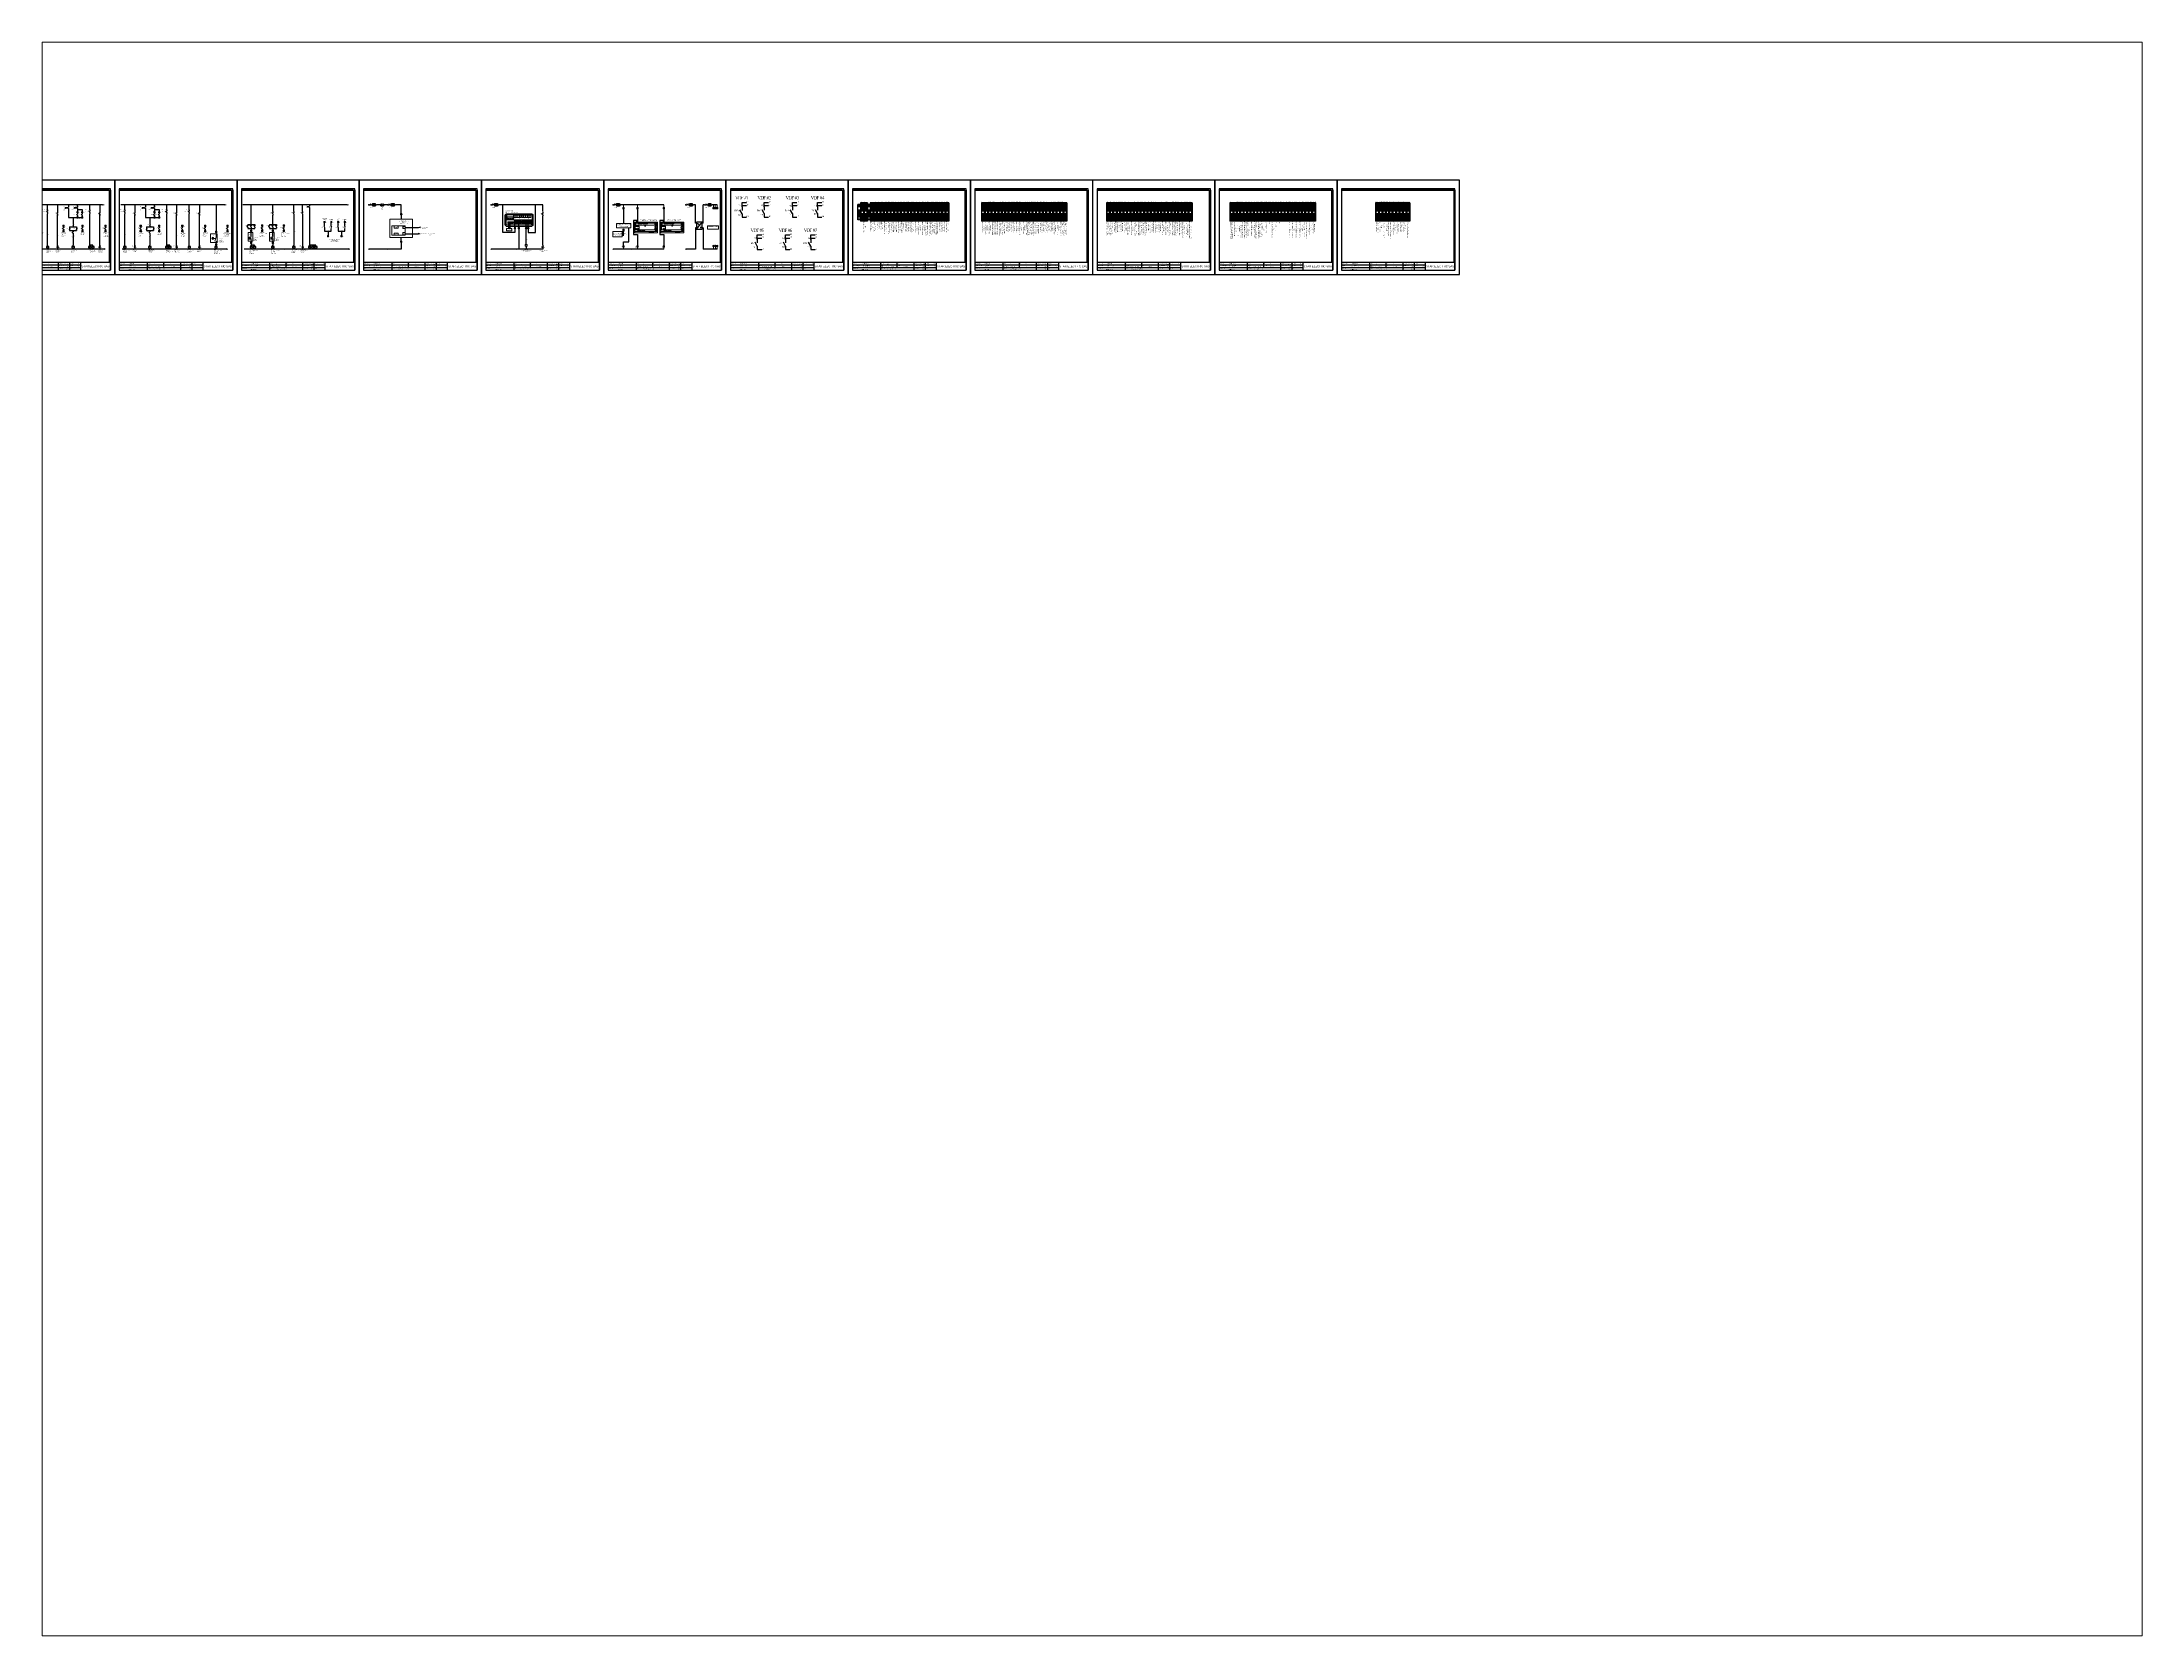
# Paper-space layout 'Presentación2' of a CAD drawing. Header units: millimetres. Extents: x 26 to 231, y 20 to 176.
# The model-space entities are those that its viewports show. They can reach past a viewport. Long polylines and large blocks are cut down to what shows.
import ezdxf
from ezdxf.enums import TextEntityAlignment as Align

# ---------------------------------------------------------------- set-up
doc = ezdxf.new("R2010")
doc.units = ezdxf.units.MM
doc.linetypes.add('DASHEDX2', pattern=[1.5, 1, -0.5])
doc.linetypes.add('HIDDEN', pattern=[0.375, 0.25, -0.125])
for name, color, linetype in [('-DIAGRAMA', 7, 'Continuous'), ('-Electrico', 5, 'Continuous'), ('CO_TEXTO', 7, 'Continuous'), ('CSET', 7, 'Continuous'), ('DESC', 150, 'Continuous'), ('LOC', 8, 'Continuous'), ('MISC', 7, 'Continuous'), ('sc', 7, 'Continuous'), ('SYMS', 7, 'Continuous'), ('TAGS', 150, 'Continuous'), ('TERMS', 123, 'Continuous'), ('uc4', 7, 'Continuous'), ('uc8', 7, 'Continuous'), ('WIRENO', 72, 'Continuous'), ('YEL_14_THHN', 2, 'Continuous')]:
    doc.layers.add(name, color=color, linetype=linetype)
doc.styles.add('MtXpl_Arial_Black', font='')
doc.styles.add('OBRA', font='arialbd.ttf', dxfattribs={"width": 1.2})
doc.styles.add('ROMANS', font='romans')
doc.styles.get("Standard").update_dxf_attribs({"font": 'arial.ttf'})
doc.styles.add('WD_IEC', font='ISOCP2.shx', dxfattribs={"width": 0.9, "height": 4})
doc.styles.get('MtXpl_Arial_Black').set_extended_font_data('Arial Black', italic=True, bold=True)

# ---------------------------------------------------------------- blocks, each defined once
blk = doc.blocks.new('*T3')
at = {"color": 0, "linetype": 'ByBlock', "lineweight": -2}
for p, q in [((0, 0), (139.9, 0)), ((0, 0), (0, -18)), ((64.1, 0), (64.1, -18)), ((101.4, 0), (101.4, -12)), ((139.9, 0), (139.9, -18)), ((0, -6), (139.9, -6)), ((0, -12), (139.9, -12)), ((0, -18), (139.9, -18))]:
    blk.add_line(p, q, dxfattribs=at)
at = {"color": 0, "char_height": 1.5, "attachment_point": 1}
for s, insert, width in [('{\\fArial|b0|i0|c162|p34;Supervisado por:}', (1, -7), 62.082), ('{\\fArial|b0|i0|c162|p34;Diseñado por:}', (1, -1), 62.082), ('Dibujado por:', (1, -13), 62.082), ('{\\fArial|b0|i0|c162|p34;Archivo:}', (65.1, -7), 35.357), ('{\\fArial|b0|i0|c162|p34;proyecto:}', (65.1, -13), 73.839), ('{\\fArial|b0|i0|c162|p34;Pagina:}', (65.1, -1), 35.357), ('{\\fArial|b0|i0|c162|p34;de}:', (102.4, -1), 36.481), ('Fecha:', (102.4, -7), 36.481)]:
    blk.add_mtext(s, dxfattribs=dict(at, insert=insert, width=width))
blk = doc.blocks.new('*T4')
at = {"color": 0, "linetype": 'ByBlock', "lineweight": -2}
for p, q in [((0, 0), (119.5, 0)), ((0, 0), (0, -18.1)), ((25.9, 0), (25.9, -18.1)), ((51.1, 0), (51.1, -18.1)), ((119.5, 0), (119.5, -18.1)), ((0, -6.1), (51.1, -6.1)), ((0, -12.1), (51.1, -12.1)), ((0, -18.1), (119.5, -18.1))]:
    blk.add_line(p, q, dxfattribs=at)
at = {"color": 0}
for s, insert, char_height, width, attachment_point in [('Voltaje nominal:', (1, -7.1), 1.5, 23.894, 1), ('Corriente nominal:', (1, -1), 1.5, 23.894, 1), ('Frecuencia:', (1, -13.1), 1.5, 23.894, 1), ('{\\fArial|b0|i0|c162|p34;Orden}:', (26.9, -13.1), 1.5, 23.231, 1), ('{\\fArial|b0|i0|c162|p34;N° fases:}', (26.9, -1), 1.5, 23.231, 1), ('{\\fArial|b0|i0|c162|p34;N° hilos:}', (26.9, -7.1), 1.5, 23.231, 1), ('{\\fArial|b0|i0|c162|p34;STAR ELECTRIC SAS}', (85.3, -9), 4.5, 66.354, 5)]:
    blk.add_mtext(s, dxfattribs=dict(at, insert=insert, char_height=char_height, width=width, attachment_point=attachment_point))
blk = doc.blocks.new('CAJETIN')
for p, q in [((0, 186), (-259.4, 186)), ((-259.4, 186), (-259.4, 0.1)), ((-259.4, 186), (-3, 186)), ((-259.4, 186), (-259.4, 183)), ((-259.4, 183), (-3, 183)), ((-242.3, 186), (-242.3, 183)), ((-225.3, 186), (-225.3, 183)), ((-208.2, 186), (-208.2, 183)), ((-191.1, 186), (-191.1, 183)), ((-174.1, 186), (-174.1, 183)), ((-157, 186), (-157, 183)), ((-139.9, 186), (-139.9, 183)), ((-122.8, 186), (-122.8, 183)), ((-105.8, 186), (-105.8, 183)), ((-88.7, 186), (-88.7, 183)), ((-71.6, 186), (-71.6, 183)), ((-54.6, 186), (-54.6, 183)), ((-37.5, 186), (-37.5, 183)), ((-20.4, 186), (-20.4, 183)), ((-3, 183), (-3, 18.1)), ((-3, 166.6), (0, 166.6)), ((-3, 149.2), (0, 149.2)), ((0, 0.1), (0, 186)), ((0, 183), (0, 18.1)), ((-3, 132.8), (0, 132.8)), ((-3, 116.4), (0, 116.4)), ((-3, 100), (0, 100)), ((-3, 83.6), (0, 83.6)), ((-3, 67.2), (0, 67.2)), ((-3, 50.9), (0, 50.9)), ((-259.4, 0.1), (0, 0.1)), ((-3, 34.5), (0, 34.5)), ((-3, 18.1), (0, 18.1))]:
    blk.add_line(p, q)
blk.add_lwpolyline([(-269.4, -9.9), (10, -9.9), (10, 206), (-269.4, 206)], close=True)
for name, p in [('*T3', (-259.4, 18.1)), ('*T4', (-119.5, 18.1))]:
    blk.add_blockref(name, p)
blk.add_text('0', height=1.5).set_placement((-2.1, 174))
at = {"char_height": 1.5, "attachment_point": 5}
for s, insert, width in [('A', (-250.9, 184.5), 17.07), ('B', (-233.8, 184.5), 17.07), ('C', (-216.7, 184.5), 17.07), ('D', (-199.7, 184.5), 17.07), ('E', (-182.6, 184.5), 17.07), ('F', (-165.5, 184.5), 17.07), ('G', (-148.4, 184.5), 17.07), ('H', (-131.4, 184.5), 17.07), ('I', (-114.3, 184.5), 17.07), ('J', (-97.2, 184.5), 17.07), ('K', (-80.2, 184.5), 17.07), ('L', (-63.1, 184.5), 17.07), ('M', (-46, 184.5), 17.07), ('N', (-29, 184.5), 17.07), ('0', (-11.7, 184.5), 17.436), ('1', (-1.5, 157.9), 3), ('2', (-1.5, 141), 3), ('3', (-1.5, 124.6), 3), ('4', (-1.5, 108.2), 3), ('5', (-1.5, 91.8), 3), ('6', (-1.5, 75.4), 3), ('7', (-1.5, 59), 3), ('8', (-1.5, 42.7), 3), ('9', (-1.5, 26.3), 3)]:
    blk.add_mtext(s, dxfattribs=dict(at, insert=insert, width=width))
for tag, p in [('SUPERVISADO_POR', (-229.6, 8.3)), ('DIBUJADO_POR', (-231.3, 2.4)), ('DISEÑADO_POR', (-230.9, 14.8))]:
    blk.add_attdef(tag, text='', height=1.5).set_placement(p, align=Align.MIDDLE)
for tag, p in [('PROYECTO', (-180.7, 3)), ('PAGINA', (-180.2, 13.5)), ('ARCHIVO', (-179.5, 8.2)), ('FECHA', (-143.3, 8.4)), ('DE', (-143.1, 14.8)), ('HZ', (-98.1, 2.9)), ('A', (-97, 13.5)), ('V', (-97, 8.6)), ('OR', (-74.8, 2.5)), ('H', (-74.5, 8.8)), ('F', (-73.9, 14.5))]:
    blk.add_attdef(tag, p, '', height=1.5)
blk = doc.blocks.new('WD_WNV')
at = {"linetype": 'Continuous', "style": 'WD_IEC', "width": 0.8}
blk.add_attdef('WIRENO', text='', height=2.5, dxfattribs=at).set_placement((-1.6, 0), align=Align.MIDDLE_RIGHT)
at = {"style": 'WD_IEC', "flags": 1}
for tag, p in [('W08USER', (-1, 0.375)), ('W04USER', (-1, 0.875)), ('W05USER', (-1, 0.75)), ('W09USER', (-1, 0.25)), ('W03USER', (-1, 1)), ('W06USER', (-1, 0.625)), ('W07USER', (-1, 0.5)), ('W02USER', (-1, 1.125)), ('W01USER', (-1, 1.25)), ('W10USER', (-1, 0.125))]:
    blk.add_attdef(tag, text='', height=0.08, dxfattribs=at).set_placement(p, align=Align.CENTER)
blk = doc.blocks.new('VCR21')
for p, q in [((0, -2.5), (-3.1, 3.1)), ((0, 7.5), (0, 2.5)), ((0, -2.5), (0, -7.5))]:
    blk.add_line(p, q)
at = {"style": 'WD_IEC'}
for tag, p in [('TAG2', (-5.2, 0.8)), ('INST', (-5.2, 6.8)), ('LOC', (-5.2, 3.8)), ('DESC2', (-5.2, -9.7)), ('DESC3', (-5.2, -12.7)), ('DESC1', (-5.2, -6.7)), ('XREF', (-5.2, -3.8))]:
    blk.add_attdef(tag, text='', height=2.5, dxfattribs=at).set_placement(p, align=Align.RIGHT)
blk.add_attdef('TERM01', text='', height=2, rotation=90, dxfattribs=at).set_placement((-1, 7.5), align=Align.RIGHT)
blk.add_attdef('TERM02', (-1, -7.5), '', height=2, rotation=90, dxfattribs=at)
at = {"style": 'WD_IEC', "flags": 1}
for tag, p, height in [('X4LINK', (-2.8, 0), 0.32), ('X1LINK', (-0.5, 0), 0.32), ('X2TERM01', (0, 7.5), 0.32), ('X8TERM02', (0, -7.5), 0.32), ('CONTACT', (4, -3.5), 1), ('FAMILY', (4, -5), 1), ('COMMON', (5.2, -4.8), 1)]:
    blk.add_attdef(tag, p, '', height=height, dxfattribs=at)
blk = doc.blocks.new('VLT1G')
for p, q in [((-1.8, -1.8), (1.8, 1.8)), ((1.8, -1.8), (-1.8, 1.8)), ((0, 7.5), (0, 2.5)), ((0, -2.5), (0, -7.5))]:
    blk.add_line(p, q)
blk.add_circle((0, 0), 2.5)
at = {"style": 'WD_IEC'}
for tag, p in [('TAG1', (-5.5, 3.3)), ('INST', (-5.5, 10.3)), ('LOC', (-5.5, 6.8)), ('DESC3', (-5.5, -13.3)), ('DESC2', (-5.5, -9.8)), ('DESC1', (-5.5, -6.3))]:
    blk.add_attdef(tag, text='', height=2.5, dxfattribs=at).set_placement(p, align=Align.RIGHT)
at = {"style": 'WD_IEC', "flags": 9}
for tag, p in [('MFG', (-6, -0.2)), ('CAT', (-6, -2.8))]:
    blk.add_attdef(tag, text='', height=1.5, dxfattribs=at).set_placement(p, align=Align.RIGHT)
at = {"style": 'WD_IEC'}
blk.add_attdef('TERM01', text='', height=2, rotation=90, dxfattribs=at).set_placement((-1, 7.5), align=Align.RIGHT)
blk.add_attdef('TERM02', (-1, -7.5), '', height=2, rotation=90, dxfattribs=at)
at = {"style": 'WD_IEC', "flags": 1}
for tag, p, height in [('X4LINK', (-3, 0), 0.32), ('X2TERM01', (0, 7.5), 0.32), ('X1LINK', (3, 0), 0.32), ('X8TERM02', (0, -7.5), 0.32), ('ASSYCODE', (1, -4), 1), ('FAMILY', (1, -5.5), 1), ('CATDESC', (1, -7), 1)]:
    blk.add_attdef(tag, p, '', height=height, dxfattribs=at)
at = {"lineweight": 13, "style": 'WD_IEC'}
blk.add_attdef('COLOR', text='', height=2.5, dxfattribs=at).set_placement((3.8, 0), align=Align.MIDDLE_LEFT)
at = {"lineweight": 15, "style": 'WD_IEC'}
for tag, p in [('WDTAGALT', (-5.5, -21)), ('XREF', (-5.5, -18))]:
    blk.add_attdef(tag, text='', height=2.5, dxfattribs=at).set_placement(p, align=Align.RIGHT)
blk = doc.blocks.new('VMS1')
for p, q in [((0, 2.5), (0, 7.5)), ((0, -2.5), (0, -7.5))]:
    blk.add_line(p, q)
blk.add_lwpolyline([(-5, 2.5), (-5, -2.5), (5, -2.5), (5, 2.5)], close=True)
at = {"style": 'WD_IEC'}
for tag, p in [('TAG1', (-5.25, 4.5)), ('INST', (-5.25, 10.5)), ('LOC', (-5.25, 7.5)), ('DESC3', (-5.25, -12.85)), ('DESC2', (-5.25, -9.85)), ('DESC1', (-5.25, -6.85))]:
    blk.add_attdef(tag, text='', height=2.5, dxfattribs=at).set_placement(p, align=Align.RIGHT)
at = {"style": 'WD_IEC', "flags": 9}
for tag, p in [('MFG', (-6, 1)), ('CAT', (-6, -1.5))]:
    blk.add_attdef(tag, text='', height=1.5, dxfattribs=at).set_placement(p, align=Align.RIGHT)
at = {"style": 'WD_IEC', "flags": 1}
for tag, p, height in [('X4LINK', (-5, 0), 0.32), ('X2TERM01', (0, 7.5), 0.32), ('X1LINK', (5, 0), 0.32), ('X8TERM02', (0, -7.5), 0.32), ('ASSYCODE', (1, -4), 1), ('FAMILY', (1, -5.5), 1), ('CATDESC', (1, -7), 1)]:
    blk.add_attdef(tag, p, '', height=height, dxfattribs=at)
at = {"style": 'WD_IEC'}
blk.add_attdef('TERM01', text='', height=2, rotation=90, dxfattribs=at).set_placement((-1, 7.5), align=Align.RIGHT)
blk.add_attdef('TERM02', (-1, -7.5), '', height=2, rotation=90, dxfattribs=at)
at = {"lineweight": 9, "style": 'WD_IEC'}
for tag, p in [('NO', (-5.5, -16.5)), ('NC', (-5.5, -19.5))]:
    blk.add_attdef(tag, text='', height=2.5, dxfattribs=at).set_placement(p, align=Align.TOP_RIGHT)
for tag, p in [('XREFNO', (-4, -16.5)), ('XREFNC', (-4, -19.5))]:
    blk.add_attdef(tag, text='', height=2.5, dxfattribs=at).set_placement(p, align=Align.TOP_LEFT)
blk = doc.blocks.new('VSS113')
for p, q in [((-13.1, 1.2), (-11.9, 1.2)), ((-13.1, 1.2), (-13.1, -1.3)), ((-13.1, 0), (-11.9, 0)), ((-8.1, -2.5), (-10.6, 1.8)), ((-10.6, 0), (-9.6, 0)), ((-8.1, 1.2), (-8.1, 2.5)), ((-8.1, -0.6), (-8.1, 0.6)), ((-7.2, -0.9), (-6.6, 0.2)), ((-6.2, 0), (-6.7, 0)), ((-6.2, 0.7), (-5.6, 1.8)), ((-6.2, 0), (-5.6, -1.3)), ((-5.6, -1.3), (-5, 0)), ((-5, 0), (-3.1, 0)), ((0, -2.5), (-3.1, 3.1)), ((-1.9, 0), (-1.4, 0)), ((0, 7.5), (0, 2.5)), ((-14.4, -1.3), (-13.1, -1.3)), ((-8.1, -2.5), (-8.1, -1.3)), ((-8.1, -2.5), (-7.5, -1.4)), ((0, -2.5), (0, -7.5))]:
    blk.add_line(p, q)
at = {"style": 'WD_IEC'}
for tag, p in [('TAG1', (-15.5, 3.2)), ('INST', (-15.5, 9.2)), ('LOC', (-15.5, 6.2)), ('DESC3', (-15.5, -15.3)), ('DESC2', (-15.5, -12.3)), ('DESC1', (-15.5, -9.3))]:
    blk.add_attdef(tag, text='', height=2.5, dxfattribs=at).set_placement(p, align=Align.RIGHT)
at = {"style": 'WD_IEC', "flags": 9}
for tag, p in [('MFG', (-16, -0.2)), ('CAT', (-16, -2.8))]:
    blk.add_attdef(tag, text='', height=1.5, dxfattribs=at).set_placement(p, align=Align.RIGHT)
at = {"style": 'WD_IEC', "flags": 8}
for tag, p in [('POS1', (-10.6, 3.5)), ('POS2', (-8.1, 3.5)), ('POS3', (-5.6, 3.5))]:
    blk.add_attdef(tag, text='', height=2, rotation=90, dxfattribs=at).set_placement(p, align=Align.MIDDLE_LEFT)
at = {"style": 'WD_IEC'}
blk.add_attdef('TERM01', text='', height=2, rotation=90, dxfattribs=at).set_placement((-1, 7.5), align=Align.RIGHT)
blk.add_attdef('TERM02', (-1, -7.5), '', height=2, rotation=90, dxfattribs=at)
at = {"style": 'WD_IEC', "flags": 1}
for tag, p, height in [('X2TERM01', (0, 7.5), 0.32), ('X1LINK', (0, 0), 0.32), ('CONTACT', (0.5, 4.5), 1), ('COMMON', (1.8, 3.2), 1), ('X8TERM02', (0, -7.5), 0.32), ('ASSYCODE', (1, -9), 1), ('FAMILY', (1, -10.5), 1), ('CATDESC', (1, -12), 1)]:
    blk.add_attdef(tag, p, '', height=height, dxfattribs=at)
at = {"lineweight": 15, "style": 'WD_IEC'}
blk.add_attdef('XREF', text='', height=2.5, dxfattribs=at).set_placement((-15.5, -6.3), align=Align.RIGHT)
blk.add_attdef('STATE', (1.2, -6.3), '', height=2.5, dxfattribs=at)
blk = doc.blocks.new('VCR22')
for p, q in [((0, 7.5), (0, 2.5)), ((0, -2.5), (2.5, 3.1)), ((0, 2.5), (2.9, 2.5)), ((0, -2.5), (0, -7.5))]:
    blk.add_line(p, q)
at = {"style": 'WD_IEC'}
for tag, p in [('TAG2', (-5.2, -0.8)), ('INST', (-5.2, 5.2)), ('LOC', (-5.2, 2.2)), ('DESC2', (-5.2, -9.7)), ('DESC3', (-5.2, -12.7)), ('DESC1', (-5.2, -6.7)), ('XREF', (-5.2, -3.8))]:
    blk.add_attdef(tag, text='', height=2.5, dxfattribs=at).set_placement(p, align=Align.RIGHT)
blk.add_attdef('TERM01', text='', height=2, rotation=90, dxfattribs=at).set_placement((-1, 7.5), align=Align.RIGHT)
blk.add_attdef('TERM02', (-1, -7.5), '', height=2, rotation=90, dxfattribs=at)
at = {"style": 'WD_IEC', "flags": 1}
for tag, p, height in [('X4LINK', (-0.5, 0), 0.32), ('X2TERM01', (0, 7.5), 0.32), ('X1LINK', (1.9, 0), 0.32), ('X8TERM02', (0, -7.5), 0.32), ('CONTACT', (4, -3.5), 1), ('FAMILY', (4, -5), 1), ('COMMON', (5.2, -4.8), 1)]:
    blk.add_attdef(tag, p, '', height=height, dxfattribs=at)
blk = doc.blocks.new('HCB11Q9')
for p, q in [((-1.8, 0.7), (-3.2, -0.7)), ((-3.2, 0.7), (-1.8, -0.7)), ((2.5, 0), (-3.1, 3.1)), ((2.5, 0), (7.5, 0)), ((7.5, 0), (8.7, 0)), ((8.7, 0), (8.7, 2.5)), ((8.7, 2.5), (11.2, 2.5)), ((11.2, 2.5), (11.2, 0)), ((12.5, 0), (11.2, 0)), ((12.5, 0), (13.8, 0)), ((17.5, 0), (16.3, 0)), ((17.5, 0), (22.5, 0)), ((-7.5, 0), (-2.5, 0))]:
    blk.add_line(p, q)
for points in [[(7.5, 5), (12.5, 5), (12.5, -5), (7.5, -5)], [(12.5, 5), (17.5, 5), (17.5, -5), (12.5, -5)]]:
    blk.add_lwpolyline(points, close=True)
blk.add_arc((15, 0), 1.25, 0, 180)
at = {"style": 'WD_IEC', "flags": 1}
for tag, p, height in [('X4TERM01', (-7.5, 0), 0.32), ('X1TERM02', (22.5, 0), 0.32), ('ASSYCODE', (17.9, -5.8), 1), ('FAMILY', (17.9, -7.3), 1), ('CATDESC', (17.9, -8.8), 1)]:
    blk.add_attdef(tag, p, '', height=height, dxfattribs=at)
at = {"style": 'WD_IEC'}
for tag, p, height in [('TERM01', (-7.5, 1), 2), ('RATING1', (-14.8, -3.5), 2.5)]:
    blk.add_attdef(tag, p, '', height=height, dxfattribs=at)
at = {"style": 'WD_IEC', "flags": 1}
for tag, p in [('X2LINK', (-0.3, 2)), ('X8LINK', (-0.3, 0.5))]:
    blk.add_attdef(tag, p, '', height=0.32, rotation=360, dxfattribs=at)
at = {"style": 'WD_IEC'}
for tag, height, p in [('TAG1', 2.5, (6.9, 5.2)), ('INST', 2.5, (6.9, 11.8)), ('LOC', 2.5, (6.9, 8.6)), ('TERM02', 2, (22.5, 1)), ('DESC1', 2.5, (-2.9, -10.4)), ('DESC3', 2.5, (-2.1, -17.8)), ('DESC2', 2.5, (-2.1, -14.1)), ('XREF', 2.5, (-2.9, -6.9))]:
    blk.add_attdef(tag, text='', height=height, dxfattribs=at).set_placement(p, align=Align.RIGHT)
at = {"style": 'WD_IEC', "flags": 9}
for tag, p in [('MFG', (21.3, -2)), ('CAT', (21.3, -4))]:
    blk.add_attdef(tag, text='', height=1.5, dxfattribs=at).set_placement(p, align=Align.RIGHT)
blk = doc.blocks.new('HA1X3Y')
blk.add_lwpolyline([(-2.5, 1.25), (0, 0), (-2.5, -1.25)])
at = {"style": 'WD_IEC'}
blk.add_attdef('DESC1', text='', height=2.5, dxfattribs=at).set_placement((-5, 0.675), align=Align.RIGHT)
at = {"style": 'WD_IEC', "flags": 1}
blk.add_attdef('X1TERM01', (0, 0), '', height=0.32, dxfattribs=at)
at = {"style": 'WD_IEC'}
blk.add_attdef('DESC2', text='', height=2.5, dxfattribs=at).set_placement((-5, -0.675), align=Align.TOP_RIGHT)
blk = doc.blocks.new('UC600')
at = {"color": 7, "linetype": 'Continuous', "lineweight": 0, "ltscale": 25.4}
for p, q in [((11956.2, 1280.4), (11978.2, 1280.4)), ((11956.2, 1280.4), (11956.2, 1270)), ((11956.2, 1277.5), (11978.2, 1277.5)), ((11978.2, 1272.9), (11956.2, 1272.9)), ((11978.2, 1271.1), (11956.2, 1271.1)), ((11978.2, 1270), (11956.2, 1270)), ((11958, 1274.2), (11957.1, 1274.2)), ((11957.1, 1274), (11957.1, 1274.2)), ((11957.4, 1279.3), (11976.9, 1279.3)), ((11957.5, 1273.9), (11957.5, 1273.6)), ((11958.1, 1279.9), (11958.1, 1279.6)), ((11959.1, 1279.6), (11958.1, 1279.6)), ((11958.2, 1279.8), (11958.3, 1279.9)), ((11958.3, 1279.9), (11958.6, 1279.9)), ((11958.3, 1279.8), (11958.4, 1279.9)), ((11958.4, 1280.1), (11958.4, 1279.9)), ((11958.5, 1279.8), (11958.6, 1279.9)), ((11958.5, 1273.9), (11958.5, 1273.6)), ((11958.9, 1271.9), (11960, 1271.9)), ((11958.9, 1271.6), (11958.9, 1271.9)), ((11960, 1274.2), (11959, 1274.2)), ((11959.1, 1279.9), (11959.1, 1279.6)), ((11960.2, 1279.6), (11959.1, 1279.6)), ((11959.2, 1279.8), (11959.3, 1279.9)), ((11959.3, 1279.9), (11959.6, 1279.9)), ((11959.4, 1279.8), (11959.5, 1279.9)), ((11959.5, 1280.1), (11959.5, 1279.9)), ((11959.5, 1279.8), (11959.6, 1279.9)), ((11959.5, 1278.9), (11959.5, 1278.6)), ((11960.5, 1278.6), (11959.5, 1278.6)), ((11959.5, 1271.4), (11959.6, 1271.6)), ((11959.6, 1278.8), (11959.6, 1278.9)), ((11959.6, 1278.9), (11959.9, 1278.9)), ((11959.6, 1273.9), (11959.6, 1273.6)), ((11959.6, 1271.6), (11959.9, 1271.6)), ((11959.7, 1278.8), (11959.8, 1278.9)), ((11959.7, 1271.8), (11959.7, 1271.6)), ((11959.7, 1271.4), (11959.7, 1271.6)), ((11959.8, 1279.1), (11959.8, 1278.9)), ((11959.8, 1271.4), (11959.9, 1271.6)), ((11959.9, 1278.8), (11959.9, 1278.9)), ((11960, 1274), (11960, 1274.2)), ((11960, 1271.9), (11961, 1271.9)), ((11960, 1271.6), (11960, 1271.9)), ((11960, 1271.6), (11960, 1271.9)), ((11960.2, 1279.9), (11960.2, 1279.6)), ((11960.5, 1278.9), (11960.5, 1278.6)), ((11961.5, 1278.6), (11960.5, 1278.6)), ((11960.6, 1278.8), (11960.7, 1278.9)), ((11960.6, 1271.4), (11960.6, 1271.6)), ((11960.6, 1271.6), (11960.9, 1271.6)), ((11960.7, 1278.9), (11961, 1278.9)), ((11960.7, 1271.4), (11960.8, 1271.6)), ((11960.8, 1279.1), (11960.8, 1278.9)), ((11960.8, 1278.8), (11960.8, 1278.9)), ((11960.8, 1271.8), (11960.8, 1271.6)), ((11960.9, 1278.8), (11961, 1278.9)), ((11960.9, 1271.4), (11960.9, 1271.6)), ((11961, 1271.9), (11962.1, 1271.9)), ((11961, 1271.6), (11961, 1271.9)), ((11961.5, 1278.9), (11961.5, 1278.6)), ((11961.5, 1278.9), (11961.5, 1278.6)), ((11962.6, 1278.6), (11961.5, 1278.6)), ((11961.6, 1271.4), (11961.7, 1271.6)), ((11961.7, 1278.8), (11961.7, 1278.9)), ((11961.7, 1278.9), (11962, 1278.9)), ((11961.7, 1271.6), (11962, 1271.6)), ((11961.7, 1271.4), (11961.8, 1271.6)), ((11961.8, 1278.8), (11961.9, 1278.9)), ((11961.8, 1271.8), (11961.8, 1271.6)), ((11961.9, 1279.1), (11961.9, 1278.9)), ((11961.9, 1278.8), (11962, 1278.9)), ((11961.9, 1271.4), (11962, 1271.6)), ((11962.1, 1271.6), (11962.1, 1271.9)), ((11962.6, 1278.9), (11962.6, 1278.6)), ((11963.6, 1278.6), (11962.6, 1278.6)), ((11962.7, 1278.8), (11962.8, 1278.9)), ((11962.8, 1278.9), (11963, 1278.9)), ((11962.8, 1278.8), (11962.9, 1278.9)), ((11962.9, 1279.9), (11962.9, 1279.6)), ((11963, 1279.6), (11962.9, 1279.6)), ((11962.9, 1279.1), (11962.9, 1278.9)), ((11962.9, 1271.9), (11963.9, 1271.9)), ((11962.9, 1271.6), (11962.9, 1271.9)), ((11963, 1278.8), (11963, 1278.9)), ((11963.1, 1280), (11963.3, 1280)), ((11963.5, 1271.4), (11963.6, 1271.6)), ((11963.6, 1280), (11963.8, 1280)), ((11963.6, 1278.9), (11963.6, 1278.6)), ((11963.6, 1271.6), (11963.8, 1271.6)), ((11963.6, 1271.4), (11963.7, 1271.6)), ((11963.7, 1279.9), (11963.7, 1280.2)), ((11963.7, 1271.8), (11963.7, 1271.6)), ((11964, 1279.6), (11963.8, 1279.6)), ((11963.8, 1271.4), (11963.8, 1271.6)), ((11963.9, 1271.9), (11965, 1271.9)), ((11963.9, 1271.6), (11963.9, 1271.9)), ((11963.9, 1271.6), (11963.9, 1271.9)), ((11964, 1279.9), (11964, 1279.6)), ((11965, 1279.6), (11964, 1279.6)), ((11964.1, 1279.8), (11964.1, 1279.9)), ((11964.1, 1279.9), (11964.4, 1279.9)), ((11964.2, 1279.8), (11964.3, 1279.9)), ((11964.3, 1280.1), (11964.3, 1279.9)), ((11964.4, 1279.8), (11964.4, 1279.9)), ((11964.5, 1278.9), (11964.5, 1278.6)), ((11965.5, 1278.6), (11964.5, 1278.6)), ((11964.5, 1271.4), (11964.6, 1271.6)), ((11964.6, 1278.8), (11964.6, 1278.9)), ((11964.6, 1278.9), (11964.9, 1278.9)), ((11964.6, 1271.6), (11964.9, 1271.6)), ((11964.7, 1278.8), (11964.8, 1278.9)), ((11964.7, 1271.8), (11964.7, 1271.6)), ((11964.7, 1271.4), (11964.7, 1271.6)), ((11964.8, 1279.1), (11964.8, 1278.9)), ((11964.8, 1271.4), (11964.9, 1271.6)), ((11964.9, 1278.8), (11964.9, 1278.9)), ((11965, 1279.9), (11965, 1279.6)), ((11965, 1271.9), (11966, 1271.9)), ((11965, 1271.6), (11965, 1271.9)), ((11965.5, 1278.9), (11965.5, 1278.6)), ((11966.5, 1278.6), (11965.5, 1278.6)), ((11965.6, 1278.8), (11965.7, 1278.9)), ((11965.6, 1271.4), (11965.6, 1271.6)), ((11965.6, 1271.6), (11965.9, 1271.6)), ((11965.7, 1278.9), (11966, 1278.9)), ((11965.7, 1271.4), (11965.8, 1271.6)), ((11965.8, 1279.1), (11965.8, 1278.9)), ((11965.8, 1278.8), (11965.8, 1278.9)), ((11965.8, 1271.8), (11965.8, 1271.6)), ((11965.9, 1278.8), (11966, 1278.9)), ((11965.9, 1271.4), (11965.9, 1271.6)), ((11966, 1271.6), (11966, 1271.9)), ((11966.5, 1278.9), (11966.5, 1278.6)), ((11966.5, 1278.9), (11966.5, 1278.6)), ((11967.6, 1278.6), (11966.5, 1278.6)), ((11966.6, 1278.8), (11966.7, 1278.9)), ((11966.7, 1278.9), (11967, 1278.9)), ((11966.8, 1278.8), (11966.9, 1278.9)), ((11966.9, 1279.1), (11966.9, 1278.9)), ((11966.9, 1278.8), (11967, 1278.9)), ((11967.6, 1278.9), (11967.6, 1278.6)), ((11968.6, 1278.6), (11967.6, 1278.6)), ((11967.7, 1278.8), (11967.8, 1278.9)), ((11967.8, 1278.9), (11968, 1278.9)), ((11967.8, 1278.8), (11967.9, 1278.9)), ((11967.9, 1279.1), (11967.9, 1278.9)), ((11968, 1278.8), (11968, 1278.9)), ((11968.6, 1278.9), (11968.6, 1278.6)), ((11969.8, 1279.9), (11969.8, 1279.6)), ((11970.1, 1279.6), (11969.8, 1279.6)), ((11969.9, 1280), (11970.2, 1280)), ((11970.1, 1279.9), (11970.1, 1280.2)), ((11970.3, 1270.7), (11971.3, 1270.7)), ((11970.3, 1270.4), (11970.3, 1270.7)), ((11970.5, 1280), (11970.7, 1280)), ((11970.8, 1279.6), (11970.6, 1279.6)), ((11970.8, 1279.9), (11970.8, 1279.6)), ((11970.8, 1270.3), (11970.9, 1270.5)), ((11970.9, 1270.5), (11971.1, 1270.5)), ((11970.9, 1270.3), (11971, 1270.5)), ((11971, 1270.6), (11971, 1270.5)), ((11971.1, 1270.3), (11971.1, 1270.5)), ((11971.3, 1270.7), (11972.4, 1270.7)), ((11971.3, 1270.4), (11971.3, 1270.7)), ((11971.3, 1270.4), (11971.3, 1270.7)), ((11971.8, 1270.3), (11971.9, 1270.5)), ((11971.9, 1279.9), (11971.9, 1279.6)), ((11972.6, 1279.6), (11971.9, 1279.6)), ((11971.9, 1270.5), (11972.2, 1270.5)), ((11972, 1270.6), (11972, 1270.5)), ((11972, 1270.3), (11972, 1270.5)), ((11972.1, 1280), (11972.3, 1280)), ((11972.1, 1270.3), (11972.2, 1270.5)), ((11972.4, 1270.7), (11973.4, 1270.7)), ((11972.4, 1270.4), (11972.4, 1270.7)), ((11972.6, 1280), (11972.8, 1280)), ((11972.7, 1279.9), (11972.7, 1280.2)), ((11972.9, 1270.3), (11972.9, 1270.5)), ((11972.9, 1270.5), (11973.2, 1270.5)), ((11973, 1270.3), (11973.1, 1270.5)), ((11973.1, 1280), (11973.3, 1280)), ((11973.1, 1270.6), (11973.1, 1270.5)), ((11973.2, 1270.3), (11973.2, 1270.5)), ((11974, 1279.6), (11973.3, 1279.6)), ((11973.4, 1270.4), (11973.4, 1270.7)), ((11973.4, 1270.7), (11974.4, 1270.7)), ((11973.6, 1280), (11973.8, 1280)), ((11973.7, 1279.9), (11973.7, 1280.2)), ((11973.9, 1270.3), (11974, 1270.5)), ((11974, 1279.9), (11974, 1279.6)), ((11974, 1270.5), (11974.3, 1270.5)), ((11974.1, 1270.6), (11974.1, 1270.5)), ((11974.1, 1270.3), (11974.1, 1270.5)), ((11974.2, 1279.9), (11974.2, 1279.6)), ((11974.9, 1279.6), (11974.2, 1279.6)), ((11974.2, 1270.3), (11974.3, 1270.5)), ((11974.3, 1280), (11974.6, 1280)), ((11974.4, 1270.4), (11974.4, 1270.7)), ((11974.9, 1280), (11975.1, 1280)), ((11975, 1279.9), (11975, 1280.2)), ((11975.4, 1279.8), (11975.4, 1279.9)), ((11975.4, 1279.9), (11975.7, 1279.9)), ((11975.5, 1279.8), (11975.6, 1279.9)), ((11975.6, 1280.1), (11975.6, 1279.9)), ((11975.6, 1279.8), (11975.7, 1279.9)), ((11976.3, 1279.6), (11975.6, 1279.6)), ((11975.9, 1275), (11975.6, 1275)), ((11976.4, 1276), (11975.7, 1276)), ((11976.2, 1272.1), (11976.2, 1272.4)), ((11976.6, 1272.4), (11976.2, 1272.4)), ((11976.3, 1279.9), (11976.3, 1279.6)), ((11976.7, 1272), (11976.3, 1272)), ((11976.3, 1272), (11976.3, 1271.4)), ((11976.3, 1271.4), (11977.5, 1271.4)), ((11976.5, 1276), (11976.4, 1276)), ((11976.4, 1276), (11976.4, 1275.9)), ((11976.4, 1276), (11976.6, 1276)), ((11976.4, 1275.9), (11976.5, 1275.9)), ((11976.5, 1276), (11976.5, 1276)), ((11976.5, 1276), (11976.5, 1276)), ((11976.5, 1276), (11976.5, 1276)), ((11976.5, 1276), (11976.5, 1276)), ((11976.5, 1275.9), (11976.5, 1276)), ((11976.6, 1276), (11976.5, 1276)), ((11976.5, 1276), (11976.5, 1275.9)), ((11976.5, 1276), (11976.5, 1276)), ((11976.5, 1276), (11976.5, 1276)), ((11976.5, 1276), (11976.5, 1276)), ((11976.5, 1275.9), (11976.6, 1275.9)), ((11976.5, 1271.4), (11976.5, 1271.4)), ((11977.1, 1276), (11976.6, 1276)), ((11976.6, 1275.9), (11976.6, 1276)), ((11976.9, 1276.8), (11976.7, 1276.8)), ((11976.7, 1272.1), (11976.7, 1272)), ((11977.1, 1272.1), (11976.7, 1272.1)), ((11976.7, 1271.4), (11976.7, 1271.4)), ((11976.8, 1272.4), (11977.2, 1272.4)), ((11976.8, 1271.4), (11976.8, 1271.4)), ((11976.9, 1278.1), (11976.9, 1279.3)), ((11976.9, 1272.4), (11976.9, 1272.4)), ((11977, 1272.4), (11977, 1272.5)), ((11977, 1271.4), (11977, 1271.4)), ((11977.1, 1272.4), (11977.1, 1272.4)), ((11977.1, 1272.1), (11977.1, 1272)), ((11977.5, 1272), (11977.1, 1272)), ((11977.8, 1280.1), (11977.2, 1280.1)), ((11977.2, 1280.1), (11977.2, 1278.3)), ((11977.2, 1278.3), (11977.8, 1278.3)), ((11977.2, 1271.4), (11977.2, 1271.4)), ((11977.5, 1276.8), (11977.4, 1276.8)), ((11977.4, 1272.4), (11977.7, 1272.4)), ((11977.4, 1271.4), (11977.4, 1271.4)), ((11977.9, 1275), (11977.5, 1275)), ((11977.5, 1271.4), (11977.5, 1272)), ((11977.7, 1278.6), (11977.7, 1279.8)), ((11977.7, 1279.8), (11977.8, 1279.8)), ((11977.8, 1278.6), (11977.7, 1278.6)), ((11977.7, 1272.1), (11977.7, 1272.4)), ((11977.8, 1279.8), (11977.8, 1280.1)), ((11977.8, 1278.3), (11977.8, 1278.6)), ((11978, 1276.8), (11977.9, 1276.8)), ((11978, 1278.3), (11978, 1280.1)), ((11978.2, 1280.4), (11978.2, 1270))]:
    blk.add_line(p, q, dxfattribs=at)
at = {"color": 0, "linetype": 'Continuous', "lineweight": 0, "ltscale": 25.4}
for p, q in [((11975.6, 1275), (11975.6, 1274.8)), ((11975.7, 1276), (11975.7, 1275.8)), ((11976.8, 1276.6), (11976.8, 1276.8)), ((11977.1, 1275.8), (11977.1, 1276)), ((11977.4, 1276.6), (11977.4, 1276.8)), ((11977.9, 1274.8), (11977.9, 1275)), ((11978, 1276.6), (11978, 1276.8))]:
    blk.add_line(p, q, dxfattribs=at)
for p, q in [((11976.3, 1276.8), (11976.2, 1276.8)), ((11976.2, 1276.8), (11976.2, 1276.6))]:
    blk.add_line(p, q)
at = {"color": 0, "linetype": 'Continuous', "lineweight": 0, "ltscale": 12.9032}
for p, q in [((11977.5, 1277.1), (11977.4, 1277.1)), ((11977.4, 1277.1), (11977.4, 1277.1)), ((11977.4, 1277.1), (11977.4, 1277.1)), ((11977.4, 1277.1), (11977.4, 1277.1)), ((11977.4, 1277.1), (11977.4, 1277.1)), ((11977.4, 1277.1), (11977.4, 1277.1)), ((11977.4, 1277.1), (11977.4, 1277.1)), ((11977.4, 1277.1), (11977.4, 1277.1)), ((11977.4, 1277.1), (11977.4, 1277.1)), ((11977.4, 1277.1), (11977.4, 1277.1)), ((11977.4, 1277.1), (11977.4, 1277.1)), ((11977.4, 1277.1), (11977.4, 1277.1)), ((11977.4, 1277.1), (11977.4, 1277.1)), ((11977.4, 1277.1), (11977.4, 1277.1)), ((11977.4, 1277.1), (11977.4, 1277.1)), ((11977.4, 1277.1), (11977.4, 1277.1)), ((11977.4, 1277.1), (11977.4, 1277.1)), ((11977.4, 1277.1), (11977.4, 1277.1)), ((11977.4, 1277.1), (11977.4, 1277.1)), ((11977.4, 1277.1), (11977.4, 1277.1)), ((11977.4, 1277.1), (11977.4, 1277.1)), ((11977.4, 1277.1), (11977.4, 1277.1)), ((11977.4, 1277.1), (11977.4, 1277.1)), ((11977.4, 1277.1), (11977.4, 1277.1)), ((11977.4, 1277.1), (11977.4, 1277.1)), ((11977.4, 1277.1), (11977.4, 1277.1)), ((11977.4, 1277.1), (11977.4, 1277.1)), ((11977.4, 1277.1), (11977.4, 1277.1)), ((11977.4, 1277.1), (11977.4, 1277.1)), ((11977.4, 1277.1), (11977.4, 1277.1)), ((11977.4, 1277.1), (11977.4, 1277.1)), ((11977.4, 1277.1), (11977.5, 1277.1)), ((11977.5, 1277.1), (11977.5, 1277.1)), ((11977.5, 1277.1), (11977.5, 1277.1)), ((11977.5, 1277.1), (11977.5, 1277.1)), ((11977.5, 1277.1), (11977.5, 1277.1)), ((11977.5, 1277.1), (11977.5, 1277.1)), ((11977.5, 1277.1), (11977.5, 1277.1)), ((11977.5, 1277.1), (11977.5, 1277)), ((11977.5, 1277), (11977.5, 1277)), ((11977.5, 1277), (11977.5, 1277)), ((11977.5, 1277), (11977.5, 1277)), ((11977.5, 1277), (11977.5, 1277)), ((11977.5, 1277), (11977.5, 1277))]:
    blk.add_line(p, q, dxfattribs=at)
at = {"color": 7, "linetype": 'Continuous', "lineweight": 0, "ltscale": 12.9032}
for p, q in [((11977.6, 1277.2), (11977.5, 1277.2)), ((11977.5, 1277.2), (11977.5, 1277.1)), ((11977.5, 1277.1), (11977.5, 1277.1)), ((11977.5, 1277.1), (11977.5, 1277.1)), ((11977.5, 1277.1), (11977.5, 1277.1)), ((11977.5, 1277.1), (11977.5, 1277.1)), ((11977.5, 1277.1), (11977.5, 1277.1)), ((11977.5, 1277.1), (11977.5, 1277.1)), ((11977.5, 1277), (11977.5, 1277)), ((11977.5, 1277), (11977.5, 1277)), ((11977.5, 1277), (11977.5, 1277)), ((11977.5, 1277), (11977.5, 1277)), ((11977.5, 1277), (11977.5, 1277)), ((11977.5, 1277), (11977.5, 1277)), ((11977.5, 1277), (11977.5, 1277)), ((11977.5, 1277), (11977.5, 1277)), ((11977.5, 1277), (11977.6, 1277)), ((11977.7, 1277.2), (11977.6, 1277.2)), ((11977.6, 1277.2), (11977.6, 1277.2)), ((11977.6, 1277.2), (11977.6, 1277.2)), ((11977.6, 1277.2), (11977.6, 1277.2)), ((11977.6, 1277.2), (11977.6, 1277.2)), ((11977.6, 1277.2), (11977.6, 1277.2)), ((11977.6, 1277.2), (11977.6, 1277.2)), ((11977.6, 1277.2), (11977.6, 1277.2)), ((11977.6, 1277), (11977.6, 1277)), ((11977.6, 1277), (11977.6, 1277)), ((11977.6, 1277), (11977.6, 1277)), ((11977.6, 1277), (11977.6, 1277)), ((11977.6, 1277), (11977.6, 1277)), ((11977.6, 1277), (11977.6, 1277)), ((11977.6, 1277), (11977.6, 1277)), ((11977.6, 1277), (11977.7, 1277)), ((11977.8, 1277.2), (11977.7, 1277.2)), ((11977.7, 1277.2), (11977.7, 1277.2)), ((11977.7, 1277.2), (11977.7, 1277.2)), ((11977.7, 1277.2), (11977.7, 1277.2)), ((11977.7, 1277.2), (11977.7, 1277.2)), ((11977.7, 1277.2), (11977.7, 1277.2)), ((11977.7, 1277.2), (11977.7, 1277.2)), ((11977.7, 1277), (11977.7, 1277)), ((11977.7, 1277), (11977.7, 1277)), ((11977.7, 1277), (11977.7, 1277)), ((11977.7, 1277), (11977.7, 1277)), ((11977.7, 1277), (11977.7, 1277)), ((11977.7, 1277), (11977.8, 1277)), ((11977.9, 1277.1), (11977.9, 1277.2)), ((11977.9, 1277.2), (11977.9, 1277.2)), ((11977.9, 1277.2), (11977.9, 1277.2)), ((11977.9, 1277.2), (11977.9, 1277.2)), ((11977.9, 1277.2), (11977.9, 1277.2)), ((11977.9, 1277), (11977.9, 1277.1)), ((11977.9, 1277.1), (11977.9, 1277.1)), ((11977.9, 1277.1), (11977.9, 1277.1)), ((11977.9, 1277.1), (11977.9, 1277.1)), ((11977.9, 1277.1), (11977.9, 1277.1)), ((11977.9, 1277.1), (11977.9, 1277.1)), ((11977.9, 1277.1), (11977.9, 1277.1)), ((11977.9, 1277.1), (11977.9, 1277.1)), ((11977.9, 1277.1), (11977.9, 1277.1)), ((11977.9, 1277.1), (11977.9, 1277.1)), ((11977.9, 1277.1), (11977.9, 1277.1)), ((11977.9, 1277.1), (11977.9, 1277.1)), ((11977.9, 1277), (11977.9, 1277)), ((11977.9, 1277), (11977.9, 1277)), ((11977.9, 1277), (11977.9, 1277)), ((11977.9, 1277), (11977.9, 1277)), ((11977.9, 1277), (11977.9, 1277)), ((11977.9, 1277), (11977.9, 1277)), ((11977.9, 1277), (11977.9, 1277))]:
    blk.add_line(p, q, dxfattribs=at)
at = {"color": 7, "linetype": 'Continuous', "lineweight": 0, "ltscale": 25.4, "flags": 128}
for points in [[(11976.8, 1272.3), (11976.9, 1272.3), (11976.9, 1272.4), (11976.8, 1272.4)], [(11976.9, 1272.5), (11977, 1272.5), (11977, 1272.6), (11976.9, 1272.6)], [(11977, 1272.3), (11977.2, 1272.3), (11977.2, 1272.4), (11977, 1272.4)]]:
    blk.add_lwpolyline(points, close=True, dxfattribs=at)
at = {"color": 7, "linetype": 'Continuous', "lineweight": 0, "ltscale": 25.4}
for centre, radius in [((11957, 1275.9), 0.0903), ((11957.5, 1273.7), 0.255), ((11958, 1275.9), 0.0903), ((11958.5, 1273.7), 0.255), ((11959, 1275.9), 0.0903), ((11959.6, 1273.7), 0.255), ((11960, 1275.9), 0.0903), ((11976.5, 1276.6), 0.0903), ((11976.5, 1276.2), 0.0903), ((11976.5, 1275.8), 0.0903), ((11976.5, 1275.4), 0.0903), ((11977.1, 1276.6), 0.0903), ((11977.1, 1276.2), 0.0903), ((11977.7, 1276.6), 0.0903), ((11977.7, 1276.2), 0.0903)]:
    blk.add_circle(centre, radius, dxfattribs=at)
blk.add_ellipse((11977.7, 1275.3), major_axis=(0.16, 0), ratio=0.6, dxfattribs=at)
at = {"color": 7, "linetype": 'Continuous', "lineweight": 0, "ltscale": 12.9032}
for start_param, end_param in [(0.135661, 0.143294), (6.139893, 6.147523)]:
    blk.add_ellipse((11977, 1277.1), major_axis=(0.919, 0), ratio=0.5, start_param=start_param, end_param=end_param, dxfattribs=at)
at = {"color": 7}
for points in [[(11957.5, 1273.8), (11957.5, 1273.9), (11957.5, 1273.8)], [(11958.6, 1273.8), (11958.5, 1273.9), (11958.5, 1273.8)], [(11959.6, 1273.8), (11959.6, 1273.9), (11959.5, 1273.8)]]:
    blk.add_solid(points, dxfattribs=at)
at = {"layer": 'CSET', "linetype": 'Continuous'}
for p, q in [((11965.9, 1277), (11966.5, 1277)), ((11966.5, 1277), (11965.9, 1277)), ((11965.9, 1277), (11965.9, 1276.9)), ((11965.9, 1276.9), (11966.5, 1276.9)), ((11966.5, 1276.9), (11965.9, 1276.9)), ((11965.9, 1276.9), (11965.9, 1276.9)), ((11965.9, 1276.9), (11966.5, 1276.9)), ((11966.5, 1276.9), (11965.9, 1276.9)), ((11965.9, 1276.9), (11965.9, 1276.8)), ((11965.9, 1276.8), (11966.4, 1276.8)), ((11966.4, 1276.8), (11965.9, 1276.8)), ((11965.9, 1276.8), (11966, 1276.8)), ((11966, 1276.8), (11966.4, 1276.8)), ((11966.4, 1276.8), (11966, 1276.8)), ((11966, 1276.8), (11966, 1276.7)), ((11966, 1276.7), (11966.4, 1276.7)), ((11966.4, 1276.7), (11966, 1276.7)), ((11966, 1276.7), (11966, 1276.7)), ((11966, 1276.7), (11966.4, 1276.7)), ((11966, 1276.7), (11966.4, 1276.7)), ((11966.7, 1276.9), (11966.2, 1276.9)), ((11966.2, 1276.9), (11966.2, 1276.9)), ((11966.2, 1276.9), (11966.7, 1276.9)), ((11966.7, 1276.8), (11966.2, 1276.8)), ((11966.2, 1276.8), (11966.2, 1276.8)), ((11966.2, 1276.8), (11966.7, 1276.8)), ((11966.7, 1277.1), (11966.3, 1277.1)), ((11966.3, 1277.1), (11966.3, 1277.1)), ((11966.3, 1277.1), (11966.7, 1277.1)), ((11966.7, 1277), (11966.3, 1277)), ((11966.3, 1277), (11966.3, 1277)), ((11966.3, 1277), (11966.7, 1277)), ((11966.7, 1277), (11966.3, 1277)), ((11966.3, 1277), (11966.3, 1277)), ((11966.3, 1277), (11966.7, 1277)), ((11966.7, 1276.9), (11966.3, 1276.9)), ((11966.3, 1276.9), (11966.3, 1276.9)), ((11966.3, 1276.9), (11966.7, 1276.9)), ((11966.4, 1276.8), (11966.4, 1276.8)), ((11966.4, 1276.8), (11966.4, 1276.8)), ((11966.4, 1276.7), (11966.4, 1276.7)), ((11966.4, 1276.7), (11966.4, 1276.7)), ((11966.5, 1277), (11966.5, 1277)), ((11966.5, 1276.9), (11966.5, 1276.9)), ((11966.5, 1276.9), (11966.5, 1276.9)), ((11966.7, 1277), (11966.7, 1277.1)), ((11966.7, 1276.9), (11966.7, 1277)), ((11966.7, 1277), (11966.7, 1277)), ((11966.7, 1276.8), (11966.7, 1276.9)), ((11966.7, 1276.9), (11966.7, 1276.9))]:
    blk.add_line(p, q, dxfattribs=at)
for major_axis, start_param, end_param in [((0, -0.395), 1.985905, 4.518363), ((0, -0.396), 5.415455, 7.523326)]:
    blk.add_ellipse((11966.3, 1276.9), major_axis=major_axis, ratio=0.99989, start_param=start_param, end_param=end_param, dxfattribs=at)
at = {"layer": 'sc', "color": 7, "linetype": 'Continuous', "lineweight": 0, "ltscale": 12.9032}
for p, q in [((11958.6, 1280), (11958.6, 1280)), ((11959.6, 1280), (11959.6, 1280)), ((11959.9, 1278.9), (11959.9, 1278.9)), ((11959.9, 1271.6), (11959.9, 1271.6)), ((11960.9, 1271.6), (11960.9, 1271.6)), ((11961, 1278.9), (11961, 1278.9)), ((11961.9, 1271.6), (11961.9, 1271.6)), ((11962, 1278.9), (11962, 1278.9)), ((11963.1, 1278.9), (11963.1, 1278.9)), ((11964.4, 1280), (11964.4, 1280)), ((11964.9, 1278.9), (11964.9, 1278.9)), ((11966, 1278.9), (11966, 1278.9)), ((11967, 1278.9), (11967, 1278.9)), ((11968.1, 1278.9), (11968.1, 1278.9)), ((11970.3, 1280), (11970.3, 1280)), ((11971.2, 1270.5), (11971.2, 1270.5)), ((11972.2, 1270.5), (11972.2, 1270.5)), ((11973.2, 1270.5), (11973.2, 1270.5)), ((11974.3, 1270.5), (11974.3, 1270.5)), ((11975.7, 1280), (11975.7, 1280)), ((11976, 1275), (11976.1, 1275.1)), ((11976.2, 1275), (11976, 1275)), ((11976.1, 1275.1), (11976.1, 1275.2)), ((11976.3, 1275.1), (11976.1, 1275.2)), ((11976.1, 1275.1), (11976.2, 1275)), ((11976.1, 1275.1), (11976.1, 1275.1)), ((11976.2, 1275), (11976.3, 1275.1)), ((11976.2, 1275), (11976.2, 1275))]:
    blk.add_line(p, q, dxfattribs=at)
at = {"layer": 'uc4', "color": 7, "linetype": 'Continuous', "lineweight": 0, "ltscale": 12.9032}
for p, q in [((11975.7, 1279.3), (11975.7, 1278.1)), ((11975.7, 1279.2), (11975.7, 1278.2)), ((11976.8, 1279.2), (11975.7, 1279.2)), ((11975.7, 1278.5), (11976.8, 1278.5)), ((11976.8, 1278.2), (11975.7, 1278.2)), ((11976.9, 1278.1), (11975.7, 1278.1)), ((11976.7, 1279.1), (11975.9, 1279.1)), ((11975.9, 1278.5), (11975.9, 1279.1)), ((11975.9, 1279.1), (11975.9, 1278.5)), ((11976.7, 1279.1), (11975.9, 1279.1)), ((11976, 1278.8), (11976.1, 1278.8)), ((11976.1, 1278.8), (11976, 1278.8)), ((11976, 1278.8), (11976, 1278.8)), ((11976, 1278.6), (11976.6, 1278.6)), ((11976, 1278.6), (11976, 1278.6)), ((11976, 1278.5), (11976, 1278.6)), ((11976, 1278.5), (11976, 1278.5)), ((11976.1, 1278.8), (11976.1, 1278.8)), ((11976.3, 1278.8), (11976.3, 1278.8)), ((11976.3, 1278.8), (11976.3, 1278.8)), ((11976.3, 1278.8), (11976.3, 1278.8)), ((11976.3, 1278.8), (11976.3, 1278.8)), ((11976.6, 1278.8), (11976.5, 1278.8)), ((11976.5, 1278.8), (11976.5, 1278.8)), ((11976.5, 1278.8), (11976.6, 1278.8)), ((11976.6, 1278.8), (11976.6, 1278.8)), ((11976.6, 1278.6), (11976.6, 1278.6)), ((11976.6, 1278.5), (11976.6, 1278.6)), ((11976.6, 1278.5), (11976.6, 1278.5)), ((11976.7, 1279.1), (11976.7, 1278.5)), ((11976.7, 1278.5), (11976.7, 1279.1)), ((11976.8, 1278.2), (11976.8, 1279.2))]:
    blk.add_line(p, q, dxfattribs=at)
at = {"layer": 'uc8', "color": 7, "linetype": 'Continuous', "lineweight": 0, "ltscale": 12.9032}
for p, q in [((11956.2, 1278.2), (11956.2, 1280.4)), ((11956.2, 1278.2), (11957.4, 1278.2)), ((11956.5, 1280.1), (11956.5, 1278.3)), ((11957.4, 1280.1), (11956.5, 1280.1)), ((11956.5, 1278.3), (11957.4, 1278.3)), ((11956.5, 1276.5), (11956.5, 1273)), ((11960.6, 1276.5), (11956.5, 1276.5)), ((11956.5, 1273), (11960.6, 1273)), ((11956.9, 1279.9), (11956.8, 1279.9)), ((11956.8, 1279.9), (11956.8, 1279.7)), ((11956.8, 1279.7), (11956.9, 1279.7)), ((11956.9, 1279.5), (11956.8, 1279.5)), ((11956.8, 1279.5), (11956.8, 1279.3)), ((11956.8, 1279.3), (11956.9, 1279.3)), ((11956.9, 1279), (11956.8, 1279)), ((11956.8, 1279), (11956.8, 1278.9)), ((11956.8, 1278.9), (11956.9, 1278.9)), ((11956.9, 1278.6), (11956.8, 1278.6)), ((11956.8, 1278.6), (11956.8, 1278.5)), ((11956.8, 1278.5), (11956.9, 1278.5)), ((11956.9, 1279.7), (11956.9, 1279.9)), ((11956.9, 1279.3), (11956.9, 1279.5)), ((11956.9, 1278.9), (11956.9, 1279)), ((11956.9, 1278.5), (11956.9, 1278.6)), ((11957.3, 1279.8), (11957.1, 1279.8)), ((11957.1, 1279.8), (11957.1, 1278.6)), ((11957.1, 1278.6), (11957.3, 1278.6)), ((11957.2, 1280.1), (11957.2, 1279.8)), ((11957.2, 1278.6), (11957.2, 1278.3)), ((11957.3, 1279.8), (11957.3, 1278.6)), ((11957.3, 1279.8), (11957.3, 1279.8)), ((11957.3, 1278.6), (11957.3, 1278.6)), ((11957.4, 1278.2), (11957.4, 1280.4)), ((11960.6, 1273), (11960.6, 1276.5)), ((11966.7, 1270), (11966.7, 1269.8)), ((11966.7, 1269.8), (11967.7, 1269.8)), ((11967.7, 1270), (11967.7, 1269.8)), ((11975.8, 1273), (11975.8, 1274.8)), ((11975.8, 1274.8), (11977.7, 1274.8)), ((11977.7, 1273), (11975.8, 1273)), ((11976, 1273.2), (11976, 1274.7)), ((11976, 1274.7), (11977.5, 1274.7)), ((11977.5, 1273.2), (11976, 1273.2)), ((11976.3, 1274.2), (11976.4, 1274.4)), ((11976.3, 1274.2), (11976.3, 1273.5)), ((11976.3, 1273.5), (11977.3, 1273.5)), ((11977.1, 1274.4), (11976.4, 1274.4)), ((11976.5, 1274.1), (11976.5, 1273.8)), ((11977.1, 1274.1), (11976.5, 1274.1)), ((11976.5, 1273.8), (11977.1, 1273.8)), ((11977, 1280.4), (11977, 1278.2)), ((11977, 1278.2), (11978.1, 1278.2)), ((11977.1, 1274.4), (11977.3, 1274.2)), ((11977.1, 1273.8), (11977.1, 1274.1)), ((11977.2, 1280.1), (11977.2, 1278.3)), ((11978, 1280.1), (11977.2, 1280.1)), ((11977.2, 1278.3), (11978, 1278.3)), ((11977.3, 1273.5), (11977.3, 1274.2)), ((11977.6, 1279.9), (11977.5, 1279.9)), ((11977.5, 1279.9), (11977.5, 1279.7)), ((11977.5, 1279.7), (11977.6, 1279.7)), ((11977.6, 1279.5), (11977.5, 1279.5)), ((11977.5, 1279.5), (11977.5, 1279.3)), ((11977.5, 1279.3), (11977.6, 1279.3)), ((11977.6, 1279), (11977.5, 1279)), ((11977.5, 1279), (11977.5, 1278.9)), ((11977.5, 1278.9), (11977.6, 1278.9)), ((11977.6, 1278.6), (11977.5, 1278.6)), ((11977.5, 1278.6), (11977.5, 1278.5)), ((11977.5, 1278.5), (11977.6, 1278.5)), ((11977.5, 1274.7), (11977.5, 1273.2)), ((11977.6, 1279.7), (11977.6, 1279.9)), ((11977.6, 1279.3), (11977.6, 1279.5)), ((11977.6, 1278.9), (11977.6, 1279)), ((11977.6, 1278.5), (11977.6, 1278.6)), ((11977.9, 1279.8), (11977.7, 1279.8)), ((11977.7, 1279.8), (11977.7, 1278.6)), ((11977.7, 1278.6), (11977.9, 1278.6)), ((11977.7, 1274.8), (11977.7, 1273)), ((11977.8, 1280.1), (11977.8, 1279.8)), ((11977.8, 1278.6), (11977.8, 1278.3)), ((11977.8, 1277.2), (11978.2, 1277.2)), ((11977.8, 1277), (11978.2, 1277)), ((11977.9, 1279.8), (11978, 1279.8)), ((11978, 1278.6), (11977.9, 1278.6)), ((11978, 1279.8), (11978, 1278.6)), ((11978.1, 1280.4), (11978.1, 1278.2))]:
    blk.add_line(p, q, dxfattribs=at)
at = {"color": 7}
for s, height, p in [('IMC', 0.152, (11956.7, 1280.1)), ('BO1', 0.152, (11956.8, 1276.1)), ('x100', 0.102, (11957.3, 1273.2)), ('ADDRESS', 0.305, (11957.5, 1274.6)), ('0', 0.102, (11957.5, 1274)), ('BO2', 0.152, (11957.8, 1276.1)), ('ADDRESS', 0.102, (11958.2, 1274.2)), ('x10', 0.102, (11958.4, 1273.2)), ('0', 0.102, (11958.5, 1274)), ('VAC', 0.152, (11958.7, 1279.7)), ('24', 0.152, (11958.8, 1279.9)), ('BO3', 0.152, (11958.8, 1276.1)), ('AO1', 0.152, (11959, 1271.7)), ('UI9', 0.152, (11959, 1271.4)), ('0', 0.102, (11959.5, 1274)), ('x1', 0.102, (11959.5, 1273.2)), ('VAC', 0.152, (11959.7, 1279.7)), ('24', 0.152, (11959.8, 1279.9)), ('BO4', 0.152, (11959.8, 1276.1)), ('AO2', 0.152, (11960, 1271.7)), ('UI10', 0.152, (11960, 1271.4)), ('UI1', 0.152, (11960.1, 1278.9)), ('UI2', 0.152, (11961.1, 1278.9)), ('AO3', 0.152, (11961.1, 1271.7)), ('UI11', 0.152, (11961.1, 1271.4)), ('UI3', 0.152, (11962.1, 1278.9)), ('AO4', 0.152, (11962.9, 1271.7)), ('UI12', 0.152, (11962.9, 1271.4)), ('MBUS', 0.152, (11963.1, 1279.6)), ('UI4', 0.152, (11963.2, 1278.9)), ('AO5', 0.152, (11964, 1271.7)), ('UI13', 0.152, (11963.9, 1271.4)), ('VAC', 0.152, (11964.5, 1279.7)), ('24', 0.152, (11964.6, 1279.9)), ('AO6', 0.152, (11965, 1271.7)), ('UI14', 0.152, (11965, 1271.4)), ('UI5', 0.152, (11965.1, 1278.9)), ('UI6', 0.152, (11966.1, 1278.9)), ('UI7', 0.152, (11967.1, 1278.9)), ('UI8', 0.152, (11968.2, 1278.9)), ('VDC', 0.152, (11970.1, 1279.6)), ('BO1', 0.152, (11970.3, 1270.5)), ('BO2', 0.152, (11971.4, 1270.5)), ('BO3', 0.152, (11972.4, 1270.5)), ('LINK', 0.152, (11972.7, 1279.6)), ('BO4', 0.152, (11973.4, 1270.5)), ('IMC', 0.152, (11975, 1279.6)), ('VDC', 0.152, (11975.8, 1279.7)), ('TX', 0.152, (11975.8, 1276.5)), ('RX', 0.152, (11975.8, 1276.1)), ('LINK', 0.152, (11975.8, 1275.7)), ('ACT', 0.152, (11975.8, 1275.3)), ('24', 0.152, (11975.9, 1279.9)), ('P1', 0.152, (11976.2, 1277.7)), ('LINK', 0.102, (11976.4, 1276.8)), ('SERVICE TOOL', 0.102, (11976.4, 1275)), ('MBUS', 0.102, (11976.9, 1276.7)), ('IMC', 0.152, (11977.4, 1280.1)), ('SERVICE', 0.102, (11977.4, 1275.5)), ('IMC', 0.102, (11977.6, 1276.7))]:
    blk.add_text(s, height=height, dxfattribs=at).set_placement(p)
for s, rotation, p in [('8', 66.3192, (11957.2, 1273.8)), ('7', 120.0122, (11957.2, 1273.6)), ('9', 29.9361, (11957.3, 1273.9)), ('6', 140.9306, (11957.4, 1273.5)), ('5', 182.9124, (11957.5, 1273.5)), ('1', 333.4452, (11957.6, 1274)), ('2', 294.2443, (11957.7, 1273.8)), ('3', 250.9946, (11957.8, 1273.7)), ('4', 216.721, (11957.7, 1273.5)), ('8', 66.3192, (11958.3, 1273.8)), ('7', 120.0122, (11958.3, 1273.6)), ('9', 29.9361, (11958.3, 1273.9)), ('6', 140.9306, (11958.4, 1273.5)), ('5', 182.9124, (11958.6, 1273.5)), ('1', 333.4452, (11958.6, 1274)), ('4', 216.721, (11958.7, 1273.5)), ('2', 294.2443, (11958.8, 1273.8)), ('3', 250.9946, (11958.8, 1273.7)), ('8', 66.3192, (11959.3, 1273.8)), ('7', 120.0122, (11959.3, 1273.6)), ('9', 29.9361, (11959.4, 1273.9)), ('6', 140.9306, (11959.4, 1273.5)), ('5', 182.9124, (11959.6, 1273.5)), ('1', 333.4452, (11959.7, 1274)), ('4', 216.721, (11959.8, 1273.5)), ('2', 294.2443, (11959.8, 1273.8)), ('3', 250.9946, (11959.8, 1273.7))]:
    blk.add_text(s, height=0.102, rotation=rotation, dxfattribs=at).set_placement(p)
at = {"color": 7, "style": 'MtXpl_Arial_Black'}
blk.add_text('TRANE', height=0.254, dxfattribs=at).set_placement((11966.8, 1276.8))
at = {"insert": (11956.4, 1277.2), "char_height": 0.2, "attachment_point": 1}
blk.add_mtext_dynamic_manual_height_columns('{\\fArial|b0|i1|c0|p34;UC600}', width=0.623, gutter_width=1, heights=[0], dxfattribs=at)
blk = doc.blocks.new('XM70')
at = {"color": 7, "linetype": 'Continuous', "lineweight": 0, "ltscale": 25.4}
for p, q in [((11993.1, 1280.4), (12015.2, 1280.4)), ((11993.1, 1280.4), (11993.1, 1270)), ((11993.1, 1277.5), (12015.2, 1277.5)), ((12015.2, 1272.9), (11993.1, 1272.9)), ((12015.2, 1271.1), (11993.1, 1271.1)), ((12015.2, 1270), (11993.1, 1270)), ((11994.4, 1279.3), (12013.9, 1279.3)), ((11995.5, 1274.2), (11995, 1274.2)), ((11995, 1274), (11995, 1274.2)), ((11995.1, 1279.9), (11995.1, 1279.6)), ((11996.1, 1279.6), (11995.1, 1279.6)), ((11995.2, 1279.8), (11995.2, 1279.9)), ((11995.2, 1279.9), (11995.5, 1279.9)), ((11995.3, 1279.8), (11995.4, 1279.9)), ((11995.4, 1280.1), (11995.4, 1279.9)), ((11995.5, 1279.8), (11995.5, 1279.9)), ((11995.5, 1273.9), (11995.5, 1273.6)), ((11995.9, 1271.9), (11997, 1271.9)), ((11995.9, 1271.6), (11995.9, 1271.9)), ((11996.1, 1279.9), (11996.1, 1279.6)), ((11997.1, 1279.6), (11996.1, 1279.6)), ((11996.2, 1279.8), (11996.3, 1279.9)), ((11996.3, 1279.9), (11996.6, 1279.9)), ((11996.4, 1280.1), (11996.4, 1279.9)), ((11996.4, 1279.8), (11996.4, 1279.9)), ((11996.4, 1278.9), (11996.4, 1278.6)), ((11997.5, 1278.6), (11996.4, 1278.6)), ((11996.5, 1279.8), (11996.6, 1279.9)), ((11996.5, 1278.8), (11996.6, 1278.9)), ((11997, 1274.2), (11996.5, 1274.2)), ((11996.5, 1273.9), (11996.5, 1273.6)), ((11996.5, 1271.4), (11996.6, 1271.6)), ((11996.6, 1278.9), (11996.9, 1278.9)), ((11996.6, 1271.6), (11996.9, 1271.6)), ((11996.6, 1271.4), (11996.7, 1271.6)), ((11996.7, 1278.8), (11996.8, 1278.9)), ((11996.7, 1271.8), (11996.7, 1271.6)), ((11996.8, 1279.1), (11996.8, 1278.9)), ((11996.8, 1278.8), (11996.9, 1278.9)), ((11996.8, 1271.4), (11996.9, 1271.6)), ((11997, 1274), (11997, 1274.2)), ((11997, 1271.9), (11998, 1271.9)), ((11997, 1271.6), (11997, 1271.9)), ((11997, 1271.6), (11997, 1271.9)), ((11997.1, 1279.9), (11997.1, 1279.6)), ((11997.5, 1278.9), (11997.5, 1278.6)), ((11998.5, 1278.6), (11997.5, 1278.6)), ((11997.5, 1271.4), (11997.6, 1271.6)), ((11997.6, 1278.8), (11997.7, 1278.9)), ((11997.6, 1271.6), (11997.9, 1271.6)), ((11997.7, 1278.9), (11997.9, 1278.9)), ((11997.7, 1278.8), (11997.8, 1278.9)), ((11997.7, 1271.4), (11997.8, 1271.6)), ((11997.8, 1279.1), (11997.8, 1278.9)), ((11997.8, 1271.8), (11997.8, 1271.6)), ((11997.8, 1271.4), (11997.9, 1271.6)), ((11997.9, 1278.8), (11997.9, 1278.9)), ((11998, 1271.9), (11999, 1271.9)), ((11998, 1271.6), (11998, 1271.9)), ((11998.5, 1278.9), (11998.5, 1278.6)), ((11998.5, 1278.9), (11998.5, 1278.6)), ((11999.5, 1278.6), (11998.5, 1278.6)), ((11998.6, 1278.8), (11998.7, 1278.9)), ((11998.6, 1271.4), (11998.6, 1271.6)), ((11998.6, 1271.6), (11998.9, 1271.6)), ((11998.7, 1278.9), (11999, 1278.9)), ((11998.7, 1271.4), (11998.8, 1271.6)), ((11998.8, 1279.1), (11998.8, 1278.9)), ((11998.8, 1278.8), (11998.8, 1278.9)), ((11998.8, 1271.8), (11998.8, 1271.6)), ((11998.9, 1278.8), (11999, 1278.9)), ((11998.9, 1271.4), (11998.9, 1271.6)), ((11999, 1271.6), (11999, 1271.9)), ((11999.5, 1278.9), (11999.5, 1278.6)), ((12000.6, 1278.6), (11999.5, 1278.6)), ((11999.7, 1278.8), (11999.7, 1278.9)), ((11999.7, 1278.9), (12000, 1278.9)), ((11999.8, 1278.8), (11999.9, 1278.9)), ((11999.9, 1279.1), (11999.9, 1278.9)), ((11999.9, 1278.8), (12000, 1278.9)), ((11999.9, 1271.9), (12000.9, 1271.9)), ((11999.9, 1271.6), (11999.9, 1271.9)), ((12000.5, 1271.4), (12000.5, 1271.6)), ((12000.5, 1271.6), (12000.8, 1271.6)), ((12000.6, 1278.9), (12000.6, 1278.6)), ((12000.6, 1271.4), (12000.7, 1271.6)), ((12000.7, 1271.8), (12000.7, 1271.6)), ((12000.8, 1271.4), (12000.8, 1271.6)), ((12000.9, 1271.9), (12001.9, 1271.9)), ((12000.9, 1271.6), (12000.9, 1271.9)), ((12000.9, 1271.6), (12000.9, 1271.9)), ((12001.4, 1278.9), (12001.4, 1278.6)), ((12002.5, 1278.6), (12001.4, 1278.6)), ((12001.5, 1278.8), (12001.6, 1278.9)), ((12001.5, 1271.4), (12001.6, 1271.6)), ((12001.6, 1278.9), (12001.9, 1278.9)), ((12001.6, 1271.6), (12001.9, 1271.6)), ((12001.6, 1271.4), (12001.7, 1271.6)), ((12001.7, 1278.8), (12001.8, 1278.9)), ((12001.7, 1271.8), (12001.7, 1271.6)), ((12001.8, 1279.1), (12001.8, 1278.9)), ((12001.8, 1278.8), (12001.9, 1278.9)), ((12001.8, 1271.4), (12001.9, 1271.6)), ((12001.9, 1271.9), (12003, 1271.9)), ((12001.9, 1271.6), (12001.9, 1271.9)), ((12002.5, 1278.9), (12002.5, 1278.6)), ((12003.5, 1278.6), (12002.5, 1278.6)), ((12002.5, 1271.4), (12002.6, 1271.6)), ((12002.6, 1278.8), (12002.6, 1278.9)), ((12002.6, 1278.9), (12002.9, 1278.9)), ((12002.6, 1271.6), (12002.9, 1271.6)), ((12002.7, 1278.8), (12002.8, 1278.9)), ((12002.7, 1271.8), (12002.7, 1271.6)), ((12002.7, 1271.4), (12002.7, 1271.6)), ((12002.8, 1279.1), (12002.8, 1278.9)), ((12002.8, 1271.4), (12002.9, 1271.6)), ((12002.9, 1278.8), (12002.9, 1278.9)), ((12003, 1271.6), (12003, 1271.9)), ((12003.5, 1278.9), (12003.5, 1278.6)), ((12003.5, 1278.9), (12003.5, 1278.6)), ((12004.5, 1278.6), (12003.5, 1278.6)), ((12003.6, 1278.8), (12003.7, 1278.9)), ((12003.7, 1278.9), (12004, 1278.9)), ((12003.8, 1279.1), (12003.8, 1278.9)), ((12003.8, 1278.8), (12003.8, 1278.9)), ((12003.9, 1278.8), (12004, 1278.9)), ((12004.5, 1278.9), (12004.5, 1278.6)), ((12005.6, 1278.6), (12004.5, 1278.6)), ((12004.7, 1278.8), (12004.7, 1278.9)), ((12004.7, 1278.9), (12005, 1278.9)), ((12004.8, 1278.8), (12004.9, 1278.9)), ((12004.9, 1279.1), (12004.9, 1278.9)), ((12004.9, 1278.8), (12005, 1278.9)), ((12005.6, 1278.9), (12005.6, 1278.6)), ((12006.8, 1279.9), (12006.8, 1279.6)), ((12007.1, 1279.6), (12006.8, 1279.6)), ((12007.3, 1270.7), (12008.3, 1270.7)), ((12007.3, 1270.4), (12007.3, 1270.7)), ((12008, 1279.6), (12007.7, 1279.6)), ((12007.8, 1270.3), (12007.8, 1270.5)), ((12007.8, 1270.5), (12008.1, 1270.5)), ((12007.9, 1270.3), (12008, 1270.5)), ((12008, 1279.9), (12008, 1279.6)), ((12008, 1270.6), (12008, 1270.5)), ((12008.1, 1270.3), (12008.1, 1270.5)), ((12008.3, 1270.7), (12009.3, 1270.7)), ((12008.3, 1270.4), (12008.3, 1270.7)), ((12008.3, 1270.4), (12008.3, 1270.7)), ((12008.8, 1270.3), (12008.9, 1270.5)), ((12008.9, 1270.5), (12009.2, 1270.5)), ((12009, 1270.6), (12009, 1270.5)), ((12009, 1270.3), (12009, 1270.5)), ((12009.1, 1270.3), (12009.2, 1270.5)), ((12009.3, 1270.7), (12010.4, 1270.7)), ((12009.3, 1270.4), (12009.3, 1270.7)), ((12009.8, 1270.3), (12009.9, 1270.5)), ((12009.9, 1270.5), (12010.2, 1270.5)), ((12010, 1270.3), (12010.1, 1270.5)), ((12010.1, 1270.6), (12010.1, 1270.5)), ((12010.1, 1270.3), (12010.2, 1270.5)), ((12010.4, 1270.4), (12010.4, 1270.7)), ((12010.4, 1270.7), (12011.4, 1270.7)), ((12010.9, 1270.3), (12011, 1270.5)), ((12011, 1270.5), (12011.2, 1270.5)), ((12011, 1270.3), (12011.1, 1270.5)), ((12011.1, 1270.6), (12011.1, 1270.5)), ((12011.2, 1279.9), (12011.2, 1279.6)), ((12011.8, 1279.6), (12011.2, 1279.6)), ((12011.2, 1270.3), (12011.2, 1270.5)), ((12011.3, 1280), (12011.6, 1280)), ((12011.4, 1270.4), (12011.4, 1270.7)), ((12011.8, 1280), (12012.1, 1280)), ((12012, 1279.9), (12012, 1280.2)), ((12012.3, 1279.8), (12012.4, 1279.9)), ((12012.4, 1279.9), (12012.7, 1279.9)), ((12012.5, 1280.1), (12012.5, 1279.9)), ((12012.5, 1279.8), (12012.5, 1279.9)), ((12012.9, 1275), (12012.5, 1275)), ((12012.6, 1279.8), (12012.7, 1279.9)), ((12013.3, 1279.6), (12012.6, 1279.6)), ((12013.3, 1276), (12012.7, 1276)), ((12013.2, 1272.1), (12013.2, 1272.4)), ((12013.6, 1272.4), (12013.2, 1272.4)), ((12013.3, 1279.9), (12013.3, 1279.6)), ((12013.7, 1272), (12013.3, 1272)), ((12013.3, 1272), (12013.3, 1271.4)), ((12013.3, 1271.4), (12014.5, 1271.4)), ((12013.4, 1276), (12013.5, 1276)), ((12013.5, 1276), (12013.4, 1276)), ((12013.4, 1276), (12013.4, 1276)), ((12013.5, 1276), (12013.4, 1276)), ((12013.4, 1276), (12013.4, 1275.9)), ((12013.4, 1276), (12013.5, 1276)), ((12013.4, 1276), (12013.4, 1276)), ((12013.4, 1275.9), (12013.5, 1275.9)), ((12013.4, 1271.4), (12013.4, 1271.4)), ((12013.5, 1276), (12013.5, 1276)), ((12013.5, 1275.9), (12013.5, 1276)), ((12013.5, 1275.9), (12013.5, 1276)), ((12013.5, 1276), (12013.5, 1276)), ((12013.5, 1276), (12013.5, 1275.9)), ((12013.5, 1276), (12013.5, 1276)), ((12013.5, 1276), (12013.5, 1276)), ((12013.5, 1275.9), (12013.5, 1275.9)), ((12014.1, 1276), (12013.6, 1276)), ((12013.6, 1271.4), (12013.6, 1271.4)), ((12013.8, 1276.8), (12013.7, 1276.8)), ((12013.7, 1272.4), (12014.2, 1272.4)), ((12013.7, 1272.1), (12013.7, 1272)), ((12014.1, 1272.1), (12013.7, 1272.1)), ((12013.8, 1272.4), (12013.8, 1272.4)), ((12013.8, 1271.4), (12013.8, 1271.4)), ((12013.9, 1278.1), (12013.9, 1279.3)), ((12013.9, 1272.4), (12013.9, 1272.5)), ((12014, 1271.4), (12014, 1271.4)), ((12014.8, 1280.1), (12014.1, 1280.1)), ((12014.1, 1280.1), (12014.1, 1278.3)), ((12014.1, 1278.3), (12014.8, 1278.3)), ((12014.1, 1272.4), (12014.1, 1272.4)), ((12014.1, 1272.1), (12014.1, 1272)), ((12014.5, 1272), (12014.1, 1272)), ((12014.2, 1271.4), (12014.2, 1271.4)), ((12014.5, 1276.8), (12014.3, 1276.8)), ((12014.3, 1272.4), (12014.6, 1272.4)), ((12014.9, 1275), (12014.4, 1275)), ((12014.4, 1271.4), (12014.4, 1271.4)), ((12014.5, 1271.4), (12014.5, 1272)), ((12014.6, 1272.1), (12014.6, 1272.4)), ((12014.7, 1278.6), (12014.7, 1279.8)), ((12014.7, 1279.8), (12014.8, 1279.8)), ((12014.8, 1278.6), (12014.7, 1278.6)), ((12014.8, 1279.8), (12014.8, 1280.1)), ((12014.8, 1278.3), (12014.8, 1278.6)), ((12015, 1276.8), (12014.9, 1276.8)), ((12015, 1278.3), (12015, 1280.1)), ((12015.2, 1280.4), (12015.2, 1270))]:
    blk.add_line(p, q, dxfattribs=at)
at = {"color": 0, "linetype": 'Continuous', "lineweight": 0, "ltscale": 25.4}
for p, q in [((12012.5, 1275), (12012.5, 1274.8)), ((12012.7, 1276), (12012.7, 1275.8)), ((12013.8, 1276.6), (12013.8, 1276.8)), ((12014.1, 1275.8), (12014.1, 1276)), ((12014.4, 1276.6), (12014.4, 1276.8)), ((12014.9, 1274.8), (12014.9, 1275)), ((12015, 1276.6), (12015, 1276.8))]:
    blk.add_line(p, q, dxfattribs=at)
for p, q in [((12013.3, 1276.8), (12013.2, 1276.8)), ((12013.2, 1276.8), (12013.2, 1276.6))]:
    blk.add_line(p, q)
at = {"color": 0, "linetype": 'Continuous', "lineweight": 0, "ltscale": 12.9032}
for p, q in [((12014.5, 1277.1), (12014.4, 1277.1)), ((12014.4, 1277.1), (12014.4, 1277.1)), ((12014.4, 1277.1), (12014.4, 1277.1)), ((12014.4, 1277.1), (12014.4, 1277.1)), ((12014.4, 1277.1), (12014.4, 1277.1)), ((12014.4, 1277.1), (12014.4, 1277.1)), ((12014.4, 1277.1), (12014.4, 1277.1)), ((12014.4, 1277.1), (12014.4, 1277.1)), ((12014.4, 1277.1), (12014.4, 1277.1)), ((12014.4, 1277.1), (12014.4, 1277.1)), ((12014.4, 1277.1), (12014.4, 1277.1)), ((12014.4, 1277.1), (12014.4, 1277.1)), ((12014.4, 1277.1), (12014.4, 1277.1)), ((12014.4, 1277.1), (12014.4, 1277.1)), ((12014.4, 1277.1), (12014.4, 1277.1)), ((12014.4, 1277.1), (12014.4, 1277.1)), ((12014.4, 1277.1), (12014.4, 1277.1)), ((12014.4, 1277.1), (12014.4, 1277.1)), ((12014.4, 1277.1), (12014.4, 1277.1)), ((12014.4, 1277.1), (12014.4, 1277.1)), ((12014.4, 1277.1), (12014.4, 1277.1)), ((12014.4, 1277.1), (12014.4, 1277.1)), ((12014.4, 1277.1), (12014.4, 1277.1)), ((12014.4, 1277.1), (12014.4, 1277.1)), ((12014.4, 1277.1), (12014.4, 1277.1)), ((12014.4, 1277.1), (12014.4, 1277.1)), ((12014.4, 1277.1), (12014.4, 1277.1)), ((12014.4, 1277.1), (12014.4, 1277.1)), ((12014.4, 1277.1), (12014.4, 1277.1)), ((12014.4, 1277.1), (12014.4, 1277.1)), ((12014.4, 1277.1), (12014.4, 1277.1)), ((12014.4, 1277.1), (12014.4, 1277.1)), ((12014.4, 1277.1), (12014.4, 1277.1)), ((12014.4, 1277.1), (12014.4, 1277.1)), ((12014.4, 1277.1), (12014.4, 1277.1)), ((12014.4, 1277.1), (12014.4, 1277.1)), ((12014.4, 1277.1), (12014.4, 1277.1)), ((12014.4, 1277.1), (12014.4, 1277.1)), ((12014.4, 1277.1), (12014.4, 1277)), ((12014.4, 1277), (12014.4, 1277)), ((12014.4, 1277), (12014.4, 1277)), ((12014.4, 1277), (12014.4, 1277)), ((12014.4, 1277), (12014.4, 1277)), ((12014.4, 1277), (12014.5, 1277))]:
    blk.add_line(p, q, dxfattribs=at)
at = {"color": 7, "linetype": 'Continuous', "lineweight": 0, "ltscale": 12.9032}
for p, q in [((12014.6, 1277.2), (12014.5, 1277.2)), ((12014.5, 1277.2), (12014.5, 1277.2)), ((12014.5, 1277.2), (12014.5, 1277.2)), ((12014.5, 1277.2), (12014.5, 1277.2)), ((12014.5, 1277.2), (12014.5, 1277.1)), ((12014.5, 1277.1), (12014.5, 1277.1)), ((12014.5, 1277.1), (12014.5, 1277.1)), ((12014.5, 1277.1), (12014.5, 1277.1)), ((12014.5, 1277.1), (12014.5, 1277.1)), ((12014.5, 1277.1), (12014.5, 1277.1)), ((12014.5, 1277.1), (12014.5, 1277.1)), ((12014.5, 1277), (12014.5, 1277)), ((12014.5, 1277), (12014.5, 1277)), ((12014.5, 1277), (12014.5, 1277)), ((12014.5, 1277), (12014.5, 1277)), ((12014.5, 1277), (12014.5, 1277)), ((12014.5, 1277), (12014.5, 1277)), ((12014.5, 1277), (12014.5, 1277)), ((12014.5, 1277), (12014.5, 1277)), ((12014.5, 1277), (12014.5, 1277)), ((12014.5, 1277), (12014.5, 1277)), ((12014.5, 1277), (12014.6, 1277)), ((12014.7, 1277.2), (12014.6, 1277.2)), ((12014.6, 1277.2), (12014.6, 1277.2)), ((12014.6, 1277.2), (12014.6, 1277.2)), ((12014.6, 1277.2), (12014.6, 1277.2)), ((12014.6, 1277.2), (12014.6, 1277.2)), ((12014.6, 1277.2), (12014.6, 1277.2)), ((12014.6, 1277.2), (12014.6, 1277.2)), ((12014.6, 1277), (12014.6, 1277)), ((12014.6, 1277), (12014.6, 1277)), ((12014.6, 1277), (12014.6, 1277)), ((12014.6, 1277), (12014.6, 1277)), ((12014.6, 1277), (12014.6, 1277)), ((12014.6, 1277), (12014.6, 1277)), ((12014.6, 1277), (12014.7, 1277)), ((12014.7, 1277.2), (12014.7, 1277.2)), ((12014.7, 1277.2), (12014.7, 1277.2)), ((12014.7, 1277.2), (12014.7, 1277.2)), ((12014.7, 1277.2), (12014.7, 1277.2)), ((12014.7, 1277.2), (12014.7, 1277.2)), ((12014.7, 1277), (12014.7, 1277)), ((12014.7, 1277), (12014.7, 1277)), ((12014.7, 1277), (12014.7, 1277)), ((12014.7, 1277), (12014.7, 1277)), ((12014.7, 1277), (12014.7, 1277)), ((12014.9, 1277.1), (12014.9, 1277.2)), ((12014.9, 1277.2), (12014.9, 1277.2)), ((12014.9, 1277.2), (12014.9, 1277.2)), ((12014.9, 1277.2), (12014.9, 1277.2)), ((12014.9, 1277.2), (12014.9, 1277.2)), ((12014.9, 1277), (12014.9, 1277.1)), ((12014.9, 1277.1), (12014.9, 1277.1)), ((12014.9, 1277.1), (12014.9, 1277.1)), ((12014.9, 1277.1), (12014.9, 1277.1)), ((12014.9, 1277.1), (12014.9, 1277.1)), ((12014.9, 1277.1), (12014.9, 1277.1)), ((12014.9, 1277.1), (12014.9, 1277.1)), ((12014.9, 1277.1), (12014.9, 1277.1)), ((12014.9, 1277.1), (12014.9, 1277.1)), ((12014.9, 1277.1), (12014.9, 1277.1)), ((12014.9, 1277.1), (12014.9, 1277.1)), ((12014.9, 1277.1), (12014.9, 1277.1)), ((12014.9, 1277), (12014.9, 1277)), ((12014.9, 1277), (12014.9, 1277)), ((12014.9, 1277), (12014.9, 1277)), ((12014.9, 1277), (12014.9, 1277)), ((12014.9, 1277), (12014.9, 1277)), ((12014.9, 1277), (12014.9, 1277)), ((12014.9, 1277), (12014.9, 1277))]:
    blk.add_line(p, q, dxfattribs=at)
at = {"color": 7, "linetype": 'Continuous', "lineweight": 0, "ltscale": 25.4, "flags": 128}
for points in [[(12013.8, 1272.3), (12013.9, 1272.3), (12013.9, 1272.4), (12013.8, 1272.4)], [(12013.9, 1272.5), (12014, 1272.5), (12014, 1272.6), (12013.9, 1272.6)], [(12014, 1272.3), (12014.2, 1272.3), (12014.2, 1272.4), (12014, 1272.4)]]:
    blk.add_lwpolyline(points, close=True, dxfattribs=at)
at = {"color": 7, "linetype": 'Continuous', "lineweight": 0, "ltscale": 25.4}
for centre, radius in [((11993.9, 1275.9), 0.0903), ((11995, 1275.9), 0.0903), ((11995.5, 1273.7), 0.255), ((11996, 1275.9), 0.0903), ((11996.5, 1273.7), 0.255), ((11997, 1275.9), 0.0903), ((12013.5, 1276.6), 0.0903), ((12013.5, 1276.2), 0.0903), ((12013.5, 1275.8), 0.0903), ((12013.5, 1275.4), 0.0903), ((12014.1, 1276.6), 0.0903), ((12014.1, 1276.2), 0.0903), ((12014.7, 1276.6), 0.0903), ((12014.7, 1276.2), 0.0903)]:
    blk.add_circle(centre, radius, dxfattribs=at)
blk.add_ellipse((12014.7, 1275.3), major_axis=(0.16, 0), ratio=0.6, dxfattribs=at)
at = {"color": 7, "linetype": 'Continuous', "lineweight": 0, "ltscale": 12.9032}
for start_param, end_param in [(0.135661, 0.143294), (6.139893, 6.147523)]:
    blk.add_ellipse((12014, 1277.1), major_axis=(0.919, 0), ratio=0.5, start_param=start_param, end_param=end_param, dxfattribs=at)
at = {"color": 7}
for points in [[(11995.5, 1273.8), (11995.5, 1273.9), (11995.5, 1273.8)], [(11996.6, 1273.8), (11996.5, 1273.9), (11996.5, 1273.8)]]:
    blk.add_solid(points, dxfattribs=at)
at = {"layer": 'CSET', "linetype": 'Continuous'}
for p, q in [((12003.7, 1277), (12004.2, 1277)), ((12004.2, 1277), (12003.7, 1277)), ((12003.7, 1277), (12003.7, 1276.9)), ((12003.7, 1276.9), (12004.2, 1276.9)), ((12004.2, 1276.9), (12003.7, 1276.9)), ((12003.7, 1276.9), (12003.7, 1276.9)), ((12003.7, 1276.9), (12004.2, 1276.9)), ((12004.2, 1276.9), (12003.7, 1276.9)), ((12003.7, 1276.9), (12003.7, 1276.8)), ((12003.7, 1276.8), (12004.2, 1276.8)), ((12004.2, 1276.8), (12003.7, 1276.8)), ((12003.7, 1276.8), (12003.7, 1276.8)), ((12003.7, 1276.8), (12004.2, 1276.8)), ((12004.2, 1276.8), (12003.7, 1276.8)), ((12003.7, 1276.8), (12003.7, 1276.7)), ((12003.7, 1276.7), (12004.2, 1276.7)), ((12004.2, 1276.7), (12003.7, 1276.7)), ((12003.7, 1276.7), (12003.8, 1276.7)), ((12003.8, 1276.7), (12004.1, 1276.7)), ((12003.8, 1276.7), (12004.1, 1276.7)), ((12004.5, 1277), (12004, 1277)), ((12004, 1277), (12004, 1277)), ((12004, 1277), (12004.5, 1277)), ((12004.4, 1277), (12004, 1277)), ((12004, 1277), (12004, 1277)), ((12004, 1277), (12004.4, 1277)), ((12004.5, 1276.9), (12004, 1276.9)), ((12004, 1276.9), (12004, 1276.9)), ((12004, 1276.9), (12004.5, 1276.9)), ((12004.5, 1276.9), (12004, 1276.9)), ((12004, 1276.9), (12004, 1276.9)), ((12004, 1276.9), (12004.5, 1276.9)), ((12004.4, 1276.8), (12004, 1276.8)), ((12004, 1276.8), (12004, 1276.8)), ((12004, 1276.8), (12004.4, 1276.8)), ((12004.4, 1277.1), (12004.1, 1277.1)), ((12004.1, 1277.1), (12004.1, 1277.1)), ((12004.1, 1277.1), (12004.4, 1277.1)), ((12004.1, 1276.7), (12004.1, 1276.7)), ((12004.2, 1277), (12004.2, 1277)), ((12004.2, 1276.9), (12004.2, 1276.9)), ((12004.2, 1276.9), (12004.2, 1276.9)), ((12004.2, 1276.8), (12004.2, 1276.8)), ((12004.2, 1276.8), (12004.2, 1276.8)), ((12004.2, 1276.7), (12004.2, 1276.7)), ((12004.4, 1277), (12004.4, 1277.1)), ((12004.5, 1277), (12004.4, 1277)), ((12004.4, 1276.8), (12004.5, 1276.9)), ((12004.5, 1276.9), (12004.5, 1277)), ((12004.5, 1276.9), (12004.5, 1276.9))]:
    blk.add_line(p, q, dxfattribs=at)
for major_axis, start_param, end_param in [((0, -0.395), 1.985905, 4.518363), ((0, -0.396), 5.415455, 7.523326)]:
    blk.add_ellipse((12004.1, 1276.9), major_axis=major_axis, ratio=0.99989, start_param=start_param, end_param=end_param, dxfattribs=at)
at = {"layer": 'sc', "color": 7, "linetype": 'Continuous', "lineweight": 0, "ltscale": 12.9032}
for p, q in [((11995.6, 1280), (11995.6, 1280)), ((11996.6, 1280), (11996.6, 1280)), ((11996.9, 1278.9), (11996.9, 1278.9)), ((11996.9, 1271.6), (11996.9, 1271.6)), ((11997.9, 1271.6), (11997.9, 1271.6)), ((11998, 1278.9), (11998, 1278.9)), ((11998.9, 1271.6), (11998.9, 1271.6)), ((11999, 1278.9), (11999, 1278.9)), ((12000, 1278.9), (12000, 1278.9)), ((12001.9, 1278.9), (12001.9, 1278.9)), ((12003, 1278.9), (12003, 1278.9)), ((12004, 1278.9), (12004, 1278.9)), ((12005, 1278.9), (12005, 1278.9)), ((12008.1, 1270.5), (12008.1, 1270.5)), ((12009.2, 1270.5), (12009.2, 1270.5)), ((12010.2, 1270.5), (12010.2, 1270.5)), ((12011.3, 1270.5), (12011.3, 1270.5)), ((12012.7, 1280), (12012.7, 1280)), ((12013, 1275), (12013.1, 1275.1)), ((12013.1, 1275), (12013, 1275)), ((12013.1, 1275.1), (12013.1, 1275.2)), ((12013.2, 1275.1), (12013.1, 1275.2)), ((12013.1, 1275.1), (12013.2, 1275)), ((12013.1, 1275.1), (12013.1, 1275.1)), ((12013.2, 1275), (12013.1, 1275)), ((12013.2, 1275), (12013.2, 1275.1))]:
    blk.add_line(p, q, dxfattribs=at)
at = {"layer": 'uc4', "color": 7, "linetype": 'Continuous', "lineweight": 0, "ltscale": 12.9032}
for p, q in [((12012.6, 1279.3), (12012.6, 1278.1)), ((12013.8, 1279.2), (12012.6, 1279.2)), ((12013.9, 1278.1), (12012.6, 1278.1)), ((12012.7, 1279.2), (12012.7, 1278.2)), ((12012.7, 1278.5), (12013.8, 1278.5)), ((12013.8, 1278.2), (12012.7, 1278.2)), ((12012.8, 1279.1), (12012.8, 1278.5)), ((12013.7, 1279.1), (12012.8, 1279.1)), ((12013.7, 1279.1), (12012.9, 1279.1)), ((12012.9, 1278.5), (12012.9, 1279.1)), ((12013, 1278.8), (12013, 1278.8)), ((12013, 1278.8), (12013, 1278.8)), ((12013, 1278.8), (12013, 1278.8)), ((12013, 1278.8), (12013, 1278.8)), ((12013, 1278.6), (12013.5, 1278.6)), ((12013, 1278.6), (12013, 1278.6)), ((12013, 1278.5), (12013, 1278.6)), ((12013, 1278.5), (12013, 1278.5)), ((12013.2, 1278.8), (12013.2, 1278.8)), ((12013.3, 1278.8), (12013.2, 1278.8)), ((12013.2, 1278.8), (12013.3, 1278.8)), ((12013.3, 1278.8), (12013.3, 1278.8)), ((12013.6, 1278.8), (12013.5, 1278.8)), ((12013.5, 1278.8), (12013.5, 1278.8)), ((12013.5, 1278.8), (12013.6, 1278.8)), ((12013.5, 1278.6), (12013.5, 1278.6)), ((12013.5, 1278.5), (12013.5, 1278.6)), ((12013.5, 1278.5), (12013.5, 1278.5)), ((12013.6, 1278.8), (12013.6, 1278.8)), ((12013.7, 1279.1), (12013.7, 1278.5)), ((12013.7, 1278.5), (12013.7, 1279.1)), ((12013.8, 1278.2), (12013.8, 1279.2))]:
    blk.add_line(p, q, dxfattribs=at)
at = {"layer": 'uc8', "color": 7, "linetype": 'Continuous', "lineweight": 0, "ltscale": 12.9032}
for p, q in [((11993.2, 1278.2), (11993.2, 1280.4)), ((11993.2, 1278.2), (11994.3, 1278.2)), ((11993.5, 1280.1), (11993.5, 1278.3)), ((11994.3, 1280.1), (11993.5, 1280.1)), ((11993.5, 1278.3), (11994.3, 1278.3)), ((11993.5, 1276.5), (11993.5, 1273)), ((11997.6, 1276.5), (11993.5, 1276.5)), ((11993.5, 1273), (11997.6, 1273)), ((11993.9, 1279.9), (11993.8, 1279.9)), ((11993.8, 1279.9), (11993.8, 1279.7)), ((11993.8, 1279.7), (11993.9, 1279.7)), ((11993.9, 1279.5), (11993.8, 1279.5)), ((11993.8, 1279.5), (11993.8, 1279.3)), ((11993.8, 1279.3), (11993.9, 1279.3)), ((11993.9, 1279), (11993.8, 1279)), ((11993.8, 1279), (11993.8, 1278.9)), ((11993.8, 1278.9), (11993.9, 1278.9)), ((11993.9, 1278.6), (11993.8, 1278.6)), ((11993.8, 1278.6), (11993.8, 1278.5)), ((11993.8, 1278.5), (11993.9, 1278.5)), ((11993.9, 1279.7), (11993.9, 1279.9)), ((11993.9, 1279.3), (11993.9, 1279.5)), ((11993.9, 1278.9), (11993.9, 1279)), ((11993.9, 1278.5), (11993.9, 1278.6)), ((11994.2, 1279.8), (11994, 1279.8)), ((11994, 1279.8), (11994, 1278.6)), ((11994, 1278.6), (11994.2, 1278.6)), ((11994.1, 1280.1), (11994.1, 1279.8)), ((11994.1, 1278.6), (11994.1, 1278.3)), ((11994.2, 1279.8), (11994.3, 1279.8)), ((11994.3, 1278.6), (11994.2, 1278.6)), ((11994.3, 1278.2), (11994.3, 1280.4)), ((11994.3, 1279.8), (11994.3, 1278.6)), ((11997.6, 1273), (11997.6, 1276.5)), ((12003.7, 1270), (12003.7, 1269.8)), ((12003.7, 1269.8), (12004.7, 1269.8)), ((12004.7, 1270), (12004.7, 1269.8)), ((12012.8, 1273), (12012.8, 1274.8)), ((12012.8, 1274.8), (12014.7, 1274.8)), ((12014.7, 1273), (12012.8, 1273)), ((12013, 1273.2), (12013, 1274.7)), ((12013, 1274.7), (12014.5, 1274.7)), ((12014.5, 1273.2), (12013, 1273.2)), ((12013.3, 1274.2), (12013.4, 1274.4)), ((12013.3, 1274.2), (12013.3, 1273.5)), ((12013.3, 1273.5), (12014.2, 1273.5)), ((12014.1, 1274.4), (12013.4, 1274.4)), ((12013.5, 1274.1), (12013.5, 1273.8)), ((12014, 1274.1), (12013.5, 1274.1)), ((12013.5, 1273.8), (12014, 1273.8)), ((12014, 1280.4), (12014, 1278.2)), ((12014, 1278.2), (12015.1, 1278.2)), ((12014, 1273.8), (12014, 1274.1)), ((12014.1, 1280.1), (12014.1, 1278.3)), ((12015, 1280.1), (12014.1, 1280.1)), ((12014.1, 1278.3), (12015, 1278.3)), ((12014.1, 1274.4), (12014.2, 1274.2)), ((12014.2, 1273.5), (12014.2, 1274.2)), ((12014.5, 1279.9), (12014.4, 1279.9)), ((12014.4, 1279.9), (12014.4, 1279.7)), ((12014.4, 1279.7), (12014.5, 1279.7)), ((12014.5, 1279.5), (12014.4, 1279.5)), ((12014.4, 1279.5), (12014.4, 1279.3)), ((12014.4, 1279.3), (12014.5, 1279.3)), ((12014.5, 1279), (12014.4, 1279)), ((12014.4, 1279), (12014.4, 1278.9)), ((12014.4, 1278.9), (12014.5, 1278.9)), ((12014.5, 1278.6), (12014.4, 1278.6)), ((12014.4, 1278.6), (12014.4, 1278.5)), ((12014.4, 1278.5), (12014.5, 1278.5)), ((12014.5, 1279.7), (12014.5, 1279.9)), ((12014.5, 1279.3), (12014.5, 1279.5)), ((12014.5, 1278.9), (12014.5, 1279)), ((12014.5, 1278.5), (12014.5, 1278.6)), ((12014.5, 1274.7), (12014.5, 1273.2)), ((12014.9, 1279.8), (12014.7, 1279.8)), ((12014.7, 1279.8), (12014.7, 1278.6)), ((12014.7, 1278.6), (12014.9, 1278.6)), ((12014.7, 1277.2), (12015.2, 1277.2)), ((12014.7, 1277), (12015.2, 1277)), ((12014.7, 1274.8), (12014.7, 1273)), ((12014.8, 1280.1), (12014.8, 1279.8)), ((12014.8, 1278.6), (12014.8, 1278.3)), ((12014.9, 1279.8), (12015, 1279.8)), ((12015, 1278.6), (12014.9, 1278.6)), ((12015, 1279.8), (12015, 1278.6)), ((12015.1, 1280.4), (12015.1, 1278.2))]:
    blk.add_line(p, q, dxfattribs=at)
at = {"color": 7}
for s, height, p in [('IMC', 0.152, (11993.7, 1280.1)), ('BO1', 0.152, (11993.7, 1276.1)), ('ADDRESS', 0.305, (11994.5, 1274.6)), ('BO2', 0.152, (11994.7, 1276.1)), ('x10', 0.102, (11995.4, 1273.2)), ('0', 0.102, (11995.5, 1274)), ('VAC', 0.152, (11995.6, 1279.7)), ('ADDRESS', 0.102, (11995.7, 1274.2)), ('24', 0.152, (11995.7, 1279.9)), ('BO3', 0.152, (11995.8, 1276.1)), ('AO1', 0.152, (11996, 1271.7)), ('UI9', 0.152, (11996, 1271.4)), ('0', 0.102, (11996.5, 1274)), ('x1', 0.102, (11996.5, 1273.2)), ('VAC', 0.152, (11996.7, 1279.7)), ('24', 0.152, (11996.8, 1279.9)), ('BO4', 0.152, (11996.8, 1276.1)), ('AO2', 0.152, (11997, 1271.7)), ('UI10', 0.152, (11997, 1271.4)), ('UI1', 0.152, (11997.1, 1278.9)), ('AO3', 0.152, (11998, 1271.7)), ('UI11', 0.152, (11998, 1271.4)), ('UI2', 0.152, (11998.1, 1278.9)), ('UI3', 0.152, (11999.1, 1278.9)), ('AO4', 0.152, (11999.9, 1271.7)), ('UI12', 0.152, (11999.9, 1271.4)), ('UI4', 0.152, (12000.2, 1278.9)), ('AO5', 0.152, (12000.9, 1271.7)), ('UI13', 0.152, (12000.9, 1271.4)), ('AO6', 0.152, (12002, 1271.7)), ('UI14', 0.152, (12002, 1271.4)), ('UI5', 0.152, (12002, 1278.9)), ('UI6', 0.152, (12003.1, 1278.9)), ('UI7', 0.152, (12004.1, 1278.9)), ('UI8', 0.152, (12005.2, 1278.9)), ('+24', 0.152, (12006.9, 1280)), ('VDC', 0.152, (12006.9, 1279.8)), ('OUT', 0.152, (12007.1, 1279.5)), ('BO1', 0.152, (12007.3, 1270.5)), ('+24', 0.152, (12007.5, 1280)), ('VDC', 0.152, (12007.5, 1279.8)), ('BO2', 0.152, (12008.3, 1270.5)), ('BO3', 0.152, (12009.4, 1270.5)), ('BO4', 0.152, (12010.4, 1270.5)), ('IMC', 0.152, (12012, 1279.6)), ('VDC', 0.152, (12012.8, 1279.7)), ('TX', 0.152, (12012.8, 1276.5)), ('RX', 0.152, (12012.8, 1276.1)), ('LINK', 0.152, (12012.8, 1275.7)), ('ACT', 0.152, (12012.8, 1275.3)), ('24', 0.152, (12012.9, 1279.9)), ('P1', 0.152, (12013.1, 1277.7)), ('LINK', 0.102, (12013.3, 1276.8)), ('SERVICE TOOL', 0.102, (12013.3, 1275)), ('MBUS', 0.102, (12013.9, 1276.7)), ('IMC', 0.152, (12014.4, 1280.1)), ('SERVICE', 0.102, (12014.4, 1275.5)), ('IMC', 0.102, (12014.6, 1276.7))]:
    blk.add_text(s, height=height, dxfattribs=at).set_placement(p)
for s, rotation, p in [('7', 120.0122, (11995.3, 1273.6)), ('8', 66.3192, (11995.2, 1273.8)), ('9', 29.9361, (11995.3, 1273.9)), ('6', 140.9306, (11995.4, 1273.5)), ('5', 182.9124, (11995.5, 1273.5)), ('1', 333.4452, (11995.6, 1274)), ('2', 294.2443, (11995.7, 1273.8)), ('3', 250.9946, (11995.8, 1273.7)), ('4', 216.721, (11995.7, 1273.5)), ('8', 66.3192, (11996.3, 1273.8)), ('7', 120.0122, (11996.3, 1273.6)), ('9', 29.9361, (11996.3, 1273.9)), ('6', 140.9306, (11996.4, 1273.5)), ('5', 182.9124, (11996.6, 1273.5)), ('1', 333.4452, (11996.6, 1274)), ('4', 216.721, (11996.7, 1273.5)), ('2', 294.2443, (11996.8, 1273.8)), ('3', 250.9946, (11996.8, 1273.7))]:
    blk.add_text(s, height=0.102, rotation=rotation, dxfattribs=at).set_placement(p)
at = {"color": 7, "style": 'MtXpl_Arial_Black'}
blk.add_text('TRANE', height=0.254, dxfattribs=at).set_placement((12004.6, 1276.8))
at = {"insert": (11993.4, 1277.2), "char_height": 0.2, "attachment_point": 1}
blk.add_mtext_dynamic_manual_height_columns('{\\fArial|b0|i1|c0|p34;XM70}', width=0.803, gutter_width=1, heights=[0], dxfattribs=at)
blk = doc.blocks.new('FRENO DE BORNERA')
at = {"color": 9, "linetype": 'Continuous', "true_color": 0xc7c8ca}
for p, q in [((4, -0.9), (-4, -0.9)), ((4, -1), (-4, -1)), ((4, -1.6), (-4, -1.6)), ((4, -2), (-4, -2)), ((-4, -2.7), (4, -2.7)), ((-4, -3.1), (4, -3.1)), ((-4, -3.8), (4, -3.8)), ((-4, -4.2), (4, -4.2)), ((-4, -4.8), (4, -4.8)), ((-4, -4.9), (4, -4.9)), ((-4, -5.9), (4, -5.9)), ((-4, -36.8), (4, -36.8)), ((-4, -41.8), (4, -41.8)), ((-4, -42.1), (4, -42.1)), ((-4, -42.6), (4, -42.6)), ((-4, -42.9), (4, -42.9)), ((-4, -43.4), (4, -43.4)), ((-4, -43.7), (4, -43.7)), ((-4, -44.2), (4, -44.2)), ((4, -44.4), (-4, -44.4)), ((-3.5, -0.9), (-3.5, -0.4)), ((4, -0.4), (-3.5, -0.4)), ((-2.4, -28.5), (-2.4, -32.8))]:
    blk.add_line(p, q, dxfattribs=at)
at = {"color": 251, "linetype": 'Continuous', "true_color": 0x636466}
for p, q in [((-4, -16.3), (4, -16.3)), ((-4, -16.5), (4, -16.5)), ((-4, -17.3), (4, -17.3)), ((-4, -17.6), (4, -17.6)), ((-4, -18.2), (4, -18.2)), ((-4, -18.4), (4, -18.4)), ((-4, -19.2), (4, -19.2)), ((-4, -19.4), (4, -19.4)), ((-4, -20.1), (4, -20.1)), ((-4, -20.1), (4, -20.1)), ((-4, -20.3), (4, -20.3)), ((-4, -21.1), (4, -21.1)), ((-4, -21.3), (4, -21.3)), ((-4, -21.3), (4, -21.3)), ((-2.4, -28.5), (-1.9, -27.8)), ((-2.4, -32.8), (-1.9, -31.3)), ((2.5, -28.5), (2, -27.8)), ((2.5, -32.8), (2, -31.3))]:
    blk.add_line(p, q, dxfattribs=at)
at = {"color": 9, "linetype": 'Continuous', "true_color": 0xc7c8ca}
blk.add_lwpolyline([(-4, 0), (4, 0), (4, -45), (-4, -45)], close=True, dxfattribs=at)
blk.add_lwpolyline([(4, -36), (-4, -36)], dxfattribs=at)
at = {"color": 9, "true_color": 0xc7c8ca}
blk.add_lwpolyline([(-2.4, -32.8), (-2.4, -32.8), (-2.4, -32.8), (-2.4, -32.9), (-2.4, -32.9), (-2.3, -32.9), (-2.3, -32.9), (-2.3, -33), (-2.3, -33), (-2.3, -33), (-2.3, -33), (-2.3, -33), (-2.3, -33.1), (-2.3, -33.1), (-2.3, -33.1), (-2.3, -33.1), (-2.3, -33.2), (-2.3, -33.2), (-2.3, -33.2), (-2.3, -33.2), (-2.3, -33.3), (-2.3, -33.3), (-2.3, -33.3), (-2.3, -33.3), (-2.3, -33.3), (-2.3, -33.4), (-2.3, -33.4), (-2.3, -33.4), (-2.3, -33.4), (-2.2, -33.5), (-2.2, -33.5), (-2.2, -33.5), (-2.2, -33.5), (-2.2, -33.6), (-2.2, -33.6), (-2.2, -33.6), (-2.2, -33.6), (-2.2, -33.6), (-2.2, -33.7), (-2.2, -33.7), (-2.2, -33.7), (-2.1, -33.7), (-2.1, -33.7), (-2.1, -33.8), (-2.1, -33.8), (-2.1, -33.8), (-2.1, -33.8), (-2.1, -33.9), (-2.1, -33.9), (-2.1, -33.9), (-2.1, -33.9), (-2, -33.9), (-2, -34), (-2, -34), (-2, -34), (-2, -34), (-2, -34), (-2, -34.1), (-2, -34.1), (-1.9, -34.1), (-1.9, -34.1), (-1.9, -34.1), (-1.9, -34.1), (-1.9, -34.2), (-1.9, -34.2), (-1.9, -34.2), (-1.8, -34.2), (-1.8, -34.2), (-1.8, -34.3), (-1.8, -34.3), (-1.8, -34.3), (-1.8, -34.3), (-1.8, -34.3), (-1.7, -34.4), (-1.7, -34.4), (-1.7, -34.4), (-1.7, -34.4), (-1.7, -34.4), (-1.7, -34.4), (-1.6, -34.5), (-1.6, -34.5), (-1.6, -34.5), (-1.6, -34.5), (-1.6, -34.5), (-1.6, -34.5), (-1.5, -34.5), (-1.5, -34.6), (-1.5, -34.6), (-1.5, -34.6), (-1.5, -34.6), (-1.4, -34.6), (-1.4, -34.6), (-1.4, -34.7), (-1.4, -34.7), (-1.4, -34.7), (-1.4, -34.7), (-1.3, -34.7), (-1.3, -34.7), (-1.3, -34.7), (-1.3, -34.7), (-1.3, -34.8), (-1.2, -34.8), (-1.2, -34.8), (-1.2, -34.8), (-1.2, -34.8), (-1.2, -34.8), (-1.1, -34.8), (-1.1, -34.8), (-1.1, -34.8), (-1.1, -34.9), (-1.1, -34.9), (-1, -34.9), (-1, -34.9), (-1, -34.9), (-1, -34.9), (-0.9, -34.9), (-0.9, -34.9), (-0.9, -34.9), (-0.9, -34.9), (-0.9, -35), (-0.8, -35), (-0.8, -35), (-0.8, -35), (-0.8, -35), (-0.7, -35), (-0.7, -35), (-0.7, -35), (-0.7, -35), (-0.7, -35), (-0.6, -35), (-0.6, -35), (-0.6, -35), (-0.6, -35), (-0.5, -35), (-0.5, -35.1), (-0.5, -35.1), (-0.5, -35.1), (-0.5, -35.1), (-0.4, -35.1), (-0.4, -35.1), (-0.4, -35.1), (-0.4, -35.1), (-0.3, -35.1), (-0.3, -35.1), (-0.3, -35.1), (-0.3, -35.1), (-0.2, -35.1), (-0.2, -35.1), (-0.2, -35.1), (-0.2, -35.1), (-0.2, -35.1), (-0.1, -35.1), (-0.1, -35.1), (-0.1, -35.1), (-0.1, -35.1), (0, -35.1), (0, -35.1), (0, -35.1), (0, -35.1), (0.1, -35.1), (0.1, -35.1), (0.1, -35.1), (0.1, -35.1), (0.2, -35.1), (0.2, -35.1), (0.2, -35.1), (0.2, -35.1), (0.2, -35.1), (0.3, -35.1), (0.3, -35.1), (0.3, -35.1), (0.3, -35.1), (0.4, -35.1), (0.4, -35.1), (0.4, -35.1), (0.4, -35.1), (0.5, -35.1), (0.5, -35.1), (0.5, -35.1), (0.5, -35.1), (0.6, -35.1), (0.6, -35.1), (0.6, -35.1), (0.6, -35.1), (0.6, -35.1), (0.7, -35), (0.7, -35), (0.7, -35), (0.7, -35), (0.8, -35), (0.8, -35), (0.8, -35), (0.8, -35), (0.8, -35), (0.9, -35), (0.9, -35), (0.9, -35), (0.9, -35), (1, -35), (1, -34.9), (1, -34.9), (1, -34.9), (1, -34.9), (1.1, -34.9), (1.1, -34.9), (1.1, -34.9), (1.1, -34.9), (1.2, -34.9), (1.2, -34.9), (1.2, -34.9), (1.2, -34.8), (1.2, -34.8), (1.3, -34.8), (1.3, -34.8), (1.3, -34.8), (1.3, -34.8), (1.3, -34.8), (1.4, -34.8), (1.4, -34.7), (1.4, -34.7), (1.4, -34.7), (1.4, -34.7), (1.5, -34.7), (1.5, -34.7), (1.5, -34.7), (1.5, -34.7), (1.5, -34.6), (1.6, -34.6), (1.6, -34.6), (1.6, -34.6), (1.6, -34.6), (1.6, -34.6), (1.6, -34.6), (1.7, -34.5), (1.7, -34.5), (1.7, -34.5), (1.7, -34.5), (1.7, -34.5), (1.8, -34.5), (1.8, -34.4), (1.8, -34.4), (1.8, -34.4), (1.8, -34.4), (1.8, -34.4), (1.8, -34.4), (1.9, -34.3), (1.9, -34.3), (1.9, -34.3), (1.9, -34.3), (1.9, -34.3), (1.9, -34.3), (2, -34.2), (2, -34.2), (2, -34.2), (2, -34.2), (2, -34.2), (2, -34.2), (2, -34.1), (2.1, -34.1), (2.1, -34.1), (2.1, -34.1), (2.1, -34.1), (2.1, -34), (2.1, -34), (2.1, -34), (2.1, -34), (2.2, -34), (2.2, -33.9), (2.2, -33.9), (2.2, -33.9), (2.2, -33.9), (2.2, -33.9), (2.2, -33.8), (2.2, -33.8), (2.2, -33.8), (2.3, -33.8), (2.3, -33.7), (2.3, -33.7), (2.3, -33.7), (2.3, -33.7), (2.3, -33.7), (2.3, -33.6), (2.3, -33.6), (2.3, -33.6), (2.3, -33.6), (2.3, -33.6), (2.4, -33.5), (2.4, -33.5), (2.4, -33.5), (2.4, -33.5), (2.4, -33.4), (2.4, -33.4), (2.4, -33.4), (2.4, -33.4), (2.4, -33.3), (2.4, -33.3), (2.4, -33.3), (2.4, -33.3), (2.4, -33.3), (2.4, -33.2), (2.4, -33.2), (2.4, -33.2), (2.4, -33.2), (2.4, -33.1), (2.5, -33.1), (2.5, -33.1), (2.5, -33.1), (2.5, -33), (2.5, -33), (2.5, -33), (2.5, -33), (2.5, -33), (2.5, -32.9), (2.5, -32.9), (2.5, -32.9), (2.5, -32.9), (2.5, -32.8), (2.5, -32.8), (2.5, -32.8), (2.5, -28.5), (2.5, -28.5), (2.5, -28.4), (2.5, -28.4), (2.5, -28.4), (2.5, -28.4), (2.5, -28.4), (2.5, -28.3), (2.5, -28.3), (2.5, -28.3), (2.5, -28.3), (2.5, -28.2), (2.5, -28.2), (2.5, -28.2), (2.4, -28.2), (2.4, -28.1), (2.4, -28.1), (2.4, -28.1), (2.4, -28.1), (2.4, -28.1), (2.4, -28), (2.4, -28), (2.4, -28), (2.4, -28), (2.4, -27.9), (2.4, -27.9), (2.4, -27.9), (2.4, -27.9), (2.4, -27.8), (2.4, -27.8), (2.4, -27.8), (2.4, -27.8), (2.3, -27.8), (2.3, -27.7), (2.3, -27.7), (2.3, -27.7), (2.3, -27.7), (2.3, -27.6), (2.3, -27.6), (2.3, -27.6), (2.3, -27.6), (2.3, -27.6), (2.3, -27.5), (2.3, -27.5), (2.2, -27.5), (2.2, -27.5), (2.2, -27.5), (2.2, -27.4), (2.2, -27.4), (2.2, -27.4), (2.2, -27.4), (2.2, -27.4), (2.2, -27.3), (2.1, -27.3), (2.1, -27.3), (2.1, -27.3), (2.1, -27.3), (2.1, -27.2), (2.1, -27.2), (2.1, -27.2), (2.1, -27.2), (2, -27.2), (2, -27.1), (2, -27.1), (2, -27.1), (2, -27.1), (2, -27.1), (2, -27), (1.9, -27), (1.9, -27), (1.9, -27), (1.9, -27), (1.9, -27), (1.9, -26.9), (1.8, -26.9), (1.8, -26.9), (1.8, -26.9), (1.8, -26.9), (1.8, -26.9), (1.8, -26.8), (1.7, -26.8), (1.7, -26.8), (1.7, -26.8), (1.7, -26.8), (1.7, -26.8), (1.7, -26.7), (1.6, -26.7), (1.6, -26.7), (1.6, -26.7), (1.6, -26.7), (1.6, -26.7), (1.6, -26.6), (1.5, -26.6), (1.5, -26.6), (1.5, -26.6), (1.5, -26.6), (1.5, -26.6), (1.4, -26.6), (1.4, -26.6), (1.4, -26.5), (1.4, -26.5), (1.4, -26.5), (1.3, -26.5), (1.3, -26.5), (1.3, -26.5), (1.3, -26.5), (1.3, -26.5), (1.2, -26.4), (1.2, -26.4), (1.2, -26.4), (1.2, -26.4), (1.2, -26.4), (1.1, -26.4), (1.1, -26.4), (1.1, -26.4), (1.1, -26.4), (1, -26.4), (1, -26.3), (1, -26.3), (1, -26.3), (1, -26.3), (0.9, -26.3), (0.9, -26.3), (0.9, -26.3), (0.9, -26.3), (0.8, -26.3), (0.8, -26.3), (0.8, -26.3), (0.8, -26.3), (0.8, -26.3), (0.7, -26.3), (0.7, -26.2), (0.7, -26.2), (0.7, -26.2), (0.6, -26.2), (0.6, -26.2), (0.6, -26.2), (0.6, -26.2), (0.6, -26.2), (0.5, -26.2), (0.5, -26.2), (0.5, -26.2), (0.5, -26.2), (0.4, -26.2), (0.4, -26.2), (0.4, -26.2), (0.4, -26.2), (0.3, -26.2), (0.3, -26.2), (0.3, -26.2), (0.3, -26.2), (0.2, -26.2), (0.2, -26.2), (0.2, -26.2), (0.2, -26.2), (0.2, -26.2), (0.1, -26.2), (0.1, -26.2), (0.1, -26.2), (0.1, -26.2), (0, -26.2), (0, -26.2), (0, -26.2), (0, -26.2), (-0.1, -26.2), (-0.1, -26.2), (-0.1, -26.2), (-0.1, -26.2), (-0.2, -26.2), (-0.2, -26.2), (-0.2, -26.2), (-0.2, -26.2), (-0.2, -26.2), (-0.3, -26.2), (-0.3, -26.2), (-0.3, -26.2), (-0.3, -26.2), (-0.4, -26.2), (-0.4, -26.2), (-0.4, -26.2), (-0.4, -26.2), (-0.5, -26.2), (-0.5, -26.2), (-0.5, -26.2), (-0.5, -26.2), (-0.5, -26.2), (-0.6, -26.2), (-0.6, -26.3), (-0.6, -26.3), (-0.6, -26.3), (-0.7, -26.3), (-0.7, -26.3), (-0.7, -26.3), (-0.7, -26.3), (-0.7, -26.3), (-0.8, -26.3), (-0.8, -26.3), (-0.8, -26.3), (-0.8, -26.3), (-0.9, -26.3), (-0.9, -26.3), (-0.9, -26.4), (-0.9, -26.4), (-0.9, -26.4), (-1, -26.4), (-1, -26.4), (-1, -26.4), (-1, -26.4), (-1.1, -26.4), (-1.1, -26.4), (-1.1, -26.4), (-1.1, -26.5), (-1.1, -26.5), (-1.2, -26.5), (-1.2, -26.5), (-1.2, -26.5), (-1.2, -26.5), (-1.2, -26.5), (-1.3, -26.5), (-1.3, -26.5), (-1.3, -26.6), (-1.3, -26.6), (-1.3, -26.6), (-1.4, -26.6), (-1.4, -26.6), (-1.4, -26.6), (-1.4, -26.6), (-1.4, -26.7), (-1.4, -26.7), (-1.5, -26.7), (-1.5, -26.7), (-1.5, -26.7), (-1.5, -26.7), (-1.5, -26.7), (-1.6, -26.8), (-1.6, -26.8), (-1.6, -26.8), (-1.6, -26.8), (-1.6, -26.8), (-1.6, -26.8), (-1.7, -26.9), (-1.7, -26.9), (-1.7, -26.9), (-1.7, -26.9), (-1.7, -26.9), (-1.7, -26.9), (-1.8, -27), (-1.8, -27), (-1.8, -27), (-1.8, -27), (-1.8, -27), (-1.8, -27), (-1.9, -27.1), (-1.9, -27.1), (-1.9, -27.1), (-1.9, -27.1), (-1.9, -27.1), (-1.9, -27.2), (-1.9, -27.2), (-1.9, -27.2), (-2, -27.2), (-2, -27.2), (-2, -27.2), (-2, -27.3), (-2, -27.3), (-2, -27.3), (-2, -27.3), (-2, -27.4), (-2.1, -27.4), (-2.1, -27.4), (-2.1, -27.4), (-2.1, -27.4), (-2.1, -27.5), (-2.1, -27.5), (-2.1, -27.5), (-2.1, -27.5), (-2.1, -27.5), (-2.2, -27.6), (-2.2, -27.6), (-2.2, -27.6), (-2.2, -27.6), (-2.2, -27.6), (-2.2, -27.7), (-2.2, -27.7), (-2.2, -27.7), (-2.2, -27.7), (-2.2, -27.8), (-2.2, -27.8), (-2.2, -27.8), (-2.3, -27.8), (-2.3, -27.8), (-2.3, -27.9), (-2.3, -27.9), (-2.3, -27.9), (-2.3, -27.9), (-2.3, -28), (-2.3, -28), (-2.3, -28), (-2.3, -28), (-2.3, -28), (-2.3, -28.1), (-2.3, -28.1), (-2.3, -28.1), (-2.3, -28.1), (-2.3, -28.2), (-2.3, -28.2), (-2.3, -28.2), (-2.3, -28.2), (-2.3, -28.3), (-2.3, -28.3), (-2.3, -28.3), (-2.3, -28.3), (-2.3, -28.4), (-2.3, -28.4), (-2.4, -28.4), (-2.4, -28.4), (-2.4, -28.4), (-2.4, -28.5), (-2.4, -28.5)], dxfattribs=at)
at = {"color": 252, "true_color": 0x939598}
blk.add_lwpolyline([(0, -29.9), (1.1, -31), (1.7, -30.4), (0.6, -29.3), (1.7, -28.2), (1.1, -27.6), (0, -28.7), (-1.1, -27.6), (-1.7, -28.2), (-0.6, -29.3), (-1.7, -30.4), (-1.1, -31)], close=True, dxfattribs=at)
at = {"color": 251, "true_color": 0x636466}
for points in [[(-1.9, -27.8, 0), (-1.9, -27.8, 0), (-1.9, -27.8, 0), (-1.9, -27.8, 0), (-1.9, -27.8, 0), (-1.9, -27.8, 0), (-1.9, -27.8, 0), (-1.9, -27.8, 0), (-1.9, -27.9, 0), (-1.9, -27.9, 0), (-1.9, -27.9, 0), (-1.9, -27.9, 0), (-1.9, -27.9, 0), (-1.9, -27.9, 0), (-2, -27.9, 0), (-2, -27.9, 0), (-2, -27.9, 0), (-2, -27.9, 0), (-2, -27.9, 0), (-2, -28, 0), (-2, -28, 0), (-2, -28, 0), (-2, -28, 0), (-2, -28, 0), (-2, -28, 0), (-2, -28, 0), (-2, -28, 0), (-2, -28, 0), (-2, -28, 0), (-2, -28, 0), (-2, -28, 0), (-2, -28.1, 0), (-2, -28.1, 0), (-2, -28.1, 0), (-2, -28.1, 0), (-2, -28.1, 0), (-2, -28.1, 0), (-2, -28.1, 0), (-2, -28.1, 0), (-2, -28.1, 0), (-2, -28.1, 0), (-2, -28.1, 0), (-2, -28.2, 0), (-2, -28.2, 0), (-2, -28.2, 0), (-2, -28.2, 0), (-2.1, -28.2, 0), (-2.1, -28.2, 0), (-2.1, -28.2, 0), (-2.1, -28.2, 0), (-2.1, -28.2, 0), (-2.1, -28.2, 0), (-2.1, -28.2, 0), (-2.1, -28.3, 0), (-2.1, -28.3, 0), (-2.1, -28.3, 0), (-2.1, -28.3, 0), (-2.1, -28.3, 0), (-2.1, -28.3, 0), (-2.1, -28.3, 0), (-2.1, -28.3, 0), (-2.1, -28.3, 0), (-2.1, -28.3, 0), (-2.1, -28.3, 0), (-2.1, -28.4, 0), (-2.1, -28.4, 0), (-2.1, -28.4, 0), (-2.1, -28.4, 0), (-2.1, -28.4, 0), (-2.1, -28.4, 0), (-2.1, -28.4, 0), (-2.1, -28.4, 0), (-2.1, -28.4, 0), (-2.1, -28.4, 0), (-2.1, -28.4, 0), (-2.1, -28.5, 0), (-2.1, -28.5, 0), (-2.1, -28.5, 0), (-2.1, -28.5, 0), (-2.1, -28.5, 0), (-2.1, -28.5, 0), (-2.1, -28.5, 0), (-2.1, -28.5, 0), (-2.1, -28.5, 0), (-2.1, -28.5, 0), (-2.2, -28.5, 0), (-2.2, -28.6, 0), (-2.2, -28.6, 0), (-2.2, -28.6, 0), (-2.2, -28.6, 0), (-2.2, -28.6, 0), (-2.2, -28.6, 0), (-2.2, -28.6, 0), (-2.2, -28.6, 0), (-2.2, -28.6, 0), (-2.2, -28.6, 0), (-2.2, -28.6, 0), (-2.2, -28.7, 0), (-2.2, -28.7, 0), (-2.2, -28.7, 0), (-2.2, -28.7, 0), (-2.2, -28.7, 0), (-2.2, -28.7, 0), (-2.2, -28.7, 0), (-2.2, -28.7, 0), (-2.2, -28.7, 0), (-2.2, -28.7, 0), (-2.2, -28.7, 0), (-2.2, -28.8, 0), (-2.2, -28.8, 0), (-2.2, -28.8, 0), (-2.2, -28.8, 0), (-2.2, -28.8, 0), (-2.2, -28.8, 0), (-2.2, -28.8, 0), (-2.2, -28.8, 0), (-2.2, -28.8, 0), (-2.2, -28.8, 0), (-2.2, -28.8, 0), (-2.2, -28.9, 0), (-2.2, -28.9, 0), (-2.2, -28.9, 0), (-2.2, -28.9, 0), (-2.2, -28.9, 0), (-2.2, -28.9, 0), (-2.2, -28.9, 0), (-2.2, -28.9, 0), (-2.2, -28.9, 0), (-2.2, -28.9, 0), (-2.2, -28.9, 0), (-2.2, -29, 0), (-2.2, -29, 0), (-2.2, -29, 0), (-2.2, -29, 0), (-2.2, -29, 0), (-2.2, -29, 0), (-2.2, -29, 0), (-2.2, -29, 0), (-2.2, -29, 0), (-2.2, -29, 0), (-2.2, -29.1, 0), (-2.2, -29.1, 0), (-2.2, -29.1, 0), (-2.2, -29.1, 0), (-2.2, -29.1, 0), (-2.2, -29.1, 0), (-2.2, -29.1, 0), (-2.3, -29.1, 0), (-2.3, -29.1, 0), (-2.3, -29.1, 0), (-2.3, -29.1, 0), (-2.3, -29.2, 0), (-2.3, -29.2, 0), (-2.3, -29.2, 0), (-2.3, -29.2, 0), (-2.3, -29.2, 0), (-2.3, -29.2, 0), (-2.3, -29.2, 0), (-2.3, -29.2, 0), (-2.3, -29.2, 0), (-2.3, -29.2, 0), (-2.3, -29.2, 0), (-2.3, -29.3, 0), (-2.3, -29.3, 0), (-2.3, -29.3, 0), (-2.3, -29.3, 0), (-2.3, -29.3, 0), (-2.3, -29.3, 0), (-2.3, -29.3, 0), (-2.3, -29.3, 0), (-2.3, -29.3, 0), (-2.3, -29.3, 0), (-2.3, -29.3, 0), (-2.3, -29.4, 0), (-2.3, -29.4, 0), (-2.3, -29.4, 0), (-2.3, -29.4, 0), (-2.3, -29.4, 0), (-2.3, -29.4, 0), (-2.3, -29.4, 0), (-2.3, -29.4, 0), (-2.3, -29.4, 0), (-2.3, -29.4, 0), (-2.3, -29.5, 0), (-2.3, -29.5, 0), (-2.3, -29.5, 0), (-2.3, -29.5, 0), (-2.3, -29.5, 0), (-2.3, -29.5, 0), (-2.3, -29.5, 0), (-2.3, -29.5, 0), (-2.3, -29.5, 0), (-2.3, -29.5, 0), (-2.3, -29.5, 0), (-2.3, -29.6, 0), (-2.3, -29.6, 0), (-2.3, -29.6, 0), (-2.3, -29.6, 0), (-2.3, -29.6, 0), (-2.3, -29.6, 0), (-2.3, -29.6, 0), (-2.3, -29.6, 0), (-2.3, -29.6, 0), (-2.3, -29.6, 0), (-2.3, -29.7, 0), (-2.3, -29.7, 0), (-2.3, -29.7, 0), (-2.3, -29.7, 0), (-2.3, -29.7, 0), (-2.3, -29.7, 0), (-2.3, -29.7, 0), (-2.3, -29.7, 0), (-2.3, -29.7, 0), (-2.3, -29.7, 0), (-2.3, -29.7, 0), (-2.3, -29.8, 0), (-2.3, -29.8, 0), (-2.3, -29.8, 0), (-2.3, -29.8, 0), (-2.3, -29.8, 0), (-2.3, -29.8, 0), (-2.3, -29.8, 0), (-2.3, -29.8, 0), (-2.3, -29.8, 0), (-2.3, -29.8, 0), (-2.3, -29.8, 0), (-2.3, -29.9, 0), (-2.3, -29.9, 0), (-2.3, -29.9, 0), (-2.3, -29.9, 0), (-2.3, -29.9, 0), (-2.3, -29.9, 0), (-2.3, -29.9, 0), (-2.3, -29.9, 0), (-2.3, -29.9, 0), (-2.3, -29.9, 0), (-2.3, -30, 0), (-2.3, -30, 0), (-2.3, -30, 0), (-2.3, -30, 0), (-2.3, -30, 0), (-2.3, -30, 0), (-2.2, -30, 0), (-2.2, -30, 0), (-2.2, -30, 0), (-2.2, -30, 0), (-2.2, -30, 0), (-2.2, -30.1, 0), (-2.2, -30.1, 0), (-2.2, -30.1, 0), (-2.2, -30.1, 0), (-2.2, -30.1, 0), (-2.2, -30.1, 0), (-2.2, -30.1, 0), (-2.2, -30.1, 0), (-2.2, -30.1, 0), (-2.2, -30.1, 0), (-2.2, -30.1, 0), (-2.2, -30.2, 0), (-2.2, -30.2, 0), (-2.2, -30.2, 0), (-2.2, -30.2, 0), (-2.2, -30.2, 0), (-2.2, -30.2, 0), (-2.2, -30.2, 0), (-2.2, -30.2, 0), (-2.2, -30.2, 0), (-2.2, -30.2, 0), (-2.2, -30.2, 0), (-2.2, -30.3, 0), (-2.2, -30.3, 0), (-2.2, -30.3, 0), (-2.2, -30.3, 0), (-2.2, -30.3, 0), (-2.2, -30.3, 0), (-2.2, -30.3, 0), (-2.2, -30.3, 0), (-2.2, -30.3, 0), (-2.2, -30.3, 0), (-2.2, -30.3, 0), (-2.2, -30.4, 0), (-2.2, -30.4, 0), (-2.2, -30.4, 0), (-2.2, -30.4, 0), (-2.2, -30.4, 0), (-2.2, -30.4, 0), (-2.2, -30.4, 0), (-2.2, -30.4, 0), (-2.2, -30.4, 0), (-2.2, -30.4, 0), (-2.2, -30.5, 0), (-2.2, -30.5, 0), (-2.2, -30.5, 0), (-2.2, -30.5, 0), (-2.2, -30.5, 0), (-2.2, -30.5, 0), (-2.2, -30.5, 0), (-2.2, -30.5, 0), (-2.2, -30.5, 0), (-2.2, -30.5, 0), (-2.2, -30.5, 0), (-2.1, -30.6, 0), (-2.1, -30.6, 0), (-2.1, -30.6, 0), (-2.1, -30.6, 0), (-2.1, -30.6, 0), (-2.1, -30.6, 0), (-2.1, -30.6, 0), (-2.1, -30.6, 0), (-2.1, -30.6, 0), (-2.1, -30.6, 0), (-2.1, -30.6, 0), (-2.1, -30.7, 0), (-2.1, -30.7, 0), (-2.1, -30.7, 0), (-2.1, -30.7, 0), (-2.1, -30.7, 0), (-2.1, -30.7, 0), (-2.1, -30.7, 0), (-2.1, -30.7, 0), (-2.1, -30.7, 0), (-2.1, -30.7, 0), (-2.1, -30.7, 0), (-2.1, -30.8, 0), (-2.1, -30.8, 0), (-2.1, -30.8, 0), (-2.1, -30.8, 0), (-2.1, -30.8, 0), (-2.1, -30.8, 0), (-2.1, -30.8, 0), (-2.1, -30.8, 0), (-2.1, -30.8, 0), (-2.1, -30.8, 0), (-2.1, -30.8, 0), (-2.1, -30.8, 0), (-2.1, -30.9, 0), (-2.1, -30.9, 0), (-2.1, -30.9, 0), (-2.1, -30.9, 0), (-2, -30.9, 0), (-2, -30.9, 0), (-2, -30.9, 0), (-2, -30.9, 0), (-2, -30.9, 0), (-2, -30.9, 0), (-2, -30.9, 0), (-2, -31, 0), (-2, -31, 0), (-2, -31, 0), (-2, -31, 0), (-2, -31, 0), (-2, -31, 0), (-2, -31, 0), (-2, -31, 0), (-2, -31, 0), (-2, -31, 0), (-2, -31, 0), (-2, -31.1, 0), (-2, -31.1, 0), (-2, -31.1, 0), (-2, -31.1, 0), (-2, -31.1, 0), (-2, -31.1, 0), (-2, -31.1, 0), (-2, -31.1, 0), (-2, -31.1, 0), (-2, -31.1, 0), (-2, -31.1, 0), (-2, -31.1, 0), (-2, -31.2, 0), (-1.9, -31.2, 0), (-1.9, -31.2, 0), (-1.9, -31.2, 0), (-1.9, -31.2, 0), (-1.9, -31.2, 0), (-1.9, -31.2, 0), (-1.9, -31.2, 0), (-1.9, -31.2, 0), (-1.9, -31.2, 0), (-1.9, -31.2, 0), (-1.9, -31.3, 0), (-1.9, -31.3, 0), (-1.9, -31.3, 0), (-1.9, -31.3, 0)], [(0.1, -26.5, 0), (0.1, -26.5, 0), (0, -26.5, 0), (0, -26.5, 0), (0, -26.5, 0), (0, -26.5, 0), (0, -26.5, 0), (0, -26.5, 0), (0, -26.5, 0), (0, -26.5, 0), (0, -26.5, 0), (0, -26.5, 0), (0, -26.5, 0), (0, -26.5, 0), (0, -26.5, 0), (0, -26.5, 0), (0, -26.5, 0), (0, -26.5, 0), (0, -26.5, 0), (-0.1, -26.5, 0), (-0.1, -26.5, 0), (-0.1, -26.5, 0), (-0.1, -26.5, 0), (-0.1, -26.5, 0), (-0.1, -26.5, 0), (-0.1, -26.5, 0), (-0.1, -26.5, 0), (-0.1, -26.5, 0), (-0.1, -26.5, 0), (-0.1, -26.5, 0), (-0.1, -26.5, 0), (-0.1, -26.5, 0), (-0.1, -26.5, 0), (-0.1, -26.5, 0), (-0.1, -26.5, 0), (-0.2, -26.5, 0), (-0.2, -26.5, 0), (-0.2, -26.5, 0), (-0.2, -26.5, 0), (-0.2, -26.5, 0), (-0.2, -26.5, 0), (-0.2, -26.5, 0), (-0.2, -26.5, 0), (-0.2, -26.5, 0), (-0.2, -26.5, 0), (-0.2, -26.5, 0), (-0.2, -26.5, 0), (-0.2, -26.5, 0), (-0.2, -26.5, 0), (-0.2, -26.5, 0), (-0.2, -26.5, 0), (-0.2, -26.5, 0), (-0.3, -26.5, 0), (-0.3, -26.5, 0), (-0.3, -26.5, 0), (-0.3, -26.5, 0), (-0.3, -26.5, 0), (-0.3, -26.5, 0), (-0.3, -26.5, 0), (-0.3, -26.5, 0), (-0.3, -26.5, 0), (-0.3, -26.5, 0), (-0.3, -26.5, 0), (-0.3, -26.5, 0), (-0.3, -26.5, 0), (-0.3, -26.5, 0), (-0.3, -26.5, 0), (-0.3, -26.5, 0), (-0.3, -26.5, 0), (-0.4, -26.5, 0), (-0.4, -26.5, 0), (-0.4, -26.5, 0), (-0.4, -26.5, 0), (-0.4, -26.5, 0), (-0.4, -26.5, 0), (-0.4, -26.5, 0), (-0.4, -26.5, 0), (-0.4, -26.5, 0), (-0.4, -26.5, 0), (-0.4, -26.5, 0), (-0.4, -26.5, 0), (-0.4, -26.5, 0), (-0.4, -26.5, 0), (-0.4, -26.5, 0), (-0.4, -26.5, 0), (-0.4, -26.5, 0), (-0.5, -26.5, 0), (-0.5, -26.5, 0), (-0.5, -26.5, 0), (-0.5, -26.5, 0), (-0.5, -26.5, 0), (-0.5, -26.5, 0), (-0.5, -26.5, 0), (-0.5, -26.6, 0), (-0.5, -26.6, 0), (-0.5, -26.6, 0), (-0.5, -26.6, 0), (-0.5, -26.6, 0), (-0.5, -26.6, 0), (-0.5, -26.6, 0), (-0.5, -26.6, 0), (-0.5, -26.6, 0), (-0.5, -26.6, 0), (-0.6, -26.6, 0), (-0.6, -26.6, 0), (-0.6, -26.6, 0), (-0.6, -26.6, 0), (-0.6, -26.6, 0), (-0.6, -26.6, 0), (-0.6, -26.6, 0), (-0.6, -26.6, 0), (-0.6, -26.6, 0), (-0.6, -26.6, 0), (-0.6, -26.6, 0), (-0.6, -26.6, 0), (-0.6, -26.6, 0), (-0.6, -26.6, 0), (-0.6, -26.6, 0), (-0.6, -26.6, 0), (-0.6, -26.6, 0), (-0.6, -26.6, 0), (-0.7, -26.6, 0), (-0.7, -26.6, 0), (-0.7, -26.6, 0), (-0.7, -26.6, 0), (-0.7, -26.6, 0), (-0.7, -26.6, 0), (-0.7, -26.6, 0), (-0.7, -26.6, 0), (-0.7, -26.6, 0), (-0.7, -26.6, 0), (-0.7, -26.6, 0), (-0.7, -26.6, 0), (-0.7, -26.6, 0), (-0.7, -26.6, 0), (-0.7, -26.6, 0), (-0.7, -26.6, 0), (-0.7, -26.6, 0), (-0.8, -26.6, 0), (-0.8, -26.6, 0), (-0.8, -26.6, 0), (-0.8, -26.6, 0), (-0.8, -26.6, 0), (-0.8, -26.6, 0), (-0.8, -26.6, 0), (-0.8, -26.7, 0), (-0.8, -26.7, 0), (-0.8, -26.7, 0), (-0.8, -26.7, 0), (-0.8, -26.7, 0), (-0.8, -26.7, 0), (-0.8, -26.7, 0), (-0.8, -26.7, 0), (-0.8, -26.7, 0), (-0.8, -26.7, 0), (-0.8, -26.7, 0), (-0.9, -26.7, 0), (-0.9, -26.7, 0), (-0.9, -26.7, 0), (-0.9, -26.7, 0), (-0.9, -26.7, 0), (-0.9, -26.7, 0), (-0.9, -26.7, 0), (-0.9, -26.7, 0), (-0.9, -26.7, 0), (-0.9, -26.7, 0), (-0.9, -26.7, 0), (-0.9, -26.7, 0), (-0.9, -26.7, 0), (-0.9, -26.7, 0), (-0.9, -26.7, 0), (-0.9, -26.7, 0), (-0.9, -26.7, 0), (-0.9, -26.7, 0), (-0.9, -26.7, 0), (-1, -26.7, 0), (-1, -26.7, 0), (-1, -26.7, 0), (-1, -26.7, 0), (-1, -26.7, 0), (-1, -26.7, 0), (-1, -26.7, 0), (-1, -26.7, 0), (-1, -26.8, 0), (-1, -26.8, 0), (-1, -26.8, 0), (-1, -26.8, 0), (-1, -26.8, 0), (-1, -26.8, 0), (-1, -26.8, 0), (-1, -26.8, 0), (-1, -26.8, 0), (-1, -26.8, 0), (-1, -26.8, 0), (-1.1, -26.8, 0), (-1.1, -26.8, 0), (-1.1, -26.8, 0), (-1.1, -26.8, 0), (-1.1, -26.8, 0), (-1.1, -26.8, 0), (-1.1, -26.8, 0), (-1.1, -26.8, 0), (-1.1, -26.8, 0), (-1.1, -26.8, 0), (-1.1, -26.8, 0), (-1.1, -26.8, 0), (-1.1, -26.8, 0), (-1.1, -26.8, 0), (-1.1, -26.8, 0), (-1.1, -26.8, 0), (-1.1, -26.8, 0), (-1.1, -26.8, 0), (-1.1, -26.8, 0), (-1.1, -26.8, 0), (-1.2, -26.9, 0), (-1.2, -26.9, 0), (-1.2, -26.9, 0), (-1.2, -26.9, 0), (-1.2, -26.9, 0), (-1.2, -26.9, 0), (-1.2, -26.9, 0), (-1.2, -26.9, 0), (-1.2, -26.9, 0), (-1.2, -26.9, 0), (-1.2, -26.9, 0), (-1.2, -26.9, 0), (-1.2, -26.9, 0), (-1.2, -26.9, 0), (-1.2, -26.9, 0), (-1.2, -26.9, 0), (-1.2, -26.9, 0), (-1.2, -26.9, 0), (-1.2, -26.9, 0), (-1.2, -26.9, 0), (-1.3, -26.9, 0), (-1.3, -26.9, 0), (-1.3, -26.9, 0), (-1.3, -26.9, 0), (-1.3, -26.9, 0), (-1.3, -26.9, 0), (-1.3, -26.9, 0), (-1.3, -26.9, 0), (-1.3, -27, 0), (-1.3, -27, 0), (-1.3, -27, 0), (-1.3, -27, 0), (-1.3, -27, 0), (-1.3, -27, 0), (-1.3, -27, 0), (-1.3, -27, 0), (-1.3, -27, 0), (-1.3, -27, 0), (-1.3, -27, 0), (-1.3, -27, 0), (-1.3, -27, 0), (-1.3, -27, 0), (-1.4, -27, 0), (-1.4, -27, 0), (-1.4, -27, 0), (-1.4, -27, 0), (-1.4, -27, 0), (-1.4, -27, 0), (-1.4, -27, 0), (-1.4, -27, 0), (-1.4, -27, 0), (-1.4, -27, 0), (-1.4, -27, 0), (-1.4, -27.1, 0), (-1.4, -27.1, 0), (-1.4, -27.1, 0), (-1.4, -27.1, 0), (-1.4, -27.1, 0), (-1.4, -27.1, 0), (-1.4, -27.1, 0), (-1.4, -27.1, 0), (-1.4, -27.1, 0), (-1.4, -27.1, 0), (-1.4, -27.1, 0), (-1.4, -27.1, 0), (-1.5, -27.1, 0), (-1.5, -27.1, 0), (-1.5, -27.1, 0), (-1.5, -27.1, 0), (-1.5, -27.1, 0), (-1.5, -27.1, 0), (-1.5, -27.1, 0), (-1.5, -27.1, 0), (-1.5, -27.1, 0), (-1.5, -27.1, 0), (-1.5, -27.1, 0), (-1.5, -27.2, 0), (-1.5, -27.2, 0), (-1.5, -27.2, 0), (-1.5, -27.2, 0), (-1.5, -27.2, 0), (-1.5, -27.2, 0), (-1.5, -27.2, 0), (-1.5, -27.2, 0), (-1.5, -27.2, 0), (-1.5, -27.2, 0), (-1.5, -27.2, 0), (-1.5, -27.2, 0), (-1.5, -27.2, 0), (-1.6, -27.2, 0), (-1.6, -27.2, 0), (-1.6, -27.2, 0), (-1.6, -27.2, 0), (-1.6, -27.2, 0), (-1.6, -27.2, 0), (-1.6, -27.2, 0), (-1.6, -27.2, 0), (-1.6, -27.2, 0), (-1.6, -27.3, 0), (-1.6, -27.3, 0), (-1.6, -27.3, 0), (-1.6, -27.3, 0), (-1.6, -27.3, 0), (-1.6, -27.3, 0), (-1.6, -27.3, 0), (-1.6, -27.3, 0), (-1.6, -27.3, 0), (-1.6, -27.3, 0), (-1.6, -27.3, 0), (-1.6, -27.3, 0), (-1.6, -27.3, 0), (-1.6, -27.3, 0), (-1.6, -27.3, 0), (-1.6, -27.3, 0), (-1.6, -27.3, 0), (-1.6, -27.3, 0), (-1.7, -27.3, 0), (-1.7, -27.3, 0), (-1.7, -27.3, 0), (-1.7, -27.4, 0), (-1.7, -27.4, 0), (-1.7, -27.4, 0), (-1.7, -27.4, 0), (-1.7, -27.4, 0), (-1.7, -27.4, 0), (-1.7, -27.4, 0), (-1.7, -27.4, 0), (-1.7, -27.4, 0), (-1.7, -27.4, 0), (-1.7, -27.4, 0), (-1.7, -27.4, 0), (-1.7, -27.4, 0), (-1.7, -27.4, 0), (-1.7, -27.4, 0), (-1.7, -27.4, 0), (-1.7, -27.4, 0), (-1.7, -27.4, 0), (-1.7, -27.4, 0), (-1.7, -27.4, 0), (-1.7, -27.5, 0), (-1.7, -27.5, 0), (-1.7, -27.5, 0), (-1.7, -27.5, 0), (-1.7, -27.5, 0), (-1.7, -27.5, 0), (-1.7, -27.5, 0), (-1.8, -27.5, 0), (-1.8, -27.5, 0), (-1.8, -27.5, 0), (-1.8, -27.5, 0), (-1.8, -27.5, 0), (-1.8, -27.5, 0), (-1.8, -27.5, 0), (-1.8, -27.5, 0), (-1.8, -27.5, 0), (-1.8, -27.5, 0), (-1.8, -27.5, 0), (-1.8, -27.5, 0), (-1.8, -27.6, 0), (-1.8, -27.6, 0), (-1.8, -27.6, 0), (-1.8, -27.6, 0), (-1.8, -27.6, 0), (-1.8, -27.6, 0), (-1.8, -27.6, 0), (-1.8, -27.6, 0), (-1.8, -27.6, 0), (-1.8, -27.6, 0), (-1.8, -27.6, 0), (-1.8, -27.6, 0), (-1.8, -27.6, 0), (-1.8, -27.6, 0), (-1.8, -27.6, 0), (-1.8, -27.6, 0), (-1.8, -27.6, 0), (-1.8, -27.6, 0), (-1.8, -27.6, 0), (-1.8, -27.7, 0), (-1.8, -27.7, 0), (-1.8, -27.7, 0), (-1.8, -27.7, 0), (-1.8, -27.7, 0), (-1.9, -27.7, 0), (-1.9, -27.7, 0), (-1.9, -27.7, 0), (-1.9, -27.7, 0), (-1.9, -27.7, 0), (-1.9, -27.7, 0), (-1.9, -27.7, 0), (-1.9, -27.7, 0), (-1.9, -27.7, 0), (-1.9, -27.7, 0), (-1.9, -27.7, 0), (-1.9, -27.7, 0), (-1.9, -27.7, 0), (-1.9, -27.8, 0), (-1.9, -27.8, 0), (-1.9, -27.8, 0), (-1.9, -27.8, 0), (-1.9, -27.8, 0), (-1.9, -27.8, 0), (-1.9, -27.8, 0)], [(-1.9, -31.3, 0), (-1.9, -31.3, 0), (-1.9, -31.3, 0), (-1.9, -31.3, 0), (-1.9, -31.3, 0), (-1.9, -31.3, 0), (-1.9, -31.3, 0), (-1.9, -31.3, 0), (-1.9, -31.3, 0), (-1.9, -31.3, 0), (-1.9, -31.3, 0), (-1.9, -31.3, 0), (-1.9, -31.3, 0), (-1.9, -31.4, 0), (-1.9, -31.4, 0), (-1.9, -31.4, 0), (-1.9, -31.4, 0), (-1.9, -31.4, 0), (-1.9, -31.4, 0), (-1.9, -31.4, 0), (-1.9, -31.4, 0), (-1.8, -31.4, 0), (-1.8, -31.4, 0), (-1.8, -31.4, 0), (-1.8, -31.4, 0), (-1.8, -31.4, 0), (-1.8, -31.4, 0), (-1.8, -31.4, 0), (-1.8, -31.4, 0), (-1.8, -31.4, 0), (-1.8, -31.4, 0), (-1.8, -31.4, 0), (-1.8, -31.5, 0), (-1.8, -31.5, 0), (-1.8, -31.5, 0), (-1.8, -31.5, 0), (-1.8, -31.5, 0), (-1.8, -31.5, 0), (-1.8, -31.5, 0), (-1.8, -31.5, 0), (-1.8, -31.5, 0), (-1.8, -31.5, 0), (-1.8, -31.5, 0), (-1.8, -31.5, 0), (-1.8, -31.5, 0), (-1.8, -31.5, 0), (-1.8, -31.5, 0), (-1.8, -31.5, 0), (-1.8, -31.5, 0), (-1.8, -31.5, 0), (-1.8, -31.5, 0), (-1.8, -31.6, 0), (-1.8, -31.6, 0), (-1.8, -31.6, 0), (-1.8, -31.6, 0), (-1.7, -31.6, 0), (-1.7, -31.6, 0), (-1.7, -31.6, 0), (-1.7, -31.6, 0), (-1.7, -31.6, 0), (-1.7, -31.6, 0), (-1.7, -31.6, 0), (-1.7, -31.6, 0), (-1.7, -31.6, 0), (-1.7, -31.6, 0), (-1.7, -31.6, 0), (-1.7, -31.6, 0), (-1.7, -31.6, 0), (-1.7, -31.6, 0), (-1.7, -31.6, 0), (-1.7, -31.6, 0), (-1.7, -31.7, 0), (-1.7, -31.7, 0), (-1.7, -31.7, 0), (-1.7, -31.7, 0), (-1.7, -31.7, 0), (-1.7, -31.7, 0), (-1.7, -31.7, 0), (-1.7, -31.7, 0), (-1.7, -31.7, 0), (-1.7, -31.7, 0), (-1.7, -31.7, 0), (-1.7, -31.7, 0), (-1.7, -31.7, 0), (-1.7, -31.7, 0), (-1.6, -31.7, 0), (-1.6, -31.7, 0), (-1.6, -31.7, 0), (-1.6, -31.7, 0), (-1.6, -31.7, 0), (-1.6, -31.7, 0), (-1.6, -31.8, 0), (-1.6, -31.8, 0), (-1.6, -31.8, 0), (-1.6, -31.8, 0), (-1.6, -31.8, 0), (-1.6, -31.8, 0), (-1.6, -31.8, 0), (-1.6, -31.8, 0), (-1.6, -31.8, 0), (-1.6, -31.8, 0), (-1.6, -31.8, 0), (-1.6, -31.8, 0), (-1.6, -31.8, 0), (-1.6, -31.8, 0), (-1.6, -31.8, 0), (-1.6, -31.8, 0), (-1.6, -31.8, 0), (-1.6, -31.8, 0), (-1.6, -31.8, 0), (-1.6, -31.8, 0), (-1.6, -31.8, 0), (-1.5, -31.9, 0), (-1.5, -31.9, 0), (-1.5, -31.9, 0), (-1.5, -31.9, 0), (-1.5, -31.9, 0), (-1.5, -31.9, 0), (-1.5, -31.9, 0), (-1.5, -31.9, 0), (-1.5, -31.9, 0), (-1.5, -31.9, 0), (-1.5, -31.9, 0), (-1.5, -31.9, 0), (-1.5, -31.9, 0), (-1.5, -31.9, 0), (-1.5, -31.9, 0), (-1.5, -31.9, 0), (-1.5, -31.9, 0), (-1.5, -31.9, 0), (-1.5, -31.9, 0), (-1.5, -31.9, 0), (-1.5, -31.9, 0), (-1.5, -31.9, 0), (-1.5, -31.9, 0), (-1.5, -32, 0), (-1.4, -32, 0), (-1.4, -32, 0), (-1.4, -32, 0), (-1.4, -32, 0), (-1.4, -32, 0), (-1.4, -32, 0), (-1.4, -32, 0), (-1.4, -32, 0), (-1.4, -32, 0), (-1.4, -32, 0), (-1.4, -32, 0), (-1.4, -32, 0), (-1.4, -32, 0), (-1.4, -32, 0), (-1.4, -32, 0), (-1.4, -32, 0), (-1.4, -32, 0), (-1.4, -32, 0), (-1.4, -32, 0), (-1.4, -32, 0), (-1.4, -32, 0), (-1.4, -32, 0), (-1.4, -32, 0), (-1.3, -32.1, 0), (-1.3, -32.1, 0), (-1.3, -32.1, 0), (-1.3, -32.1, 0), (-1.3, -32.1, 0), (-1.3, -32.1, 0), (-1.3, -32.1, 0), (-1.3, -32.1, 0), (-1.3, -32.1, 0), (-1.3, -32.1, 0), (-1.3, -32.1, 0), (-1.3, -32.1, 0), (-1.3, -32.1, 0), (-1.3, -32.1, 0), (-1.3, -32.1, 0), (-1.3, -32.1, 0), (-1.3, -32.1, 0), (-1.3, -32.1, 0), (-1.3, -32.1, 0), (-1.3, -32.1, 0), (-1.3, -32.1, 0), (-1.3, -32.1, 0), (-1.2, -32.1, 0), (-1.2, -32.1, 0), (-1.2, -32.1, 0), (-1.2, -32.2, 0), (-1.2, -32.2, 0), (-1.2, -32.2, 0), (-1.2, -32.2, 0), (-1.2, -32.2, 0), (-1.2, -32.2, 0), (-1.2, -32.2, 0), (-1.2, -32.2, 0), (-1.2, -32.2, 0), (-1.2, -32.2, 0), (-1.2, -32.2, 0), (-1.2, -32.2, 0), (-1.2, -32.2, 0), (-1.2, -32.2, 0), (-1.2, -32.2, 0), (-1.2, -32.2, 0), (-1.2, -32.2, 0), (-1.2, -32.2, 0), (-1.1, -32.2, 0), (-1.1, -32.2, 0), (-1.1, -32.2, 0), (-1.1, -32.2, 0), (-1.1, -32.2, 0), (-1.1, -32.2, 0), (-1.1, -32.2, 0), (-1.1, -32.2, 0), (-1.1, -32.2, 0), (-1.1, -32.2, 0), (-1.1, -32.2, 0), (-1.1, -32.3, 0), (-1.1, -32.3, 0), (-1.1, -32.3, 0), (-1.1, -32.3, 0), (-1.1, -32.3, 0), (-1.1, -32.3, 0), (-1.1, -32.3, 0), (-1.1, -32.3, 0), (-1.1, -32.3, 0), (-1, -32.3, 0), (-1, -32.3, 0), (-1, -32.3, 0), (-1, -32.3, 0), (-1, -32.3, 0), (-1, -32.3, 0), (-1, -32.3, 0), (-1, -32.3, 0), (-1, -32.3, 0), (-1, -32.3, 0), (-1, -32.3, 0), (-1, -32.3, 0), (-1, -32.3, 0), (-1, -32.3, 0), (-1, -32.3, 0), (-1, -32.3, 0), (-1, -32.3, 0), (-1, -32.3, 0), (-1, -32.3, 0), (-0.9, -32.3, 0), (-0.9, -32.3, 0), (-0.9, -32.3, 0), (-0.9, -32.3, 0), (-0.9, -32.4, 0), (-0.9, -32.4, 0), (-0.9, -32.4, 0), (-0.9, -32.4, 0), (-0.9, -32.4, 0), (-0.9, -32.4, 0), (-0.9, -32.4, 0), (-0.9, -32.4, 0), (-0.9, -32.4, 0), (-0.9, -32.4, 0), (-0.9, -32.4, 0), (-0.9, -32.4, 0), (-0.9, -32.4, 0), (-0.9, -32.4, 0), (-0.9, -32.4, 0), (-0.8, -32.4, 0), (-0.8, -32.4, 0), (-0.8, -32.4, 0), (-0.8, -32.4, 0), (-0.8, -32.4, 0), (-0.8, -32.4, 0), (-0.8, -32.4, 0), (-0.8, -32.4, 0), (-0.8, -32.4, 0), (-0.8, -32.4, 0), (-0.8, -32.4, 0), (-0.8, -32.4, 0), (-0.8, -32.4, 0), (-0.8, -32.4, 0), (-0.8, -32.4, 0), (-0.8, -32.4, 0), (-0.8, -32.4, 0), (-0.8, -32.4, 0), (-0.7, -32.4, 0), (-0.7, -32.4, 0), (-0.7, -32.4, 0), (-0.7, -32.4, 0), (-0.7, -32.4, 0), (-0.7, -32.4, 0), (-0.7, -32.4, 0), (-0.7, -32.4, 0), (-0.7, -32.5, 0), (-0.7, -32.5, 0), (-0.7, -32.5, 0), (-0.7, -32.5, 0), (-0.7, -32.5, 0), (-0.7, -32.5, 0), (-0.7, -32.5, 0), (-0.7, -32.5, 0), (-0.7, -32.5, 0), (-0.7, -32.5, 0), (-0.6, -32.5, 0), (-0.6, -32.5, 0), (-0.6, -32.5, 0), (-0.6, -32.5, 0), (-0.6, -32.5, 0), (-0.6, -32.5, 0), (-0.6, -32.5, 0), (-0.6, -32.5, 0), (-0.6, -32.5, 0), (-0.6, -32.5, 0), (-0.6, -32.5, 0), (-0.6, -32.5, 0), (-0.6, -32.5, 0), (-0.6, -32.5, 0), (-0.6, -32.5, 0), (-0.6, -32.5, 0), (-0.6, -32.5, 0), (-0.5, -32.5, 0), (-0.5, -32.5, 0), (-0.5, -32.5, 0), (-0.5, -32.5, 0), (-0.5, -32.5, 0), (-0.5, -32.5, 0), (-0.5, -32.5, 0), (-0.5, -32.5, 0), (-0.5, -32.5, 0), (-0.5, -32.5, 0), (-0.5, -32.5, 0), (-0.5, -32.5, 0), (-0.5, -32.5, 0), (-0.5, -32.5, 0), (-0.5, -32.5, 0), (-0.5, -32.5, 0), (-0.5, -32.5, 0), (-0.4, -32.5, 0), (-0.4, -32.5, 0), (-0.4, -32.5, 0), (-0.4, -32.5, 0), (-0.4, -32.5, 0), (-0.4, -32.5, 0), (-0.4, -32.5, 0), (-0.4, -32.5, 0), (-0.4, -32.5, 0), (-0.4, -32.5, 0), (-0.4, -32.5, 0), (-0.4, -32.5, 0), (-0.4, -32.5, 0), (-0.4, -32.5, 0), (-0.4, -32.5, 0), (-0.4, -32.5, 0), (-0.4, -32.5, 0), (-0.3, -32.5, 0), (-0.3, -32.6, 0), (-0.3, -32.6, 0), (-0.3, -32.6, 0), (-0.3, -32.6, 0), (-0.3, -32.6, 0), (-0.3, -32.6, 0), (-0.3, -32.6, 0), (-0.3, -32.6, 0), (-0.3, -32.6, 0), (-0.3, -32.6, 0), (-0.3, -32.6, 0), (-0.3, -32.6, 0), (-0.3, -32.6, 0), (-0.3, -32.6, 0), (-0.3, -32.6, 0), (-0.3, -32.6, 0), (-0.2, -32.6, 0), (-0.2, -32.6, 0), (-0.2, -32.6, 0), (-0.2, -32.6, 0), (-0.2, -32.6, 0), (-0.2, -32.6, 0), (-0.2, -32.6, 0), (-0.2, -32.6, 0), (-0.2, -32.6, 0), (-0.2, -32.6, 0), (-0.2, -32.6, 0), (-0.2, -32.6, 0), (-0.2, -32.6, 0), (-0.2, -32.6, 0), (-0.2, -32.6, 0), (-0.2, -32.6, 0), (-0.2, -32.6, 0), (-0.1, -32.6, 0), (-0.1, -32.6, 0), (-0.1, -32.6, 0), (-0.1, -32.6, 0), (-0.1, -32.6, 0), (-0.1, -32.6, 0), (-0.1, -32.6, 0), (-0.1, -32.6, 0), (-0.1, -32.6, 0), (-0.1, -32.6, 0), (-0.1, -32.6, 0), (-0.1, -32.6, 0), (-0.1, -32.6, 0), (-0.1, -32.6, 0), (-0.1, -32.6, 0), (-0.1, -32.6, 0), (0, -32.6, 0), (0, -32.6, 0), (0, -32.6, 0), (0, -32.6, 0), (0, -32.6, 0), (0, -32.6, 0), (0, -32.6, 0), (0, -32.6, 0), (0, -32.6, 0), (0, -32.6, 0), (0, -32.6, 0), (0, -32.6, 0), (0, -32.6, 0), (0, -32.6, 0), (0, -32.6, 0), (0, -32.6, 0), (0, -32.6, 0), (0.1, -32.6, 0), (0.1, -32.6, 0)], [(2, -27.8, 0), (2, -27.8, 0), (2, -27.8, 0), (2, -27.8, 0), (2, -27.8, 0), (2, -27.8, 0), (2, -27.8, 0), (2, -27.7, 0), (2, -27.7, 0), (2, -27.7, 0), (2, -27.7, 0), (2, -27.7, 0), (2, -27.7, 0), (2, -27.7, 0), (2, -27.7, 0), (2, -27.7, 0), (2, -27.7, 0), (2, -27.7, 0), (2, -27.7, 0), (2, -27.7, 0), (2, -27.7, 0), (2, -27.7, 0), (2, -27.7, 0), (2, -27.7, 0), (2, -27.7, 0), (2, -27.6, 0), (2, -27.6, 0), (2, -27.6, 0), (2, -27.6, 0), (1.9, -27.6, 0), (1.9, -27.6, 0), (1.9, -27.6, 0), (1.9, -27.6, 0), (1.9, -27.6, 0), (1.9, -27.6, 0), (1.9, -27.6, 0), (1.9, -27.6, 0), (1.9, -27.6, 0), (1.9, -27.6, 0), (1.9, -27.6, 0), (1.9, -27.6, 0), (1.9, -27.6, 0), (1.9, -27.6, 0), (1.9, -27.6, 0), (1.9, -27.5, 0), (1.9, -27.5, 0), (1.9, -27.5, 0), (1.9, -27.5, 0), (1.9, -27.5, 0), (1.9, -27.5, 0), (1.9, -27.5, 0), (1.9, -27.5, 0), (1.9, -27.5, 0), (1.9, -27.5, 0), (1.9, -27.5, 0), (1.9, -27.5, 0), (1.9, -27.5, 0), (1.9, -27.5, 0), (1.9, -27.5, 0), (1.9, -27.5, 0), (1.9, -27.5, 0), (1.9, -27.5, 0), (1.8, -27.5, 0), (1.8, -27.5, 0), (1.8, -27.4, 0), (1.8, -27.4, 0), (1.8, -27.4, 0), (1.8, -27.4, 0), (1.8, -27.4, 0), (1.8, -27.4, 0), (1.8, -27.4, 0), (1.8, -27.4, 0), (1.8, -27.4, 0), (1.8, -27.4, 0), (1.8, -27.4, 0), (1.8, -27.4, 0), (1.8, -27.4, 0), (1.8, -27.4, 0), (1.8, -27.4, 0), (1.8, -27.4, 0), (1.8, -27.4, 0), (1.8, -27.4, 0), (1.8, -27.4, 0), (1.8, -27.4, 0), (1.8, -27.3, 0), (1.8, -27.3, 0), (1.8, -27.3, 0), (1.8, -27.3, 0), (1.8, -27.3, 0), (1.8, -27.3, 0), (1.8, -27.3, 0), (1.7, -27.3, 0), (1.7, -27.3, 0), (1.7, -27.3, 0), (1.7, -27.3, 0), (1.7, -27.3, 0), (1.7, -27.3, 0), (1.7, -27.3, 0), (1.7, -27.3, 0), (1.7, -27.3, 0), (1.7, -27.3, 0), (1.7, -27.3, 0), (1.7, -27.3, 0), (1.7, -27.3, 0), (1.7, -27.3, 0), (1.7, -27.2, 0), (1.7, -27.2, 0), (1.7, -27.2, 0), (1.7, -27.2, 0), (1.7, -27.2, 0), (1.7, -27.2, 0), (1.7, -27.2, 0), (1.7, -27.2, 0), (1.7, -27.2, 0), (1.7, -27.2, 0), (1.7, -27.2, 0), (1.7, -27.2, 0), (1.6, -27.2, 0), (1.6, -27.2, 0), (1.6, -27.2, 0), (1.6, -27.2, 0), (1.6, -27.2, 0), (1.6, -27.2, 0), (1.6, -27.2, 0), (1.6, -27.2, 0), (1.6, -27.2, 0), (1.6, -27.2, 0), (1.6, -27.1, 0), (1.6, -27.1, 0), (1.6, -27.1, 0), (1.6, -27.1, 0), (1.6, -27.1, 0), (1.6, -27.1, 0), (1.6, -27.1, 0), (1.6, -27.1, 0), (1.6, -27.1, 0), (1.6, -27.1, 0), (1.6, -27.1, 0), (1.6, -27.1, 0), (1.6, -27.1, 0), (1.6, -27.1, 0), (1.6, -27.1, 0), (1.5, -27.1, 0), (1.5, -27.1, 0), (1.5, -27.1, 0), (1.5, -27.1, 0), (1.5, -27.1, 0), (1.5, -27.1, 0), (1.5, -27.1, 0), (1.5, -27.1, 0), (1.5, -27, 0), (1.5, -27, 0), (1.5, -27, 0), (1.5, -27, 0), (1.5, -27, 0), (1.5, -27, 0), (1.5, -27, 0), (1.5, -27, 0), (1.5, -27, 0), (1.5, -27, 0), (1.5, -27, 0), (1.5, -27, 0), (1.5, -27, 0), (1.5, -27, 0), (1.4, -27, 0), (1.4, -27, 0), (1.4, -27, 0), (1.4, -27, 0), (1.4, -27, 0), (1.4, -27, 0), (1.4, -27, 0), (1.4, -27, 0), (1.4, -27, 0), (1.4, -27, 0), (1.4, -27, 0), (1.4, -26.9, 0), (1.4, -26.9, 0), (1.4, -26.9, 0), (1.4, -26.9, 0), (1.4, -26.9, 0), (1.4, -26.9, 0), (1.4, -26.9, 0), (1.4, -26.9, 0), (1.4, -26.9, 0), (1.4, -26.9, 0), (1.4, -26.9, 0), (1.3, -26.9, 0), (1.3, -26.9, 0), (1.3, -26.9, 0), (1.3, -26.9, 0), (1.3, -26.9, 0), (1.3, -26.9, 0), (1.3, -26.9, 0), (1.3, -26.9, 0), (1.3, -26.9, 0), (1.3, -26.9, 0), (1.3, -26.9, 0), (1.3, -26.9, 0), (1.3, -26.9, 0), (1.3, -26.9, 0), (1.3, -26.9, 0), (1.3, -26.9, 0), (1.3, -26.9, 0), (1.3, -26.8, 0), (1.3, -26.8, 0), (1.3, -26.8, 0), (1.2, -26.8, 0), (1.2, -26.8, 0), (1.2, -26.8, 0), (1.2, -26.8, 0), (1.2, -26.8, 0), (1.2, -26.8, 0), (1.2, -26.8, 0), (1.2, -26.8, 0), (1.2, -26.8, 0), (1.2, -26.8, 0), (1.2, -26.8, 0), (1.2, -26.8, 0), (1.2, -26.8, 0), (1.2, -26.8, 0), (1.2, -26.8, 0), (1.2, -26.8, 0), (1.2, -26.8, 0), (1.2, -26.8, 0), (1.2, -26.8, 0), (1.2, -26.8, 0), (1.1, -26.8, 0), (1.1, -26.8, 0), (1.1, -26.8, 0), (1.1, -26.8, 0), (1.1, -26.8, 0), (1.1, -26.8, 0), (1.1, -26.8, 0), (1.1, -26.7, 0), (1.1, -26.7, 0), (1.1, -26.7, 0), (1.1, -26.7, 0), (1.1, -26.7, 0), (1.1, -26.7, 0), (1.1, -26.7, 0), (1.1, -26.7, 0), (1.1, -26.7, 0), (1.1, -26.7, 0), (1.1, -26.7, 0), (1.1, -26.7, 0), (1, -26.7, 0), (1, -26.7, 0), (1, -26.7, 0), (1, -26.7, 0), (1, -26.7, 0), (1, -26.7, 0), (1, -26.7, 0), (1, -26.7, 0), (1, -26.7, 0), (1, -26.7, 0), (1, -26.7, 0), (1, -26.7, 0), (1, -26.7, 0), (1, -26.7, 0), (1, -26.7, 0), (1, -26.7, 0), (1, -26.7, 0), (1, -26.7, 0), (1, -26.7, 0), (0.9, -26.7, 0), (0.9, -26.7, 0), (0.9, -26.7, 0), (0.9, -26.7, 0), (0.9, -26.7, 0), (0.9, -26.7, 0), (0.9, -26.7, 0), (0.9, -26.6, 0), (0.9, -26.6, 0), (0.9, -26.6, 0), (0.9, -26.6, 0), (0.9, -26.6, 0), (0.9, -26.6, 0), (0.9, -26.6, 0), (0.9, -26.6, 0), (0.9, -26.6, 0), (0.9, -26.6, 0), (0.9, -26.6, 0), (0.8, -26.6, 0), (0.8, -26.6, 0), (0.8, -26.6, 0), (0.8, -26.6, 0), (0.8, -26.6, 0), (0.8, -26.6, 0), (0.8, -26.6, 0), (0.8, -26.6, 0), (0.8, -26.6, 0), (0.8, -26.6, 0), (0.8, -26.6, 0), (0.8, -26.6, 0), (0.8, -26.6, 0), (0.8, -26.6, 0), (0.8, -26.6, 0), (0.8, -26.6, 0), (0.8, -26.6, 0), (0.7, -26.6, 0), (0.7, -26.6, 0), (0.7, -26.6, 0), (0.7, -26.6, 0), (0.7, -26.6, 0), (0.7, -26.6, 0), (0.7, -26.6, 0), (0.7, -26.6, 0), (0.7, -26.6, 0), (0.7, -26.6, 0), (0.7, -26.6, 0), (0.7, -26.6, 0), (0.7, -26.6, 0), (0.7, -26.6, 0), (0.7, -26.6, 0), (0.7, -26.6, 0), (0.7, -26.6, 0), (0.7, -26.6, 0), (0.6, -26.6, 0), (0.6, -26.6, 0), (0.6, -26.6, 0), (0.6, -26.6, 0), (0.6, -26.6, 0), (0.6, -26.5, 0), (0.6, -26.5, 0), (0.6, -26.5, 0), (0.6, -26.5, 0), (0.6, -26.5, 0), (0.6, -26.5, 0), (0.6, -26.5, 0), (0.6, -26.5, 0), (0.6, -26.5, 0), (0.6, -26.5, 0), (0.6, -26.5, 0), (0.6, -26.5, 0), (0.5, -26.5, 0), (0.5, -26.5, 0), (0.5, -26.5, 0), (0.5, -26.5, 0), (0.5, -26.5, 0), (0.5, -26.5, 0), (0.5, -26.5, 0), (0.5, -26.5, 0), (0.5, -26.5, 0), (0.5, -26.5, 0), (0.5, -26.5, 0), (0.5, -26.5, 0), (0.5, -26.5, 0), (0.5, -26.5, 0), (0.5, -26.5, 0), (0.5, -26.5, 0), (0.5, -26.5, 0), (0.4, -26.5, 0), (0.4, -26.5, 0), (0.4, -26.5, 0), (0.4, -26.5, 0), (0.4, -26.5, 0), (0.4, -26.5, 0), (0.4, -26.5, 0), (0.4, -26.5, 0), (0.4, -26.5, 0), (0.4, -26.5, 0), (0.4, -26.5, 0), (0.4, -26.5, 0), (0.4, -26.5, 0), (0.4, -26.5, 0), (0.4, -26.5, 0), (0.4, -26.5, 0), (0.3, -26.5, 0), (0.3, -26.5, 0), (0.3, -26.5, 0), (0.3, -26.5, 0), (0.3, -26.5, 0), (0.3, -26.5, 0), (0.3, -26.5, 0), (0.3, -26.5, 0), (0.3, -26.5, 0), (0.3, -26.5, 0), (0.3, -26.5, 0), (0.3, -26.5, 0), (0.3, -26.5, 0), (0.3, -26.5, 0), (0.3, -26.5, 0), (0.3, -26.5, 0), (0.3, -26.5, 0), (0.2, -26.5, 0), (0.2, -26.5, 0), (0.2, -26.5, 0), (0.2, -26.5, 0), (0.2, -26.5, 0), (0.2, -26.5, 0), (0.2, -26.5, 0), (0.2, -26.5, 0), (0.2, -26.5, 0), (0.2, -26.5, 0), (0.2, -26.5, 0), (0.2, -26.5, 0), (0.2, -26.5, 0), (0.2, -26.5, 0), (0.2, -26.5, 0), (0.2, -26.5, 0), (0.2, -26.5, 0), (0.1, -26.5, 0), (0.1, -26.5, 0), (0.1, -26.5, 0), (0.1, -26.5, 0), (0.1, -26.5, 0), (0.1, -26.5, 0), (0.1, -26.5, 0), (0.1, -26.5, 0), (0.1, -26.5, 0), (0.1, -26.5, 0), (0.1, -26.5, 0), (0.1, -26.5, 0), (0.1, -26.5, 0), (0.1, -26.5, 0), (0.1, -26.5, 0)], [(0.1, -32.6, 0), (0.1, -32.6, 0), (0.1, -32.6, 0), (0.1, -32.6, 0), (0.1, -32.6, 0), (0.1, -32.6, 0), (0.1, -32.6, 0), (0.1, -32.6, 0), (0.1, -32.6, 0), (0.1, -32.6, 0), (0.1, -32.6, 0), (0.1, -32.6, 0), (0.1, -32.6, 0), (0.1, -32.6, 0), (0.1, -32.6, 0), (0.2, -32.6, 0), (0.2, -32.6, 0), (0.2, -32.6, 0), (0.2, -32.6, 0), (0.2, -32.6, 0), (0.2, -32.6, 0), (0.2, -32.6, 0), (0.2, -32.6, 0), (0.2, -32.6, 0), (0.2, -32.6, 0), (0.2, -32.6, 0), (0.2, -32.6, 0), (0.2, -32.6, 0), (0.2, -32.6, 0), (0.2, -32.6, 0), (0.2, -32.6, 0), (0.2, -32.6, 0), (0.3, -32.6, 0), (0.3, -32.6, 0), (0.3, -32.6, 0), (0.3, -32.6, 0), (0.3, -32.6, 0), (0.3, -32.6, 0), (0.3, -32.6, 0), (0.3, -32.6, 0), (0.3, -32.6, 0), (0.3, -32.6, 0), (0.3, -32.6, 0), (0.3, -32.6, 0), (0.3, -32.6, 0), (0.3, -32.6, 0), (0.3, -32.6, 0), (0.3, -32.6, 0), (0.3, -32.6, 0), (0.4, -32.6, 0), (0.4, -32.6, 0), (0.4, -32.6, 0), (0.4, -32.6, 0), (0.4, -32.6, 0), (0.4, -32.6, 0), (0.4, -32.6, 0), (0.4, -32.6, 0), (0.4, -32.6, 0), (0.4, -32.6, 0), (0.4, -32.6, 0), (0.4, -32.6, 0), (0.4, -32.6, 0), (0.4, -32.6, 0), (0.4, -32.6, 0), (0.4, -32.6, 0), (0.5, -32.6, 0), (0.5, -32.5, 0), (0.5, -32.5, 0), (0.5, -32.5, 0), (0.5, -32.5, 0), (0.5, -32.5, 0), (0.5, -32.5, 0), (0.5, -32.5, 0), (0.5, -32.5, 0), (0.5, -32.5, 0), (0.5, -32.5, 0), (0.5, -32.5, 0), (0.5, -32.5, 0), (0.5, -32.5, 0), (0.5, -32.5, 0), (0.5, -32.5, 0), (0.5, -32.5, 0), (0.6, -32.5, 0), (0.6, -32.5, 0), (0.6, -32.5, 0), (0.6, -32.5, 0), (0.6, -32.5, 0), (0.6, -32.5, 0), (0.6, -32.5, 0), (0.6, -32.5, 0), (0.6, -32.5, 0), (0.6, -32.5, 0), (0.6, -32.5, 0), (0.6, -32.5, 0), (0.6, -32.5, 0), (0.6, -32.5, 0), (0.6, -32.5, 0), (0.6, -32.5, 0), (0.6, -32.5, 0), (0.6, -32.5, 0), (0.7, -32.5, 0), (0.7, -32.5, 0), (0.7, -32.5, 0), (0.7, -32.5, 0), (0.7, -32.5, 0), (0.7, -32.5, 0), (0.7, -32.5, 0), (0.7, -32.5, 0), (0.7, -32.5, 0), (0.7, -32.5, 0), (0.7, -32.5, 0), (0.7, -32.5, 0), (0.7, -32.5, 0), (0.7, -32.5, 0), (0.7, -32.5, 0), (0.7, -32.5, 0), (0.7, -32.5, 0), (0.8, -32.5, 0), (0.8, -32.5, 0), (0.8, -32.5, 0), (0.8, -32.5, 0), (0.8, -32.5, 0), (0.8, -32.5, 0), (0.8, -32.5, 0), (0.8, -32.5, 0), (0.8, -32.5, 0), (0.8, -32.5, 0), (0.8, -32.5, 0), (0.8, -32.5, 0), (0.8, -32.4, 0), (0.8, -32.4, 0), (0.8, -32.4, 0), (0.8, -32.4, 0), (0.8, -32.4, 0), (0.9, -32.4, 0), (0.9, -32.4, 0), (0.9, -32.4, 0), (0.9, -32.4, 0), (0.9, -32.4, 0), (0.9, -32.4, 0), (0.9, -32.4, 0), (0.9, -32.4, 0), (0.9, -32.4, 0), (0.9, -32.4, 0), (0.9, -32.4, 0), (0.9, -32.4, 0), (0.9, -32.4, 0), (0.9, -32.4, 0), (0.9, -32.4, 0), (0.9, -32.4, 0), (0.9, -32.4, 0), (0.9, -32.4, 0), (1, -32.4, 0), (1, -32.4, 0), (1, -32.4, 0), (1, -32.4, 0), (1, -32.4, 0), (1, -32.4, 0), (1, -32.4, 0), (1, -32.4, 0), (1, -32.4, 0), (1, -32.4, 0), (1, -32.4, 0), (1, -32.4, 0), (1, -32.4, 0), (1, -32.4, 0), (1, -32.4, 0), (1, -32.4, 0), (1, -32.4, 0), (1, -32.4, 0), (1, -32.3, 0), (1.1, -32.3, 0), (1.1, -32.3, 0), (1.1, -32.3, 0), (1.1, -32.3, 0), (1.1, -32.3, 0), (1.1, -32.3, 0), (1.1, -32.3, 0), (1.1, -32.3, 0), (1.1, -32.3, 0), (1.1, -32.3, 0), (1.1, -32.3, 0), (1.1, -32.3, 0), (1.1, -32.3, 0), (1.1, -32.3, 0), (1.1, -32.3, 0), (1.1, -32.3, 0), (1.1, -32.3, 0), (1.1, -32.3, 0), (1.1, -32.3, 0), (1.2, -32.3, 0), (1.2, -32.3, 0), (1.2, -32.3, 0), (1.2, -32.3, 0), (1.2, -32.3, 0), (1.2, -32.3, 0), (1.2, -32.3, 0), (1.2, -32.3, 0), (1.2, -32.3, 0), (1.2, -32.3, 0), (1.2, -32.3, 0), (1.2, -32.3, 0), (1.2, -32.3, 0), (1.2, -32.3, 0), (1.2, -32.2, 0), (1.2, -32.2, 0), (1.2, -32.2, 0), (1.2, -32.2, 0), (1.2, -32.2, 0), (1.3, -32.2, 0), (1.3, -32.2, 0), (1.3, -32.2, 0), (1.3, -32.2, 0), (1.3, -32.2, 0), (1.3, -32.2, 0), (1.3, -32.2, 0), (1.3, -32.2, 0), (1.3, -32.2, 0), (1.3, -32.2, 0), (1.3, -32.2, 0), (1.3, -32.2, 0), (1.3, -32.2, 0), (1.3, -32.2, 0), (1.3, -32.2, 0), (1.3, -32.2, 0), (1.3, -32.2, 0), (1.3, -32.2, 0), (1.3, -32.2, 0), (1.3, -32.2, 0), (1.3, -32.2, 0), (1.4, -32.2, 0), (1.4, -32.2, 0), (1.4, -32.1, 0), (1.4, -32.1, 0), (1.4, -32.1, 0), (1.4, -32.1, 0), (1.4, -32.1, 0), (1.4, -32.1, 0), (1.4, -32.1, 0), (1.4, -32.1, 0), (1.4, -32.1, 0), (1.4, -32.1, 0), (1.4, -32.1, 0), (1.4, -32.1, 0), (1.4, -32.1, 0), (1.4, -32.1, 0), (1.4, -32.1, 0), (1.4, -32.1, 0), (1.4, -32.1, 0), (1.4, -32.1, 0), (1.4, -32.1, 0), (1.5, -32.1, 0), (1.5, -32.1, 0), (1.5, -32.1, 0), (1.5, -32.1, 0), (1.5, -32.1, 0), (1.5, -32.1, 0), (1.5, -32.1, 0), (1.5, -32, 0), (1.5, -32, 0), (1.5, -32, 0), (1.5, -32, 0), (1.5, -32, 0), (1.5, -32, 0), (1.5, -32, 0), (1.5, -32, 0), (1.5, -32, 0), (1.5, -32, 0), (1.5, -32, 0), (1.5, -32, 0), (1.5, -32, 0), (1.5, -32, 0), (1.5, -32, 0), (1.5, -32, 0), (1.6, -32, 0), (1.6, -32, 0), (1.6, -32, 0), (1.6, -32, 0), (1.6, -32, 0), (1.6, -32, 0), (1.6, -32, 0), (1.6, -32, 0), (1.6, -31.9, 0), (1.6, -31.9, 0), (1.6, -31.9, 0), (1.6, -31.9, 0), (1.6, -31.9, 0), (1.6, -31.9, 0), (1.6, -31.9, 0), (1.6, -31.9, 0), (1.6, -31.9, 0), (1.6, -31.9, 0), (1.6, -31.9, 0), (1.6, -31.9, 0), (1.6, -31.9, 0), (1.6, -31.9, 0), (1.6, -31.9, 0), (1.6, -31.9, 0), (1.7, -31.9, 0), (1.7, -31.9, 0), (1.7, -31.9, 0), (1.7, -31.9, 0), (1.7, -31.9, 0), (1.7, -31.9, 0), (1.7, -31.8, 0), (1.7, -31.8, 0), (1.7, -31.8, 0), (1.7, -31.8, 0), (1.7, -31.8, 0), (1.7, -31.8, 0), (1.7, -31.8, 0), (1.7, -31.8, 0), (1.7, -31.8, 0), (1.7, -31.8, 0), (1.7, -31.8, 0), (1.7, -31.8, 0), (1.7, -31.8, 0), (1.7, -31.8, 0), (1.7, -31.8, 0), (1.7, -31.8, 0), (1.7, -31.8, 0), (1.7, -31.8, 0), (1.7, -31.8, 0), (1.7, -31.8, 0), (1.8, -31.8, 0), (1.8, -31.8, 0), (1.8, -31.7, 0), (1.8, -31.7, 0), (1.8, -31.7, 0), (1.8, -31.7, 0), (1.8, -31.7, 0), (1.8, -31.7, 0), (1.8, -31.7, 0), (1.8, -31.7, 0), (1.8, -31.7, 0), (1.8, -31.7, 0), (1.8, -31.7, 0), (1.8, -31.7, 0), (1.8, -31.7, 0), (1.8, -31.7, 0), (1.8, -31.7, 0), (1.8, -31.7, 0), (1.8, -31.7, 0), (1.8, -31.7, 0), (1.8, -31.7, 0), (1.8, -31.7, 0), (1.8, -31.6, 0), (1.8, -31.6, 0), (1.8, -31.6, 0), (1.8, -31.6, 0), (1.8, -31.6, 0), (1.8, -31.6, 0), (1.8, -31.6, 0), (1.9, -31.6, 0), (1.9, -31.6, 0), (1.9, -31.6, 0), (1.9, -31.6, 0), (1.9, -31.6, 0), (1.9, -31.6, 0), (1.9, -31.6, 0), (1.9, -31.6, 0), (1.9, -31.6, 0), (1.9, -31.6, 0), (1.9, -31.6, 0), (1.9, -31.6, 0), (1.9, -31.5, 0), (1.9, -31.5, 0), (1.9, -31.5, 0), (1.9, -31.5, 0), (1.9, -31.5, 0), (1.9, -31.5, 0), (1.9, -31.5, 0), (1.9, -31.5, 0), (1.9, -31.5, 0), (1.9, -31.5, 0), (1.9, -31.5, 0), (1.9, -31.5, 0), (1.9, -31.5, 0), (1.9, -31.5, 0), (1.9, -31.5, 0), (1.9, -31.5, 0), (1.9, -31.5, 0), (1.9, -31.5, 0), (1.9, -31.5, 0), (1.9, -31.4, 0), (1.9, -31.4, 0), (1.9, -31.4, 0), (1.9, -31.4, 0), (2, -31.4, 0), (2, -31.4, 0), (2, -31.4, 0), (2, -31.4, 0), (2, -31.4, 0), (2, -31.4, 0), (2, -31.4, 0), (2, -31.4, 0), (2, -31.4, 0), (2, -31.4, 0), (2, -31.4, 0), (2, -31.4, 0), (2, -31.4, 0), (2, -31.4, 0), (2, -31.4, 0), (2, -31.3, 0), (2, -31.3, 0), (2, -31.3, 0), (2, -31.3, 0), (2, -31.3, 0), (2, -31.3, 0), (2, -31.3, 0), (2, -31.3, 0), (2, -31.3, 0), (2, -31.3, 0), (2, -31.3, 0), (2, -31.3, 0), (2, -31.3, 0)], [(2, -31.3, 0), (2, -31.3, 0), (2, -31.3, 0), (2, -31.3, 0), (2, -31.2, 0), (2, -31.2, 0), (2, -31.2, 0), (2, -31.2, 0), (2.1, -31.2, 0), (2.1, -31.2, 0), (2.1, -31.2, 0), (2.1, -31.2, 0), (2.1, -31.2, 0), (2.1, -31.2, 0), (2.1, -31.2, 0), (2.1, -31.1, 0), (2.1, -31.1, 0), (2.1, -31.1, 0), (2.1, -31.1, 0), (2.1, -31.1, 0), (2.1, -31.1, 0), (2.1, -31.1, 0), (2.1, -31.1, 0), (2.1, -31.1, 0), (2.1, -31.1, 0), (2.1, -31.1, 0), (2.1, -31.1, 0), (2.1, -31, 0), (2.1, -31, 0), (2.1, -31, 0), (2.1, -31, 0), (2.1, -31, 0), (2.1, -31, 0), (2.1, -31, 0), (2.1, -31, 0), (2.1, -31, 0), (2.1, -31, 0), (2.1, -31, 0), (2.2, -30.9, 0), (2.2, -30.9, 0), (2.2, -30.9, 0), (2.2, -30.9, 0), (2.2, -30.9, 0), (2.2, -30.9, 0), (2.2, -30.9, 0), (2.2, -30.9, 0), (2.2, -30.9, 0), (2.2, -30.9, 0), (2.2, -30.9, 0), (2.2, -30.8, 0), (2.2, -30.8, 0), (2.2, -30.8, 0), (2.2, -30.8, 0), (2.2, -30.8, 0), (2.2, -30.8, 0), (2.2, -30.8, 0), (2.2, -30.8, 0), (2.2, -30.8, 0), (2.2, -30.8, 0), (2.2, -30.8, 0), (2.2, -30.7, 0), (2.2, -30.7, 0), (2.2, -30.7, 0), (2.2, -30.7, 0), (2.2, -30.7, 0), (2.2, -30.7, 0), (2.2, -30.7, 0), (2.2, -30.7, 0), (2.2, -30.7, 0), (2.2, -30.7, 0), (2.2, -30.7, 0), (2.2, -30.6, 0), (2.2, -30.6, 0), (2.2, -30.6, 0), (2.2, -30.6, 0), (2.3, -30.6, 0), (2.3, -30.6, 0), (2.3, -30.6, 0), (2.3, -30.6, 0), (2.3, -30.6, 0), (2.3, -30.6, 0), (2.3, -30.6, 0), (2.3, -30.6, 0), (2.3, -30.5, 0), (2.3, -30.5, 0), (2.3, -30.5, 0), (2.3, -30.5, 0), (2.3, -30.5, 0), (2.3, -30.5, 0), (2.3, -30.5, 0), (2.3, -30.5, 0), (2.3, -30.5, 0), (2.3, -30.5, 0), (2.3, -30.5, 0), (2.3, -30.4, 0), (2.3, -30.4, 0), (2.3, -30.4, 0), (2.3, -30.4, 0), (2.3, -30.4, 0), (2.3, -30.4, 0), (2.3, -30.4, 0), (2.3, -30.4, 0), (2.3, -30.4, 0), (2.3, -30.4, 0), (2.3, -30.3, 0), (2.3, -30.3, 0), (2.3, -30.3, 0), (2.3, -30.3, 0), (2.3, -30.3, 0), (2.3, -30.3, 0), (2.3, -30.3, 0), (2.3, -30.3, 0), (2.3, -30.3, 0), (2.3, -30.3, 0), (2.3, -30.3, 0), (2.3, -30.2, 0), (2.3, -30.2, 0), (2.3, -30.2, 0), (2.3, -30.2, 0), (2.3, -30.2, 0), (2.3, -30.2, 0), (2.3, -30.2, 0), (2.3, -30.2, 0), (2.3, -30.2, 0), (2.3, -30.2, 0), (2.3, -30.2, 0), (2.3, -30.1, 0), (2.3, -30.1, 0), (2.3, -30.1, 0), (2.4, -30.1, 0), (2.4, -30.1, 0), (2.4, -30.1, 0), (2.4, -30.1, 0), (2.4, -30.1, 0), (2.4, -30.1, 0), (2.4, -30.1, 0), (2.4, -30.1, 0), (2.4, -30, 0), (2.4, -30, 0), (2.4, -30, 0), (2.4, -30, 0), (2.4, -30, 0), (2.4, -30, 0), (2.4, -30, 0), (2.4, -30, 0), (2.4, -30, 0), (2.4, -30, 0), (2.4, -29.9, 0), (2.4, -29.9, 0), (2.4, -29.9, 0), (2.4, -29.9, 0), (2.4, -29.9, 0), (2.4, -29.9, 0), (2.4, -29.9, 0), (2.4, -29.9, 0), (2.4, -29.9, 0), (2.4, -29.9, 0), (2.4, -29.9, 0), (2.4, -29.8, 0), (2.4, -29.8, 0), (2.4, -29.8, 0), (2.4, -29.8, 0), (2.4, -29.8, 0), (2.4, -29.8, 0), (2.4, -29.8, 0), (2.4, -29.8, 0), (2.4, -29.8, 0), (2.4, -29.8, 0), (2.4, -29.8, 0), (2.4, -29.7, 0), (2.4, -29.7, 0), (2.4, -29.7, 0), (2.4, -29.7, 0), (2.4, -29.7, 0), (2.4, -29.7, 0), (2.4, -29.7, 0), (2.4, -29.7, 0), (2.4, -29.7, 0), (2.4, -29.7, 0), (2.4, -29.6, 0), (2.4, -29.6, 0), (2.4, -29.6, 0), (2.4, -29.6, 0), (2.4, -29.6, 0), (2.4, -29.6, 0), (2.4, -29.6, 0), (2.4, -29.6, 0), (2.4, -29.6, 0), (2.4, -29.6, 0), (2.4, -29.6, 0), (2.4, -29.5, 0), (2.4, -29.5, 0), (2.4, -29.5, 0), (2.4, -29.5, 0), (2.4, -29.5, 0), (2.4, -29.5, 0), (2.4, -29.5, 0), (2.4, -29.5, 0), (2.4, -29.5, 0), (2.4, -29.5, 0), (2.4, -29.5, 0), (2.4, -29.4, 0), (2.4, -29.4, 0), (2.4, -29.4, 0), (2.4, -29.4, 0), (2.4, -29.4, 0), (2.4, -29.4, 0), (2.4, -29.4, 0), (2.4, -29.4, 0), (2.4, -29.4, 0), (2.4, -29.4, 0), (2.4, -29.3, 0), (2.4, -29.3, 0), (2.4, -29.3, 0), (2.4, -29.3, 0), (2.4, -29.3, 0), (2.4, -29.3, 0), (2.4, -29.3, 0), (2.4, -29.3, 0), (2.4, -29.3, 0), (2.4, -29.3, 0), (2.4, -29.3, 0), (2.4, -29.2, 0), (2.4, -29.2, 0), (2.4, -29.2, 0), (2.4, -29.2, 0), (2.4, -29.2, 0), (2.4, -29.2, 0), (2.4, -29.2, 0), (2.4, -29.2, 0), (2.4, -29.2, 0), (2.4, -29.2, 0), (2.4, -29.2, 0), (2.4, -29.1, 0), (2.4, -29.1, 0), (2.4, -29.1, 0), (2.4, -29.1, 0), (2.4, -29.1, 0), (2.4, -29.1, 0), (2.4, -29.1, 0), (2.4, -29.1, 0), (2.4, -29.1, 0), (2.4, -29.1, 0), (2.4, -29, 0), (2.4, -29, 0), (2.4, -29, 0), (2.4, -29, 0), (2.4, -29, 0), (2.4, -29, 0), (2.4, -29, 0), (2.4, -29, 0), (2.4, -29, 0), (2.4, -29, 0), (2.4, -29, 0), (2.4, -28.9, 0), (2.4, -28.9, 0), (2.4, -28.9, 0), (2.4, -28.9, 0), (2.4, -28.9, 0), (2.4, -28.9, 0), (2.3, -28.9, 0), (2.3, -28.9, 0), (2.3, -28.9, 0), (2.3, -28.9, 0), (2.3, -28.9, 0), (2.3, -28.8, 0), (2.3, -28.8, 0), (2.3, -28.8, 0), (2.3, -28.8, 0), (2.3, -28.8, 0), (2.3, -28.8, 0), (2.3, -28.8, 0), (2.3, -28.8, 0), (2.3, -28.8, 0), (2.3, -28.8, 0), (2.3, -28.8, 0), (2.3, -28.7, 0), (2.3, -28.7, 0), (2.3, -28.7, 0), (2.3, -28.7, 0), (2.3, -28.7, 0), (2.3, -28.7, 0), (2.3, -28.7, 0), (2.3, -28.7, 0), (2.3, -28.7, 0), (2.3, -28.7, 0), (2.3, -28.7, 0), (2.3, -28.6, 0), (2.3, -28.6, 0), (2.3, -28.6, 0), (2.3, -28.6, 0), (2.3, -28.6, 0), (2.3, -28.6, 0), (2.3, -28.6, 0), (2.3, -28.6, 0), (2.3, -28.6, 0), (2.3, -28.6, 0), (2.3, -28.5, 0), (2.3, -28.5, 0), (2.3, -28.5, 0), (2.3, -28.5, 0), (2.3, -28.5, 0), (2.3, -28.5, 0), (2.3, -28.5, 0), (2.3, -28.5, 0), (2.3, -28.5, 0), (2.3, -28.5, 0), (2.3, -28.5, 0), (2.3, -28.4, 0), (2.3, -28.4, 0), (2.3, -28.4, 0), (2.2, -28.4, 0), (2.2, -28.4, 0), (2.2, -28.4, 0), (2.2, -28.4, 0), (2.2, -28.4, 0), (2.2, -28.4, 0), (2.2, -28.4, 0), (2.2, -28.4, 0), (2.2, -28.4, 0), (2.2, -28.3, 0), (2.2, -28.3, 0), (2.2, -28.3, 0), (2.2, -28.3, 0), (2.2, -28.3, 0), (2.2, -28.3, 0), (2.2, -28.3, 0), (2.2, -28.3, 0), (2.2, -28.3, 0), (2.2, -28.3, 0), (2.2, -28.3, 0), (2.2, -28.2, 0), (2.2, -28.2, 0), (2.2, -28.2, 0), (2.2, -28.2, 0), (2.2, -28.2, 0), (2.2, -28.2, 0), (2.2, -28.2, 0), (2.2, -28.2, 0), (2.2, -28.2, 0), (2.2, -28.2, 0), (2.2, -28.2, 0), (2.2, -28.1, 0), (2.2, -28.1, 0), (2.2, -28.1, 0), (2.2, -28.1, 0), (2.1, -28.1, 0), (2.1, -28.1, 0), (2.1, -28.1, 0), (2.1, -28.1, 0), (2.1, -28.1, 0), (2.1, -28.1, 0), (2.1, -28.1, 0), (2.1, -28, 0), (2.1, -28, 0), (2.1, -28, 0), (2.1, -28, 0), (2.1, -28, 0), (2.1, -28, 0), (2.1, -28, 0), (2.1, -28, 0), (2.1, -28, 0), (2.1, -28, 0), (2.1, -28, 0), (2.1, -28, 0), (2.1, -27.9, 0), (2.1, -27.9, 0), (2.1, -27.9, 0), (2.1, -27.9, 0), (2.1, -27.9, 0), (2.1, -27.9, 0), (2.1, -27.9, 0), (2.1, -27.9, 0), (2.1, -27.9, 0), (2.1, -27.9, 0), (2.1, -27.9, 0), (2, -27.8, 0), (2, -27.8, 0), (2, -27.8, 0), (2, -27.8, 0), (2, -27.8, 0), (2, -27.8, 0), (2, -27.8, 0), (2, -27.8, 0)]]:
    blk.add_polyline3d(points, dxfattribs=at)
at = {"color": 252, "true_color": 0x939598}
blk.add_circle((0, -29.3), 2.35, dxfattribs=at)
blk = doc.blocks.new('BORNERA TIERRA')
at = {"true_color": 0x636466}
h = blk.add_hatch(color=251, dxfattribs=at)
h.dxf.hatch_style = 1
h.paths.add_polyline_path([(0, -30.7), (-4.3, -30.7), (-4.3, -22.1), (0, -22.1), (0, -18.6, -0.414214), (-3.8, -14.9, -0.414214), (0, -11.1), (0, -9.5), (-5, -9.5), (-5, -43.3), (0, -43.3), (0, -41.7, -0.414214), (-3.8, -37.9, -0.414214), (0, -34.2)])
h.paths.add_polyline_path([(0, -4.6), (-5, -4.6), (-5, -8.5), (0, -8.5)])
h.paths.add_polyline_path([(0, 0), (-5, 0), (-5, -3.3), (0, -3.3)])
h.paths.add_polyline_path([(0, -44.3), (-5, -44.3), (-5, -48.2), (0, -48.2)])
h.paths.add_polyline_path([(0, -49.5), (-5, -49.5), (-5, -52.8), (0, -52.8)])
h = blk.add_hatch(color=251, dxfattribs=at)
h.dxf.hatch_style = 1
h.paths.add_polyline_path([(5, 0), (0, 0), (0, -3.3), (5, -3.3)])
h.paths.add_polyline_path([(5, -4.6), (0, -4.6), (0, -8.5), (5, -8.5)])
h.paths.add_polyline_path([(5, -9.5), (0, -9.5), (0, -11.1, -0.414214), (3.8, -14.9, -0.414214), (0, -18.6), (0, -22.1), (4.3, -22.1), (4.3, -30.7), (0, -30.7), (0, -34.2, -0.414214), (3.8, -37.9, -0.414214), (0, -41.7), (0, -43.3), (5, -43.3)])
h.paths.add_polyline_path([(5, -44.3), (0, -44.3), (0, -48.2), (5, -48.2)])
h.paths.add_polyline_path([(5, -49.5), (0, -49.5), (0, -52.8), (5, -52.8)])
at = {"color": 250, "linetype": 'Continuous'}
for p, q in [((-5, 0), (-5, -52.8)), ((5, 0), (-5, 0)), ((5, 0), (5, -52.8)), ((5, -52.8), (-5, -52.8))]:
    blk.add_line(p, q, dxfattribs=at)
at = {"color": 114, "linetype": 'Continuous', "true_color": 0x139b48}
for p, q in [((5, -3.3), (-5, -3.3)), ((5, -8.5), (-5, -8.5)), ((5, -44.3), (-5, -44.3)), ((5, -49.5), (-5, -49.5))]:
    blk.add_line(p, q, dxfattribs=at)
at = {"color": 253, "linetype": 'Continuous'}
for p, q in [((5, -4.2), (-5, -4.2)), ((5, -4.5), (-5, -4.5)), ((5, -4.6), (-5, -4.6)), ((5, -48.2), (-5, -48.2)), ((5, -48.3), (-5, -48.3)), ((5, -48.6), (-5, -48.6)), ((-4.1, -22.2), (-1.2, -22.2)), ((-4.1, -22.2), (-4.1, -30.6)), ((-4.1, -30.6), (4.1, -30.6)), ((-1.2, -22.2), (-1.2, -23)), ((-1.2, -23), (1.2, -23)), ((1.2, -23), (1.2, -22.2)), ((1.2, -22.2), (4.1, -22.2)), ((4.1, -30.6), (4.1, -22.2))]:
    blk.add_line(p, q, dxfattribs=at)
at = {"color": 3, "linetype": 'Continuous'}
for p, q in [((5, -9.5), (-5, -9.5)), ((5, -43.3), (-5, -43.3)), ((-4.3, -22.1), (4.3, -22.1)), ((-4.3, -22.1), (-4.3, -30.7)), ((-4.3, -30.7), (4.3, -30.7)), ((4.3, -30.7), (4.3, -22.1))]:
    blk.add_line(p, q, dxfattribs=at)
at = {"color": 250, "linetype": 'Continuous'}
for points in [[(0, -22.1), (0, 0)], [(0, -52.8), (0, -30.6)]]:
    blk.add_lwpolyline(points, dxfattribs=at)
for points in [[(0, -13.8), (-1.8, -12.1), (-2.8, -13.1), (-1, -14.9), (-2.8, -16.6), (-1.8, -17.6), (0, -15.9), (1.8, -17.6), (2.8, -16.6), (1, -14.9), (2.8, -13.1), (1.8, -12.1)], [(0, -36.9), (-1.8, -35.2), (-2.8, -36.2), (-1, -37.9), (-2.8, -39.7), (-1.8, -40.7), (0, -39), (1.8, -40.7), (2.8, -39.7), (1, -37.9), (2.8, -36.2), (1.8, -35.2)]]:
    blk.add_lwpolyline(points, close=True)
at = {"color": 253, "linetype": 'Continuous'}
for centre in [(0, -14.9), (0, -37.9)]:
    blk.add_circle(centre, 3.76, dxfattribs=at)
blk = doc.blocks.new('HPW1_1PH')
for p, q in [((0, -25), (25, 5)), ((16.25, -17.5), (21.25, -17.5)), ((16.25, -18.75), (18.125, -18.75)), ((21.25, -18.75), (19.375, -18.75))]:
    blk.add_line(p, q)
blk.add_lwpolyline([(25, 5), (0, 5), (0, -25), (25, -25)], close=True)
for centre, start, end in [((6.25, -4.0625), 36.86989765, 143.13010235), ((8.75, -2.1875), 216.86989765, 323.13010235)]:
    blk.add_arc(centre, 1.5625, start, end)
at = {"style": 'WD_IEC'}
blk.add_text('1', height=3, dxfattribs=at).set_placement((3.75, -3.125), align=Align.MIDDLE_RIGHT)
for tag, height, p in [('RATING1', 2.5, (-2.5, 5)), ('TAG1', 2.5, (-2.5, 9.5)), ('TERM01', 2, (-1, 1)), ('INST', 2.5, (-2.5, 16.5)), ('LOC', 2.5, (-2.5, 13)), ('DESC3', 2.5, (-2.5, -35.85)), ('DESC2', 2.5, (-2.5, -32.35)), ('DESC1', 2.5, (-2.5, -28.85)), ('XREF', 2.5, (-2.5, -25)), ('TERM03', 2, (-1, -19)), ('TERM02', 2, (-1, -9))]:
    blk.add_attdef(tag, text='', height=height, dxfattribs=at).set_placement(p, align=Align.RIGHT)
at = {"style": 'WD_IEC', "flags": 1}
for tag, p, height in [('X4TERM01', (0, 0), 0.32), ('MFG', (27.75, 4), 1.5), ('CAT', (27.75, 1.5), 1.5), ('X4TERM02', (0, -10), 0.32), ('X4TERM03', (0, -20), 0.32), ('X1TERM05', (25, -5), 0.32), ('X1TERM06', (25, -15), 0.32), ('ASSYCODE', (26, -21.5), 1), ('FAMILY', (26, -23), 1), ('CATDESC', (26, -24.5), 1)]:
    blk.add_attdef(tag, p, '', height=height, dxfattribs=at)
at = {"style": 'WD_IEC'}
for tag, p in [('TERM04', (26, -4)), ('TERM05', (26, -14))]:
    blk.add_attdef(tag, p, '', height=2, dxfattribs=at)

msp = doc.modelspace()

# ---------------------------------------------------------------- hatches: boundary and pattern name
at = {"lineweight": 0, "transparency": 33554687}
h = msp.add_hatch(color=0, dxfattribs=at)
h.dxf.hatch_style = 1
h.paths.add_polyline_path([(7895, 9525, 1), (7876, 9525, 1)])
at = {"lineweight": 0}
h = msp.add_hatch(color=0, dxfattribs=at)
h.dxf.hatch_style = 1
h.paths.add_polyline_path([(8199, 9515), (8204, 9528), (8199, 9528)])
h = msp.add_hatch(color=0, dxfattribs=at)
h.dxf.hatch_style = 1
h.paths.add_polyline_path([(8386, 9515), (8390, 9528), (8386, 9528)])

# ---------------------------------------------------------------- linework, layer by layer
at = {"layer": '-DIAGRAMA', "color": 0, "lineweight": 0}
for centre in [(6723, 9748), (6764, 9748), (7384, 9748), (7425, 9748), (11417, 9786), (11538, 9786), (11765, 9786), (12191, 9786), (12207, 9786), (12224, 9786), (6406, 9632), (6406, 9588), (6602, 9632), (6602, 9588), (6723, 9704), (6764, 9704), (6765, 9632), (6765, 9588), (6963, 9631), (6963, 9588), (7266, 9632), (7266, 9588), (7384, 9704), (7425, 9704), (7426, 9632), (7426, 9588), (7624, 9632), (7624, 9588), (7820, 9632), (7820, 9588), (7914, 9581), (8012, 9631), (8012, 9588), (8217, 9590), (8310, 9634), (8310, 9590), (8403, 9590), (8496, 9634), (8496, 9590), (8848, 9666), (8905, 9666), (8963, 9666), (9021, 9666), (9505, 9733), (10484, 9613), (10517, 9613), (10581, 9613), (10597, 9613), (7914, 9471), (8217, 9487), (8403, 9487), (8877, 9543), (8992, 9543), (9505, 9496), (11417, 9454), (11538, 9454), (11765, 9454), (12191, 9460), (12208, 9460), (12224, 9460)]:
    msp.add_circle(centre, 2.72, dxfattribs=at)
at = {"layer": '-Electrico', "color": 0, "lineweight": 0, "ltscale": 0.08}
for points in [[(6717, 9754), (6729, 9754), (6729, 9743), (6717, 9743)], [(6758, 9754), (6770, 9754), (6770, 9743), (6758, 9743)], [(7378, 9754), (7390, 9754), (7390, 9743), (7378, 9743)], [(7419, 9754), (7431, 9754), (7431, 9743), (7419, 9743)], [(11412, 9791), (11423, 9791), (11423, 9780), (11412, 9780)], [(11533, 9791), (11544, 9791), (11544, 9780), (11533, 9780)], [(11759, 9791), (11770, 9791), (11770, 9780), (11759, 9780)], [(12185, 9791), (12197, 9791), (12197, 9780), (12185, 9780)], [(12201, 9791), (12213, 9791), (12213, 9780), (12201, 9780)], [(12218, 9791), (12229, 9791), (12229, 9780), (12218, 9780)], [(6400, 9637), (6411, 9637), (6411, 9626), (6400, 9626)], [(6400, 9593), (6411, 9593), (6411, 9582), (6400, 9582)], [(6596, 9637), (6608, 9637), (6608, 9626), (6596, 9626)], [(6596, 9593), (6608, 9593), (6608, 9582), (6596, 9582)], [(6717, 9710), (6729, 9710), (6729, 9699), (6717, 9699)], [(6758, 9710), (6770, 9710), (6770, 9699), (6758, 9699)], [(6759, 9637), (6771, 9637), (6771, 9626), (6759, 9626)], [(6759, 9593), (6771, 9593), (6771, 9582), (6759, 9582)], [(6957, 9637), (6969, 9637), (6969, 9626), (6957, 9626)], [(6957, 9593), (6969, 9593), (6969, 9582), (6957, 9582)], [(7260, 9637), (7272, 9637), (7272, 9626), (7260, 9626)], [(7260, 9593), (7272, 9593), (7272, 9582), (7260, 9582)], [(7378, 9710), (7390, 9710), (7390, 9699), (7378, 9699)], [(7419, 9710), (7431, 9710), (7431, 9699), (7419, 9699)], [(7420, 9637), (7431, 9637), (7431, 9626), (7420, 9626)], [(7420, 9593), (7431, 9593), (7431, 9582), (7420, 9582)], [(7618, 9637), (7630, 9637), (7630, 9626), (7618, 9626)], [(7618, 9593), (7630, 9593), (7630, 9582), (7618, 9582)], [(7814, 9637), (7826, 9637), (7826, 9626), (7814, 9626)], [(7814, 9593), (7826, 9593), (7826, 9582), (7814, 9582)], [(7908, 9587), (7920, 9587), (7920, 9576), (7908, 9576)], [(8006, 9637), (8018, 9637), (8018, 9626), (8006, 9626)], [(8006, 9593), (8018, 9593), (8018, 9582), (8006, 9582)], [(8211, 9595), (8223, 9595), (8223, 9584), (8211, 9584)], [(8304, 9640), (8316, 9640), (8316, 9629), (8304, 9629)], [(8304, 9596), (8316, 9596), (8316, 9585), (8304, 9585)], [(8398, 9595), (8409, 9595), (8409, 9584), (8398, 9584)], [(8490, 9640), (8502, 9640), (8502, 9629), (8490, 9629)], [(8490, 9596), (8502, 9596), (8502, 9585), (8490, 9585)], [(8842, 9671), (8853, 9671), (8853, 9660), (8842, 9660)], [(8900, 9671), (8911, 9671), (8911, 9660), (8900, 9660)], [(8957, 9671), (8969, 9671), (8969, 9660), (8957, 9660)], [(9015, 9671), (9026, 9671), (9026, 9660), (9015, 9660)], [(9499, 9738), (9511, 9738), (9511, 9727), (9499, 9727)], [(10479, 9618), (10490, 9618), (10490, 9607), (10479, 9607)], [(10511, 9618), (10523, 9618), (10523, 9607), (10511, 9607)], [(10575, 9618), (10587, 9618), (10587, 9607), (10575, 9607)], [(10591, 9618), (10603, 9618), (10603, 9607), (10591, 9607)], [(7908, 9477), (7920, 9477), (7920, 9466), (7908, 9466)], [(8211, 9493), (8223, 9493), (8223, 9482), (8211, 9482)], [(8398, 9493), (8409, 9493), (8409, 9482), (8398, 9482)], [(8871, 9549), (8882, 9549), (8882, 9538), (8871, 9538)], [(8986, 9549), (8998, 9549), (8998, 9538), (8986, 9538)], [(9499, 9502), (9511, 9502), (9511, 9491), (9499, 9491)], [(11412, 9460), (11423, 9460), (11423, 9449), (11412, 9449)], [(11533, 9460), (11544, 9460), (11544, 9449), (11533, 9449)], [(11759, 9460), (11770, 9460), (11770, 9449), (11759, 9449)], [(12185, 9465), (12197, 9465), (12197, 9454), (12185, 9454)], [(12202, 9465), (12213, 9465), (12213, 9454), (12202, 9454)], [(12218, 9465), (12230, 9465), (12230, 9454), (12218, 9454)]]:
    msp.add_lwpolyline(points, close=True, dxfattribs=at)
at = {"color": 0}
for p, q in [((6356, 9813), (6356, 9753)), ((6466, 9770), (6466, 9813)), ((6552, 9813), (6552, 9753)), ((6646, 9770), (6646, 9704)), ((6723, 9772), (6723, 9754)), ((6723, 9772), (6764, 9772)), ((6764, 9772), (6764, 9754)), ((6829, 9770), (6829, 9813)), ((6914, 9813), (6914, 9753)), ((7130, 9770), (7130, 9813)), ((7216, 9813), (7216, 9753)), ((7307, 9770), (7307, 9704)), ((7384, 9772), (7384, 9754)), ((7384, 9772), (7425, 9772)), ((7425, 9772), (7425, 9754)), ((7490, 9770), (7490, 9813)), ((7575, 9813), (7575, 9753)), ((7684, 9770), (7684, 9813)), ((7771, 9813), (7771, 9753)), ((7914, 9813), (7914, 9587)), ((8217, 9634), (8217, 9813)), ((8403, 9756), (8403, 9813)), ((8583, 9756), (8583, 9813)), ((8658, 9756), (8658, 9813)), ((8695, 9795), (8697, 9795)), ((8697, 9799), (8699, 9799)), ((8697, 9799), (8697, 9795)), ((8697, 9797), (8699, 9797)), ((8706, 9792), (8702, 9800)), ((8702, 9797), (8704, 9797)), ((8706, 9799), (8706, 9802)), ((8706, 9796), (8706, 9798)), ((8706, 9792), (8706, 9795)), ((8710, 9797), (8709, 9797)), ((8710, 9797), (8711, 9795)), ((8711, 9795), (8712, 9797)), ((8712, 9797), (8716, 9797)), ((8719, 9780), (8719, 9466)), ((9505, 9738), (9505, 9813)), ((6356, 9455), (6356, 9726)), ((6466, 9466), (6466, 9737)), ((6552, 9455), (6552, 9726)), ((6646, 9704), (6717, 9704)), ((6654, 9625), (6715, 9625)), ((6654, 9592), (6715, 9592)), ((6685, 9704), (6685, 9658)), ((6729, 9704), (6758, 9704)), ((6829, 9466), (6829, 9737)), ((6914, 9455), (6914, 9726)), ((7130, 9466), (7130, 9737)), ((7216, 9455), (7216, 9726)), ((7307, 9704), (7378, 9704)), ((7315, 9625), (7376, 9625)), ((7315, 9592), (7376, 9592)), ((7345, 9704), (7345, 9658)), ((7390, 9704), (7419, 9704)), ((7490, 9466), (7490, 9737)), ((7575, 9455), (7575, 9726)), ((7684, 9466), (7684, 9737)), ((7771, 9455), (7771, 9726)), ((8187, 9644), (8248, 9644)), ((8187, 9611), (8248, 9611)), ((8217, 9611), (8217, 9595)), ((8217, 9545), (8217, 9584)), ((8373, 9644), (8434, 9644)), ((8373, 9611), (8434, 9611)), ((8403, 9634), (8403, 9723)), ((8403, 9611), (8403, 9595)), ((8403, 9545), (8403, 9584)), ((8583, 9723), (8583, 9466)), ((8658, 9723), (8658, 9466)), ((8848, 9627), (8848, 9660)), ((8848, 9617), (8848, 9602)), ((8905, 9627), (8905, 9660)), ((8963, 9627), (8963, 9660)), ((8963, 9617), (8963, 9602)), ((9021, 9627), (9021, 9660)), ((12045, 9655), (12038, 9655)), ((12045, 9615), (12038, 9615)), ((12103, 9655), (12095, 9655)), ((12103, 9615), (12095, 9615)), ((6685, 9526), (6685, 9467)), ((6856, 9466), (6829, 9466)), ((7345, 9526), (7345, 9467)), ((7517, 9466), (7490, 9466)), ((7914, 9443), (7914, 9433)), ((8217, 9482), (8217, 9466)), ((8244, 9466), (8217, 9466)), ((8403, 9482), (8403, 9466)), ((8746, 9466), (8719, 9466)), ((8773, 9466), (8746, 9466))]:
    msp.add_line(p, q, dxfattribs=at)
at = {"color": 0, "linetype": 'Continuous', "lineweight": 0}
for p, q in [((6939, 9817), (6939, 9813)), ((6951, 9813), (6939, 9817)), ((6939, 9813), (6939, 9809)), ((6939, 9809), (6951, 9813)), ((7990, 9817), (7990, 9813)), ((8002, 9813), (7990, 9817)), ((7990, 9813), (7990, 9809)), ((7990, 9809), (8002, 9813)), ((9041, 9817), (9041, 9813)), ((9053, 9813), (9041, 9817)), ((9041, 9813), (9041, 9809)), ((9041, 9809), (9053, 9813)), ((10723, 9762), (10723, 9744)), ((11417, 9813), (11417, 9791)), ((11538, 9813), (11538, 9791)), ((11765, 9813), (11765, 9791)), ((12191, 9813), (12191, 9791)), ((12207, 9813), (12207, 9791)), ((12224, 9813), (12224, 9791)), ((8848, 9617), (8844, 9628)), ((8905, 9615), (8909, 9627)), ((8905, 9626), (8910, 9626)), ((8963, 9617), (8959, 9628)), ((9021, 9615), (9024, 9627)), ((9021, 9626), (9025, 9626)), ((9668, 9623), (9655, 9619)), ((9655, 9619), (9668, 9615)), ((9668, 9619), (9668, 9623)), ((9668, 9615), (9668, 9619)), ((10723, 9716), (10723, 9716)), ((6951, 9437), (6951, 9433)), ((6962, 9433), (6951, 9437)), ((6951, 9433), (6951, 9429)), ((6951, 9429), (6962, 9433)), ((8002, 9437), (8002, 9433)), ((8014, 9433), (8002, 9437)), ((8002, 9433), (8002, 9429)), ((8002, 9429), (8014, 9433)), ((9053, 9437), (9053, 9433)), ((9065, 9433), (9053, 9437)), ((9053, 9433), (9053, 9429)), ((9053, 9429), (9065, 9433)), ((9655, 9569), (9655, 9565)), ((9668, 9565), (9655, 9569)), ((9655, 9565), (9655, 9561)), ((9655, 9561), (9668, 9565)), ((11417, 9449), (11417, 9433)), ((11538, 9449), (11538, 9433)), ((11765, 9449), (11765, 9433)), ((12191, 9454), (12191, 9433)), ((12208, 9454), (12208, 9433)), ((12224, 9454), (12224, 9433))]:
    msp.add_line(p, q, dxfattribs=at)
at = {"color": 0, "linetype": 'DASHEDX2', "lineweight": -2, "ltscale": 10}
for p, q in [((11538, 9780), (11538, 9665)), ((11765, 9780), (11765, 9665)), ((9505, 9727), (9505, 9690)), ((9539, 9619), (9655, 9619)), ((9505, 9502), (9505, 9531)), ((9539, 9565), (9655, 9565))]:
    msp.add_line(p, q, dxfattribs=at)
at = {"color": 0, "lineweight": -2}
for p, q in [((12103, 9655), (12103, 9813)), ((12437, 9795), (12437, 9834)), ((12437, 9834), (12474, 9834)), ((12437, 9806), (12474, 9806)), ((12627, 9796), (12627, 9834)), ((12627, 9834), (12665, 9834)), ((12627, 9806), (12665, 9806)), ((12870, 9796), (12870, 9834)), ((12870, 9834), (12908, 9834)), ((12870, 9806), (12908, 9806)), ((13086, 9796), (13086, 9834)), ((13086, 9834), (13124, 9834)), ((13086, 9806), (13124, 9806)), ((12437, 9707), (12474, 9707)), ((12627, 9708), (12665, 9708)), ((12870, 9708), (12908, 9708)), ((13086, 9708), (13124, 9708)), ((9505, 9491), (9505, 9433)), ((12568, 9516), (12568, 9555)), ((12568, 9555), (12606, 9555)), ((12568, 9527), (12606, 9527)), ((12568, 9429), (12606, 9429)), ((12811, 9516), (12811, 9555)), ((12811, 9555), (12849, 9555)), ((12811, 9527), (12849, 9527)), ((12811, 9429), (12849, 9429)), ((13027, 9516), (13027, 9555)), ((13027, 9555), (13065, 9555)), ((13027, 9527), (13065, 9527)), ((13027, 9429), (13065, 9429))]:
    msp.add_line(p, q, dxfattribs=at)
at = {"color": 0, "lineweight": 0}
for p, q in [((7914, 9535), (7914, 9576)), ((8905, 9636), (8905, 9626)), ((9021, 9636), (9021, 9626)), ((10425, 9662), (10423, 9665)), ((10425, 9656), (10423, 9655)), ((10430, 9662), (10432, 9665)), ((10430, 9656), (10432, 9655)), ((10437, 9662), (10435, 9665)), ((10437, 9656), (10435, 9655)), ((10442, 9662), (10444, 9665)), ((10442, 9656), (10444, 9655)), ((10449, 9662), (10448, 9665)), ((10449, 9656), (10448, 9655)), ((10454, 9662), (10456, 9665)), ((10454, 9656), (10456, 9655)), ((10462, 9662), (10460, 9665)), ((10462, 9656), (10460, 9655)), ((10467, 9662), (10468, 9665)), ((10467, 9656), (10468, 9655)), ((7911, 9525), (7895, 9525)), ((7914, 9535), (7904, 9502)), ((8213, 9536), (8199, 9536)), ((8199, 9536), (8199, 9515)), ((8199, 9515), (8204, 9528)), ((8204, 9528), (8199, 9528)), ((8217, 9545), (8208, 9514)), ((8400, 9536), (8386, 9536)), ((8386, 9536), (8386, 9515)), ((8386, 9515), (8390, 9528)), ((8390, 9528), (8386, 9528)), ((8403, 9545), (8394, 9514))]:
    msp.add_line(p, q, dxfattribs=at)
at = {"color": 0, "linetype": 'Continuous', "lineweight": 0, "ltscale": 25.4}
for p, q in [((11412, 9603), (11412, 9588)), ((11412, 9603), (11415, 9603)), ((11412, 9588), (11422, 9588)), ((11415, 9604), (11419, 9604)), ((11415, 9604), (11415, 9598)), ((11415, 9598), (11416, 9598)), ((11416, 9593), (11416, 9598)), ((11418, 9593), (11416, 9593)), ((11416, 9588), (11416, 9547)), ((11418, 9598), (11419, 9598)), ((11418, 9598), (11418, 9593)), ((11418, 9588), (11418, 9547)), ((11419, 9604), (11419, 9598)), ((11419, 9603), (11422, 9603)), ((11422, 9603), (11422, 9588))]:
    msp.add_line(p, q, dxfattribs=at)
at = {"color": 0, "linetype": 'DASHEDX2', "lineweight": -2, "ltscale": 10}
for points in [[(11417, 9780), (11417, 9653)], [(11417, 9460), (11417, 9494), (11462, 9494), (11462, 9615)], [(11533, 9665), (11533, 9678), (11503, 9678), (11503, 9557), (11538, 9557), (11538, 9460)], [(11760, 9665), (11760, 9678), (11729, 9678), (11729, 9557), (11765, 9557), (11765, 9460)]]:
    msp.add_lwpolyline(points, dxfattribs=at)
at = {"color": 0, "lineweight": -2}
for points in [[(12038, 9655), (12038, 9813)], [(12038, 9615), (12038, 9433)], [(12103, 9615), (12103, 9433)]]:
    msp.add_lwpolyline(points, dxfattribs=at)
at = {"color": 0, "linetype": 'HIDDEN', "lineweight": 0, "ltscale": 0.3}
for points in [[(8189, 9574), (8229, 9574), (8229, 9500), (8189, 9500)], [(8375, 9574), (8415, 9574), (8415, 9500), (8375, 9500)], [(7865, 9564), (7925, 9564), (7925, 9488), (7865, 9488)]]:
    msp.add_lwpolyline(points, close=True, dxfattribs=at)
at = {"color": 0}
for points in [[(8848, 9602), (8848, 9586), (8905, 9586), (8905, 9607)], [(8877, 9586), (8877, 9549)], [(8963, 9602), (8963, 9586), (9021, 9586), (9021, 9607)], [(8992, 9586), (8992, 9549)]]:
    msp.add_lwpolyline(points, dxfattribs=at)
at = {"color": 0, "lineweight": 0}
for points in [[(8905, 9615), (8905, 9607)], [(9021, 9615), (9021, 9607)], [(10398, 9639), (10398, 9726)], [(10409, 9737), (10629, 9737)], [(10629, 9628), (10409, 9628)], [(10418, 9685), (10418, 9691), (10426, 9691), (10426, 9685), (10424, 9685), (10424, 9688), (10419, 9688), (10419, 9685), (10419, 9688), (10418, 9691), (10419, 9688), (10424, 9688), (10426, 9691)], [(10430, 9685), (10430, 9691), (10438, 9691), (10438, 9685), (10436, 9685), (10436, 9688), (10431, 9688), (10431, 9685), (10431, 9688), (10430, 9691), (10431, 9688), (10436, 9688), (10438, 9691)], [(10442, 9685), (10442, 9691), (10450, 9691), (10450, 9685), (10449, 9685), (10449, 9688), (10444, 9688), (10444, 9685), (10444, 9688), (10442, 9691), (10444, 9688), (10449, 9688), (10450, 9691)], [(10455, 9685), (10455, 9691), (10463, 9691), (10463, 9685), (10461, 9685), (10461, 9688), (10456, 9688), (10456, 9685), (10456, 9688), (10455, 9691), (10456, 9688), (10461, 9688), (10463, 9691)], [(10478, 9653), (10478, 9675), (10491, 9675), (10491, 9653), (10478, 9653), (10478, 9673), (10491, 9673), (10491, 9657), (10478, 9657), (10480, 9657), (10480, 9670), (10489, 9670), (10489, 9657), (10489, 9659), (10480, 9659), (10482, 9659), (10482, 9665), (10487, 9665), (10487, 9659)], [(10494, 9653), (10494, 9675), (10507, 9675), (10507, 9653), (10494, 9653), (10494, 9673), (10507, 9673), (10507, 9657), (10494, 9657), (10496, 9657), (10496, 9670), (10506, 9670), (10506, 9657), (10506, 9659), (10496, 9659), (10498, 9659), (10498, 9665), (10503, 9665), (10503, 9659)], [(10510, 9653), (10510, 9675), (10523, 9675), (10523, 9653), (10510, 9653), (10510, 9673), (10523, 9673), (10523, 9657), (10510, 9657), (10512, 9657), (10512, 9670), (10522, 9670), (10522, 9657), (10522, 9659), (10512, 9659), (10514, 9659), (10514, 9665), (10520, 9665), (10520, 9659)], [(10526, 9653), (10526, 9675), (10539, 9675), (10539, 9653), (10526, 9653), (10526, 9673), (10539, 9673), (10539, 9657), (10526, 9657), (10528, 9657), (10528, 9670), (10538, 9670), (10538, 9657), (10538, 9659), (10528, 9659), (10530, 9659), (10530, 9665), (10536, 9665), (10536, 9659)], [(10542, 9653), (10542, 9675), (10555, 9675), (10555, 9653), (10542, 9653), (10542, 9673), (10555, 9673), (10555, 9657), (10542, 9657), (10544, 9657), (10544, 9670), (10554, 9670), (10554, 9657), (10554, 9659), (10544, 9659), (10546, 9659), (10546, 9665), (10552, 9665), (10552, 9659)], [(10559, 9653), (10559, 9675), (10571, 9675), (10571, 9653), (10559, 9653), (10559, 9673), (10571, 9673), (10571, 9657), (10559, 9657), (10560, 9657), (10560, 9670), (10570, 9670), (10570, 9657), (10570, 9659), (10560, 9659), (10562, 9659), (10562, 9665), (10568, 9665), (10568, 9659)], [(10575, 9653), (10575, 9675), (10587, 9675), (10587, 9653), (10575, 9653), (10575, 9673), (10587, 9673), (10587, 9657), (10575, 9657), (10577, 9657), (10577, 9670), (10586, 9670), (10586, 9657), (10586, 9659), (10577, 9659), (10579, 9659), (10579, 9665), (10584, 9665), (10584, 9659)], [(10590, 9653), (10590, 9675), (10603, 9675), (10603, 9653), (10590, 9653), (10590, 9673), (10603, 9673), (10603, 9657), (10590, 9657), (10592, 9657), (10592, 9670), (10602, 9670), (10602, 9657), (10602, 9659), (10592, 9659), (10594, 9659), (10594, 9665), (10600, 9665), (10600, 9659)], [(10607, 9653), (10607, 9675), (10620, 9675), (10620, 9653), (10607, 9653), (10607, 9673), (10620, 9673), (10620, 9657), (10607, 9657), (10609, 9657), (10609, 9670), (10618, 9670), (10618, 9657), (10618, 9659), (10609, 9659), (10611, 9659), (10611, 9665), (10616, 9665), (10616, 9659)], [(10640, 9726), (10640, 9639)], [(7914, 9477), (7914, 9502)], [(8217, 9493), (8217, 9524)], [(8403, 9493), (8403, 9524)]]:
    msp.add_lwpolyline(points, dxfattribs=at)
at = {"color": 0, "linetype": 'HIDDEN', "lineweight": 0, "ltscale": 0.5}
for points in [[(9408, 9690), (9602, 9690), (9602, 9531), (9408, 9531)], [(11325, 9584), (11406, 9584), (11406, 9538), (11325, 9538)], [(11356, 9653), (11480, 9653), (11480, 9615), (11356, 9615)], [(12141, 9633), (12233, 9633), (12233, 9604), (12141, 9604)]]:
    msp.add_lwpolyline(points, close=True, dxfattribs=at)
at = {"color": 0, "lineweight": 0}
for points in [[(9425, 9632), (9539, 9632), (9539, 9552), (9425, 9552)], [(9445, 9632), (9481, 9632), (9481, 9612), (9445, 9612)], [(9445, 9571), (9481, 9571), (9481, 9552), (9445, 9552)], [(9539, 9628), (9539, 9610), (9519, 9610), (9519, 9628)], [(9539, 9574), (9539, 9556), (9519, 9556), (9519, 9574)], [(10406, 9728), (10631, 9728), (10631, 9637), (10406, 9637)], [(10409, 9685), (10627, 9685), (10627, 9640), (10409, 9640)], [(10411, 9611), (10457, 9611), (10457, 9590), (10411, 9590)], [(10413, 9727), (10472, 9727), (10472, 9685), (10413, 9685)], [(10413, 9709), (10472, 9709), (10472, 9685), (10413, 9685)], [(10413, 9699), (10467, 9699), (10467, 9685), (10413, 9685)], [(10416, 9699), (10465, 9699), (10465, 9685), (10416, 9685)], [(10422, 9667), (10470, 9667), (10470, 9652), (10422, 9652)], [(10423, 9665), (10432, 9665), (10432, 9655), (10423, 9655)], [(10425, 9662), (10430, 9662), (10430, 9656), (10425, 9656)], [(10435, 9665), (10444, 9665), (10444, 9655), (10435, 9655)], [(10437, 9662), (10442, 9662), (10442, 9656), (10437, 9656)], [(10448, 9665), (10456, 9665), (10456, 9655), (10448, 9655)], [(10449, 9662), (10454, 9662), (10454, 9656), (10449, 9656)], [(10460, 9665), (10468, 9665), (10468, 9655), (10460, 9655)], [(10462, 9662), (10467, 9662), (10467, 9656), (10462, 9656)]]:
    msp.add_lwpolyline(points, close=True, dxfattribs=at)
for points in [[(10478, 9722, -0.695827), (10491, 9722), (10491, 9703), (10478, 9703), (10478, 9705), (10491, 9705), (10478, 9705), (10478, 9722)], [(10494, 9722, -0.695827), (10508, 9722), (10508, 9703), (10494, 9703), (10494, 9705), (10508, 9705), (10494, 9705), (10494, 9722)], [(10510, 9722, -0.695827), (10524, 9722), (10524, 9703), (10510, 9703), (10510, 9705), (10524, 9705), (10510, 9705), (10510, 9722)], [(10526, 9722, -0.695827), (10539, 9722), (10539, 9703), (10526, 9703), (10526, 9705), (10539, 9705), (10526, 9705), (10526, 9722)], [(10543, 9722, -0.695827), (10556, 9722), (10556, 9703), (10543, 9703), (10543, 9705), (10556, 9705), (10543, 9705), (10543, 9722)], [(10558, 9722, -0.695827), (10572, 9722), (10572, 9703), (10558, 9703), (10558, 9705), (10572, 9705), (10558, 9705), (10558, 9722)], [(10575, 9722, -0.695827), (10588, 9722), (10588, 9703), (10575, 9703), (10575, 9705), (10588, 9705), (10575, 9705), (10575, 9722)], [(10591, 9722, -0.695827), (10604, 9722), (10604, 9703), (10591, 9703), (10591, 9705), (10604, 9705), (10591, 9705), (10591, 9722)], [(10607, 9722, -0.695827), (10620, 9722), (10620, 9703), (10607, 9703), (10607, 9705), (10620, 9705), (10607, 9705), (10607, 9722)]]:
    msp.add_lwpolyline(points, format="xyb", dxfattribs=at)
at = {"color": 0, "linetype": 'Continuous', "lineweight": 0}
msp.add_lwpolyline([(10572, 9471), (10590, 9471), (10590, 9457), (10572, 9457)], close=True, dxfattribs=at)
at = {"color": 0}
for centre in [(9337, 9813), (9347, 9813)]:
    msp.add_circle(centre, 10, dxfattribs=at)
at = {"color": 0, "lineweight": 0}
msp.add_circle((7886, 9525), 9.42, dxfattribs=at)
for centre, start, end in [((10409, 9726), 90, 180), ((10409, 9639), 180, 270), ((10629, 9726), 0, 90), ((10629, 9639), 270, 0)]:
    msp.add_arc(centre, 10.4, start, end, dxfattribs=at)
at = {"color": 0, "linetype": 'Continuous', "lineweight": 0, "ltscale": 25.4}
for centre, start, end in [((11417, 9547), 216.8699, 323.1301), ((11418, 9547), 36.8699, 143.1301), ((11418, 9547), 216.8699, 323.1301)]:
    msp.add_arc(centre, 0.708, start, end, dxfattribs=at)
at = {"layer": 'YEL_14_THHN', "color": 0}
for p, q in [((6939, 9813), (6043, 9813)), ((6646, 9813), (6646, 9803)), ((6723, 9805), (6723, 9813)), ((7990, 9813), (7094, 9813)), ((7307, 9813), (7307, 9803)), ((7384, 9805), (7384, 9813)), ((9041, 9813), (8145, 9813)), ((9327, 9813), (9294, 9813)), ((9390, 9813), (9357, 9813)), ((9505, 9813), (9456, 9813)), ((10723, 9813), (10345, 9813)), ((10723, 9762), (10723, 9813)), ((11765, 9813), (11394, 9813)), ((12038, 9813), (12019, 9813)), ((12115, 9813), (12103, 9813)), ((12224, 9813), (12181, 9813)), ((10484, 9618), (10484, 9659)), ((10517, 9618), (10517, 9659)), ((10581, 9618), (10581, 9659)), ((10597, 9618), (10597, 9659)), ((6951, 9433), (6054, 9433)), ((8002, 9433), (7106, 9433)), ((9053, 9433), (8157, 9433)), ((9505, 9433), (9230, 9433)), ((10723, 9433), (10281, 9433)), ((10581, 9457), (10581, 9433)), ((11764, 9433), (11330, 9433)), ((12038, 9433), (11955, 9433)), ((12224, 9433), (12103, 9433))]:
    msp.add_line(p, q, dxfattribs=at)
for points in [[(10484, 9607), (10484, 9575), (10380, 9575), (10380, 9813)], [(10597, 9607), (10597, 9575), (10661, 9575), (10661, 9813)], [(10428, 9659), (10428, 9611)], [(10440, 9660), (10440, 9611)], [(10517, 9607), (10517, 9433)], [(10581, 9471), (10581, 9607)], [(10723, 9466), (10723, 9717)]]:
    msp.add_lwpolyline(points, dxfattribs=at)

# ---------------------------------------------------------------- block references
at = {"color": 0}
ref = msp.add_blockref('CAJETIN', (7006, 9251), dxfattribs=dict(at, xscale=3.761929394681115, yscale=3.761929394681115, zscale=3.761929394681115))
ref.add_attrib('5H', '5H', (6725, 9284), dxfattribs={"height": 5.64})
ref.add_attrib('3F', '3F', (6728, 9305), dxfattribs={"height": 5.64})
ref.add_attrib('HZ', '60HZ', dxfattribs={"height": 5.64}).set_placement((6637, 9262), align=Align.MIDDLE)
ref.add_attrib('V', '220V', dxfattribs={"height": 5.64}).set_placement((6641, 9283), align=Align.MIDDLE)
ref.add_attrib('A', '400AMP', dxfattribs={"height": 5.64}).set_placement((6639, 9304), align=Align.MIDDLE)
ref.add_attrib('PROYECTO', 'AYURA MOTOR-ETAPA  III', dxfattribs={"height": 5.64}).set_placement((6326, 9262), align=Align.MIDDLE_LEFT)
ref.add_attrib('ARCHIVO', 'TABLEROS Y PROYECTOS NB', dxfattribs={"height": 5.64}).set_placement((6330, 9282), align=Align.MIDDLE)
ref.add_attrib('DE', '17', (6467, 9307), dxfattribs={"height": 5.64})
ref.add_attrib('PAGINA', '6', (6328, 9302), dxfattribs={"height": 5.64})
ref.add_attrib('FECHA', '20/07/2025', (6466, 9282), dxfattribs={"height": 5.64})
ref.add_attrib('DIBUJADO_POR', 'ALBEIRO RICO', dxfattribs={"height": 5.64}).set_placement((6136, 9260), align=Align.MIDDLE)
ref.add_attrib('SUPERVISADO_POR', 'ALBEIRO RICO', dxfattribs={"height": 5.64}).set_placement((6145, 9287), align=Align.MIDDLE)
ref.add_attrib('DISEÑADO_POR', 'ALBEIRO RICO', dxfattribs={"height": 5.64}).set_placement((6141, 9309), align=Align.MIDDLE)
ref = msp.add_blockref('CAJETIN', (8057, 9251), dxfattribs=dict(at, xscale=3.761929394681115, yscale=3.761929394681115, zscale=3.761929394681115))
ref.add_attrib('5H', '5H', (7777, 9284), dxfattribs={"height": 5.64})
ref.add_attrib('3F', '3F', (7779, 9305), dxfattribs={"height": 5.64})
ref.add_attrib('HZ', '60HZ', dxfattribs={"height": 5.64}).set_placement((7688, 9262), align=Align.MIDDLE)
ref.add_attrib('V', '220V', dxfattribs={"height": 5.64}).set_placement((7692, 9283), align=Align.MIDDLE)
ref.add_attrib('A', '400AMP', dxfattribs={"height": 5.64}).set_placement((7691, 9304), align=Align.MIDDLE)
ref.add_attrib('PROYECTO', 'AYURA MOTOR-ETAPA  III', dxfattribs={"height": 5.64}).set_placement((7377, 9262), align=Align.MIDDLE_LEFT)
ref.add_attrib('ARCHIVO', 'TABLEROS Y PROYECTOS NB', dxfattribs={"height": 5.64}).set_placement((7382, 9282), align=Align.MIDDLE)
ref.add_attrib('DE', '17', (7518, 9307), dxfattribs={"height": 5.64})
ref.add_attrib('PAGINA', '7', (7379, 9302), dxfattribs={"height": 5.64})
ref.add_attrib('FECHA', '20/07/2025', (7518, 9282), dxfattribs={"height": 5.64})
ref.add_attrib('DIBUJADO_POR', 'ALBEIRO RICO', dxfattribs={"height": 5.64}).set_placement((7187, 9260), align=Align.MIDDLE)
ref.add_attrib('SUPERVISADO_POR', 'ALBEIRO RICO', dxfattribs={"height": 5.64}).set_placement((7196, 9287), align=Align.MIDDLE)
ref.add_attrib('DISEÑADO_POR', 'ALBEIRO RICO', dxfattribs={"height": 5.64}).set_placement((7192, 9309), align=Align.MIDDLE)
ref = msp.add_blockref('CAJETIN', (9108, 9251), dxfattribs=dict(at, xscale=3.761929394681115, yscale=3.761929394681115, zscale=3.761929394681115))
ref.add_attrib('5H', '5H', (8828, 9284), dxfattribs={"height": 5.64})
ref.add_attrib('3F', '3F', (8830, 9305), dxfattribs={"height": 5.64})
ref.add_attrib('HZ', '60HZ', dxfattribs={"height": 5.64}).set_placement((8739, 9262), align=Align.MIDDLE)
ref.add_attrib('V', '220V', dxfattribs={"height": 5.64}).set_placement((8743, 9283), align=Align.MIDDLE)
ref.add_attrib('A', '400AMP', dxfattribs={"height": 5.64}).set_placement((8742, 9304), align=Align.MIDDLE)
ref.add_attrib('PROYECTO', 'AYURA MOTOR-ETAPA  III', dxfattribs={"height": 5.64}).set_placement((8428, 9262), align=Align.MIDDLE_LEFT)
ref.add_attrib('ARCHIVO', 'TABLEROS Y PROYECTOS NB', dxfattribs={"height": 5.64}).set_placement((8433, 9282), align=Align.MIDDLE)
ref.add_attrib('DE', '17', (8569, 9307), dxfattribs={"height": 5.64})
ref.add_attrib('PAGINA', '8', (8430, 9302), dxfattribs={"height": 5.64})
ref.add_attrib('FECHA', '20/07/2025', (8569, 9282), dxfattribs={"height": 5.64})
ref.add_attrib('DIBUJADO_POR', 'ALBEIRO RICO', dxfattribs={"height": 5.64}).set_placement((8238, 9260), align=Align.MIDDLE)
ref.add_attrib('SUPERVISADO_POR', 'ALBEIRO RICO', dxfattribs={"height": 5.64}).set_placement((8247, 9287), align=Align.MIDDLE)
ref.add_attrib('DISEÑADO_POR', 'ALBEIRO RICO', dxfattribs={"height": 5.64}).set_placement((8243, 9309), align=Align.MIDDLE)
ref = msp.add_blockref('CAJETIN', (10159, 9251), dxfattribs=dict(at, xscale=3.761929394681115, yscale=3.761929394681115, zscale=3.761929394681115))
ref.add_attrib('5H', '5H', (9879, 9284), dxfattribs={"height": 5.64})
ref.add_attrib('3F', '3F', (9881, 9305), dxfattribs={"height": 5.64})
ref.add_attrib('HZ', '60HZ', dxfattribs={"height": 5.64}).set_placement((9790, 9262), align=Align.MIDDLE)
ref.add_attrib('V', '220V', dxfattribs={"height": 5.64}).set_placement((9794, 9283), align=Align.MIDDLE)
ref.add_attrib('A', '400AMP', dxfattribs={"height": 5.64}).set_placement((9793, 9304), align=Align.MIDDLE)
ref.add_attrib('PROYECTO', 'AYURA MOTOR-ETAPA  III', dxfattribs={"height": 5.64}).set_placement((9479, 9262), align=Align.MIDDLE_LEFT)
ref.add_attrib('ARCHIVO', 'TABLEROS Y PROYECTOS NB', dxfattribs={"height": 5.64}).set_placement((9484, 9282), align=Align.MIDDLE)
ref.add_attrib('DE', '17', (9620, 9307), dxfattribs={"height": 5.64})
ref.add_attrib('PAGINA', '9', (9481, 9302), dxfattribs={"height": 5.64})
ref.add_attrib('FECHA', '20/07/2025', (9620, 9282), dxfattribs={"height": 5.64})
ref.add_attrib('DIBUJADO_POR', 'ALBEIRO RICO', dxfattribs={"height": 5.64}).set_placement((9289, 9260), align=Align.MIDDLE)
ref.add_attrib('SUPERVISADO_POR', 'ALBEIRO RICO', dxfattribs={"height": 5.64}).set_placement((9298, 9287), align=Align.MIDDLE)
ref.add_attrib('DISEÑADO_POR', 'ALBEIRO RICO', dxfattribs={"height": 5.64}).set_placement((9295, 9309), align=Align.MIDDLE)
ref = msp.add_blockref('CAJETIN', (11210, 9251), dxfattribs=dict(at, xscale=3.761929394681115, yscale=3.761929394681115, zscale=3.761929394681115))
ref.add_attrib('5H', '5H', (10930, 9284), dxfattribs={"height": 5.64})
ref.add_attrib('3F', '3F', (10932, 9305), dxfattribs={"height": 5.64})
ref.add_attrib('HZ', '60HZ', dxfattribs={"height": 5.64}).set_placement((10841, 9262), align=Align.MIDDLE)
ref.add_attrib('V', '220V', dxfattribs={"height": 5.64}).set_placement((10845, 9283), align=Align.MIDDLE)
ref.add_attrib('A', '400AMP', dxfattribs={"height": 5.64}).set_placement((10844, 9304), align=Align.MIDDLE)
ref.add_attrib('PROYECTO', 'AYURA MOTOR-ETAPA  III', dxfattribs={"height": 5.64}).set_placement((10530, 9262), align=Align.MIDDLE_LEFT)
ref.add_attrib('ARCHIVO', 'TABLEROS Y PROYECTOS NB', dxfattribs={"height": 5.64}).set_placement((10535, 9282), align=Align.MIDDLE)
ref.add_attrib('DE', '17', (10671, 9307), dxfattribs={"height": 5.64})
ref.add_attrib('PAGINA', '10', (10532, 9302), dxfattribs={"height": 5.64})
ref.add_attrib('FECHA', '20/07/2025', (10671, 9282), dxfattribs={"height": 5.64})
ref.add_attrib('DIBUJADO_POR', 'ALBEIRO RICO', dxfattribs={"height": 5.64}).set_placement((10340, 9260), align=Align.MIDDLE)
ref.add_attrib('SUPERVISADO_POR', 'ALBEIRO RICO', dxfattribs={"height": 5.64}).set_placement((10349, 9287), align=Align.MIDDLE)
ref.add_attrib('DISEÑADO_POR', 'ALBEIRO RICO', dxfattribs={"height": 5.64}).set_placement((10346, 9309), align=Align.MIDDLE)
ref = msp.add_blockref('CAJETIN', (12261, 9251), dxfattribs=dict(at, xscale=3.761929394681115, yscale=3.761929394681115, zscale=3.761929394681115))
ref.add_attrib('5H', '5H', (11981, 9284), dxfattribs={"height": 5.64})
ref.add_attrib('3F', '3F', (11983, 9305), dxfattribs={"height": 5.64})
ref.add_attrib('HZ', '60HZ', dxfattribs={"height": 5.64}).set_placement((11892, 9262), align=Align.MIDDLE)
ref.add_attrib('V', '220V', dxfattribs={"height": 5.64}).set_placement((11896, 9283), align=Align.MIDDLE)
ref.add_attrib('A', '400AMP', dxfattribs={"height": 5.64}).set_placement((11895, 9304), align=Align.MIDDLE)
ref.add_attrib('PROYECTO', 'AYURA MOTOR-ETAPA  III', dxfattribs={"height": 5.64}).set_placement((11581, 9262), align=Align.MIDDLE_LEFT)
ref.add_attrib('ARCHIVO', 'TABLEROS Y PROYECTOS NB', dxfattribs={"height": 5.64}).set_placement((11586, 9282), align=Align.MIDDLE)
ref.add_attrib('DE', '17', (11723, 9307), dxfattribs={"height": 5.64})
ref.add_attrib('PAGINA', '11', (11583, 9302), dxfattribs={"height": 5.64})
ref.add_attrib('FECHA', '20/07/2025', (11722, 9282), dxfattribs={"height": 5.64})
ref.add_attrib('DIBUJADO_POR', 'ALBEIRO RICO', dxfattribs={"height": 5.64}).set_placement((11391, 9260), align=Align.MIDDLE)
ref.add_attrib('SUPERVISADO_POR', 'ALBEIRO RICO', dxfattribs={"height": 5.64}).set_placement((11401, 9287), align=Align.MIDDLE)
ref.add_attrib('DISEÑADO_POR', 'ALBEIRO RICO', dxfattribs={"height": 5.64}).set_placement((11397, 9309), align=Align.MIDDLE)
ref = msp.add_blockref('CAJETIN', (13312, 9251), dxfattribs=dict(at, xscale=3.761929394681115, yscale=3.761929394681115, zscale=3.761929394681115))
ref.add_attrib('5H', '5H', (13032, 9284), dxfattribs={"height": 5.64})
ref.add_attrib('3F', '3F', (13034, 9305), dxfattribs={"height": 5.64})
ref.add_attrib('HZ', '60HZ', dxfattribs={"height": 5.64}).set_placement((12943, 9262), align=Align.MIDDLE)
ref.add_attrib('V', '220V', dxfattribs={"height": 5.64}).set_placement((12947, 9283), align=Align.MIDDLE)
ref.add_attrib('A', '400AMP', dxfattribs={"height": 5.64}).set_placement((12946, 9304), align=Align.MIDDLE)
ref.add_attrib('PROYECTO', 'AYURA MOTOR-ETAPA  III', dxfattribs={"height": 5.64}).set_placement((12632, 9262), align=Align.MIDDLE_LEFT)
ref.add_attrib('ARCHIVO', 'TABLEROS Y PROYECTOS NB', dxfattribs={"height": 5.64}).set_placement((12637, 9282), align=Align.MIDDLE)
ref.add_attrib('DE', '17', (12774, 9307), dxfattribs={"height": 5.64})
ref.add_attrib('PAGINA', '12', (12634, 9302), dxfattribs={"height": 5.64})
ref.add_attrib('FECHA', '20/07/2025', (12773, 9282), dxfattribs={"height": 5.64})
ref.add_attrib('DIBUJADO_POR', 'ALBEIRO RICO', dxfattribs={"height": 5.64}).set_placement((12442, 9260), align=Align.MIDDLE)
ref.add_attrib('SUPERVISADO_POR', 'ALBEIRO RICO', dxfattribs={"height": 5.64}).set_placement((12452, 9287), align=Align.MIDDLE)
ref.add_attrib('DISEÑADO_POR', 'ALBEIRO RICO', dxfattribs={"height": 5.64}).set_placement((12448, 9309), align=Align.MIDDLE)
ref = msp.add_blockref('CAJETIN', (14363, 9251), dxfattribs=dict(at, xscale=3.761929394681115, yscale=3.761929394681115, zscale=3.761929394681115))
ref.add_attrib('5H', '5H', (14083, 9284), dxfattribs={"height": 5.64})
ref.add_attrib('3F', '3F', (14085, 9305), dxfattribs={"height": 5.64})
ref.add_attrib('HZ', '60HZ', dxfattribs={"height": 5.64}).set_placement((13994, 9262), align=Align.MIDDLE)
ref.add_attrib('V', '220V', dxfattribs={"height": 5.64}).set_placement((13998, 9283), align=Align.MIDDLE)
ref.add_attrib('A', '400AMP', dxfattribs={"height": 5.64}).set_placement((13997, 9304), align=Align.MIDDLE)
ref.add_attrib('PROYECTO', 'AYURA MOTOR-ETAPA  III', dxfattribs={"height": 5.64}).set_placement((13683, 9262), align=Align.MIDDLE_LEFT)
ref.add_attrib('ARCHIVO', 'TABLEROS Y PROYECTOS NB', dxfattribs={"height": 5.64}).set_placement((13688, 9282), align=Align.MIDDLE)
ref.add_attrib('DE', '17', (13825, 9307), dxfattribs={"height": 5.64})
ref.add_attrib('PAGINA', '13', (13685, 9302), dxfattribs={"height": 5.64})
ref.add_attrib('FECHA', '20/07/2025', (13824, 9282), dxfattribs={"height": 5.64})
ref.add_attrib('DIBUJADO_POR', 'ALBEIRO RICO', dxfattribs={"height": 5.64}).set_placement((13493, 9260), align=Align.MIDDLE)
ref.add_attrib('SUPERVISADO_POR', 'ALBEIRO RICO', dxfattribs={"height": 5.64}).set_placement((13503, 9287), align=Align.MIDDLE)
ref.add_attrib('DISEÑADO_POR', 'ALBEIRO RICO', dxfattribs={"height": 5.64}).set_placement((13499, 9309), align=Align.MIDDLE)
ref = msp.add_blockref('CAJETIN', (15414, 9251), dxfattribs=dict(at, xscale=3.761929394681115, yscale=3.761929394681115, zscale=3.761929394681115))
ref.add_attrib('5H', '5H', (15134, 9284), dxfattribs={"height": 5.64})
ref.add_attrib('3F', '3F', (15136, 9305), dxfattribs={"height": 5.64})
ref.add_attrib('HZ', '60HZ', dxfattribs={"height": 5.64}).set_placement((15045, 9262), align=Align.MIDDLE)
ref.add_attrib('V', '220V', dxfattribs={"height": 5.64}).set_placement((15049, 9283), align=Align.MIDDLE)
ref.add_attrib('A', '400AMP', dxfattribs={"height": 5.64}).set_placement((15048, 9304), align=Align.MIDDLE)
ref.add_attrib('PROYECTO', 'AYURA MOTOR-ETAPA  III', dxfattribs={"height": 5.64}).set_placement((14734, 9262), align=Align.MIDDLE_LEFT)
ref.add_attrib('ARCHIVO', 'TABLEROS Y PROYECTOS NB', dxfattribs={"height": 5.64}).set_placement((14739, 9282), align=Align.MIDDLE)
ref.add_attrib('DE', '17', (14876, 9307), dxfattribs={"height": 5.64})
ref.add_attrib('PAGINA', '14', (14736, 9302), dxfattribs={"height": 5.64})
ref.add_attrib('FECHA', '20/07/2025', (14875, 9282), dxfattribs={"height": 5.64})
ref.add_attrib('DIBUJADO_POR', 'ALBEIRO RICO', dxfattribs={"height": 5.64}).set_placement((14544, 9260), align=Align.MIDDLE)
ref.add_attrib('SUPERVISADO_POR', 'ALBEIRO RICO', dxfattribs={"height": 5.64}).set_placement((14554, 9287), align=Align.MIDDLE)
ref.add_attrib('DISEÑADO_POR', 'ALBEIRO RICO', dxfattribs={"height": 5.64}).set_placement((14550, 9309), align=Align.MIDDLE)
ref = msp.add_blockref('CAJETIN', (16465, 9251), dxfattribs=dict(at, xscale=3.761929394681115, yscale=3.761929394681115, zscale=3.761929394681115))
ref.add_attrib('5H', '5H', (16185, 9284), dxfattribs={"height": 5.64})
ref.add_attrib('3F', '3F', (16187, 9305), dxfattribs={"height": 5.64})
ref.add_attrib('HZ', '60HZ', dxfattribs={"height": 5.64}).set_placement((16096, 9262), align=Align.MIDDLE)
ref.add_attrib('V', '220V', dxfattribs={"height": 5.64}).set_placement((16101, 9283), align=Align.MIDDLE)
ref.add_attrib('A', '400AMP', dxfattribs={"height": 5.64}).set_placement((16099, 9304), align=Align.MIDDLE)
ref.add_attrib('PROYECTO', 'AYURA MOTOR-ETAPA  III', dxfattribs={"height": 5.64}).set_placement((15785, 9262), align=Align.MIDDLE_LEFT)
ref.add_attrib('ARCHIVO', 'TABLEROS Y PROYECTOS NB', dxfattribs={"height": 5.64}).set_placement((15790, 9282), align=Align.MIDDLE)
ref.add_attrib('DE', '17', (15927, 9307), dxfattribs={"height": 5.64})
ref.add_attrib('PAGINA', '15', (15787, 9302), dxfattribs={"height": 5.64})
ref.add_attrib('FECHA', '20/07/2025', (15926, 9282), dxfattribs={"height": 5.64})
ref.add_attrib('DIBUJADO_POR', 'ALBEIRO RICO', dxfattribs={"height": 5.64}).set_placement((15595, 9260), align=Align.MIDDLE)
ref.add_attrib('SUPERVISADO_POR', 'ALBEIRO RICO', dxfattribs={"height": 5.64}).set_placement((15605, 9287), align=Align.MIDDLE)
ref.add_attrib('DISEÑADO_POR', 'ALBEIRO RICO', dxfattribs={"height": 5.64}).set_placement((15601, 9309), align=Align.MIDDLE)
ref = msp.add_blockref('CAJETIN', (17516, 9251), dxfattribs=dict(at, xscale=3.761929394681115, yscale=3.761929394681115, zscale=3.761929394681115))
ref.add_attrib('5H', '5H', (17236, 9284), dxfattribs={"height": 5.64})
ref.add_attrib('3F', '3F', (17238, 9305), dxfattribs={"height": 5.64})
ref.add_attrib('HZ', '60HZ', dxfattribs={"height": 5.64}).set_placement((17147, 9262), align=Align.MIDDLE)
ref.add_attrib('V', '220V', dxfattribs={"height": 5.64}).set_placement((17152, 9283), align=Align.MIDDLE)
ref.add_attrib('A', '400AMP', dxfattribs={"height": 5.64}).set_placement((17150, 9304), align=Align.MIDDLE)
ref.add_attrib('PROYECTO', 'AYURA MOTOR-ETAPA  III', dxfattribs={"height": 5.64}).set_placement((16836, 9262), align=Align.MIDDLE_LEFT)
ref.add_attrib('ARCHIVO', 'TABLEROS Y PROYECTOS NB', dxfattribs={"height": 5.64}).set_placement((16841, 9282), align=Align.MIDDLE)
ref.add_attrib('DE', '17', (16978, 9307), dxfattribs={"height": 5.64})
ref.add_attrib('PAGINA', '16', (16839, 9302), dxfattribs={"height": 5.64})
ref.add_attrib('FECHA', '20/07/2025', (16977, 9282), dxfattribs={"height": 5.64})
ref.add_attrib('DIBUJADO_POR', 'ALBEIRO RICO', dxfattribs={"height": 5.64}).set_placement((16646, 9260), align=Align.MIDDLE)
ref.add_attrib('SUPERVISADO_POR', 'ALBEIRO RICO', dxfattribs={"height": 5.64}).set_placement((16656, 9287), align=Align.MIDDLE)
ref.add_attrib('DISEÑADO_POR', 'ALBEIRO RICO', dxfattribs={"height": 5.64}).set_placement((16652, 9309), align=Align.MIDDLE)
ref = msp.add_blockref('CAJETIN', (18567, 9251), dxfattribs=dict(at, xscale=3.761929394681115, yscale=3.761929394681115, zscale=3.761929394681115))
ref.add_attrib('5H', '5H', (18287, 9284), dxfattribs={"height": 5.64})
ref.add_attrib('3F', '3F', (18289, 9305), dxfattribs={"height": 5.64})
ref.add_attrib('HZ', '60HZ', dxfattribs={"height": 5.64}).set_placement((18199, 9262), align=Align.MIDDLE)
ref.add_attrib('V', '220V', dxfattribs={"height": 5.64}).set_placement((18203, 9283), align=Align.MIDDLE)
ref.add_attrib('A', '400AMP', dxfattribs={"height": 5.64}).set_placement((18201, 9304), align=Align.MIDDLE)
ref.add_attrib('PROYECTO', 'AYURA MOTOR-ETAPA  III', dxfattribs={"height": 5.64}).set_placement((17888, 9262), align=Align.MIDDLE_LEFT)
ref.add_attrib('ARCHIVO', 'TABLEROS Y PROYECTOS NB', dxfattribs={"height": 5.64}).set_placement((17892, 9282), align=Align.MIDDLE)
ref.add_attrib('DE', '17', (18029, 9307), dxfattribs={"height": 5.64})
ref.add_attrib('PAGINA', '17', (17890, 9302), dxfattribs={"height": 5.64})
ref.add_attrib('FECHA', '20/07/2025', (18028, 9282), dxfattribs={"height": 5.64})
ref.add_attrib('DIBUJADO_POR', 'ALBEIRO RICO', dxfattribs={"height": 5.64}).set_placement((17698, 9260), align=Align.MIDDLE)
ref.add_attrib('SUPERVISADO_POR', 'ALBEIRO RICO', dxfattribs={"height": 5.64}).set_placement((17707, 9287), align=Align.MIDDLE)
ref.add_attrib('DISEÑADO_POR', 'ALBEIRO RICO', dxfattribs={"height": 5.64}).set_placement((17703, 9309), align=Align.MIDDLE)
at = {"color": 0, "xscale": 2.941853874870019, "yscale": 2.941853874870019, "zscale": 2.941853874870019}
for name, p in [('FRENO DE BORNERA', (13444, 9817)), ('BORNERA TIERRA', (13471, 9829)), ('BORNERA TIERRA', (13500, 9829)), ('FRENO DE BORNERA', (13526, 9817)), ('BORNERA TIERRA', (13553, 9829)), ('BORNERA TIERRA', (13582, 9829)), ('BORNERA TIERRA', (13612, 9829)), ('BORNERA TIERRA', (13641, 9829)), ('BORNERA TIERRA', (13671, 9829)), ('BORNERA TIERRA', (13700, 9829)), ('BORNERA TIERRA', (13729, 9829)), ('BORNERA TIERRA', (13759, 9829)), ('BORNERA TIERRA', (13788, 9829)), ('BORNERA TIERRA', (13818, 9829)), ('BORNERA TIERRA', (13847, 9829)), ('BORNERA TIERRA', (13877, 9829)), ('BORNERA TIERRA', (13906, 9829)), ('BORNERA TIERRA', (13935, 9829)), ('BORNERA TIERRA', (13965, 9829)), ('BORNERA TIERRA', (13994, 9829)), ('BORNERA TIERRA', (14024, 9829)), ('BORNERA TIERRA', (14053, 9829)), ('BORNERA TIERRA', (14082, 9829)), ('BORNERA TIERRA', (14112, 9829)), ('BORNERA TIERRA', (14141, 9829)), ('BORNERA TIERRA', (14171, 9829)), ('BORNERA TIERRA', (14200, 9829)), ('BORNERA TIERRA', (14509, 9829)), ('BORNERA TIERRA', (14538, 9829)), ('BORNERA TIERRA', (14567, 9829)), ('BORNERA TIERRA', (14597, 9829)), ('BORNERA TIERRA', (14626, 9829)), ('BORNERA TIERRA', (14656, 9829)), ('BORNERA TIERRA', (14685, 9829)), ('BORNERA TIERRA', (14714, 9829)), ('BORNERA TIERRA', (14744, 9829)), ('BORNERA TIERRA', (14773, 9829)), ('BORNERA TIERRA', (14803, 9829)), ('BORNERA TIERRA', (14832, 9829)), ('BORNERA TIERRA', (14862, 9829)), ('BORNERA TIERRA', (14891, 9829)), ('BORNERA TIERRA', (14920, 9829)), ('BORNERA TIERRA', (14950, 9829)), ('BORNERA TIERRA', (14979, 9829)), ('BORNERA TIERRA', (15009, 9829)), ('BORNERA TIERRA', (15038, 9829)), ('BORNERA TIERRA', (15067, 9829)), ('BORNERA TIERRA', (15097, 9829)), ('BORNERA TIERRA', (15126, 9829)), ('BORNERA TIERRA', (15156, 9829)), ('BORNERA TIERRA', (15185, 9829)), ('BORNERA TIERRA', (15215, 9829)), ('BORNERA TIERRA', (15585, 9829)), ('BORNERA TIERRA', (15614, 9829)), ('BORNERA TIERRA', (15644, 9829)), ('BORNERA TIERRA', (15673, 9829)), ('BORNERA TIERRA', (15702, 9829)), ('BORNERA TIERRA', (15732, 9829)), ('BORNERA TIERRA', (15761, 9829)), ('BORNERA TIERRA', (15791, 9829)), ('BORNERA TIERRA', (15820, 9829)), ('BORNERA TIERRA', (15849, 9829)), ('BORNERA TIERRA', (15879, 9829)), ('BORNERA TIERRA', (15908, 9829)), ('BORNERA TIERRA', (15938, 9829)), ('BORNERA TIERRA', (15967, 9829)), ('BORNERA TIERRA', (15997, 9829)), ('BORNERA TIERRA', (16026, 9829)), ('BORNERA TIERRA', (16055, 9829)), ('BORNERA TIERRA', (16085, 9829)), ('BORNERA TIERRA', (16114, 9829)), ('BORNERA TIERRA', (16144, 9829)), ('BORNERA TIERRA', (16173, 9829)), ('BORNERA TIERRA', (16202, 9829)), ('BORNERA TIERRA', (16232, 9829)), ('BORNERA TIERRA', (16261, 9829)), ('BORNERA TIERRA', (16291, 9829)), ('BORNERA TIERRA', (16647, 9829)), ('BORNERA TIERRA', (16676, 9829)), ('BORNERA TIERRA', (16705, 9829)), ('BORNERA TIERRA', (16735, 9829)), ('BORNERA TIERRA', (16764, 9829)), ('BORNERA TIERRA', (16794, 9829)), ('BORNERA TIERRA', (16823, 9829)), ('BORNERA TIERRA', (16853, 9829)), ('BORNERA TIERRA', (16882, 9829)), ('BORNERA TIERRA', (16911, 9829)), ('BORNERA TIERRA', (16941, 9829)), ('BORNERA TIERRA', (16970, 9829)), ('BORNERA TIERRA', (17000, 9829)), ('BORNERA TIERRA', (17029, 9829)), ('BORNERA TIERRA', (17059, 9829)), ('BORNERA TIERRA', (17088, 9829)), ('BORNERA TIERRA', (17117, 9829)), ('BORNERA TIERRA', (17147, 9829)), ('BORNERA TIERRA', (17176, 9829)), ('BORNERA TIERRA', (17206, 9829)), ('BORNERA TIERRA', (17235, 9829)), ('BORNERA TIERRA', (17264, 9829)), ('BORNERA TIERRA', (17294, 9829)), ('BORNERA TIERRA', (17323, 9829)), ('BORNERA TIERRA', (17353, 9829)), ('BORNERA TIERRA', (17899, 9829)), ('BORNERA TIERRA', (17928, 9829)), ('BORNERA TIERRA', (17958, 9829)), ('BORNERA TIERRA', (17987, 9829)), ('BORNERA TIERRA', (18016, 9829)), ('BORNERA TIERRA', (18046, 9829)), ('BORNERA TIERRA', (18075, 9829)), ('BORNERA TIERRA', (18105, 9829)), ('BORNERA TIERRA', (18134, 9829)), ('BORNERA TIERRA', (18164, 9829))]:
    msp.add_blockref(name, p, dxfattribs=at)
at = {"layer": 'SYMS', "color": 0}
ref = msp.add_blockref('VCR21', (6356, 9737), dxfattribs=dict(at, xscale=2.197145441597592, yscale=2.197145441597592, zscale=2.197145441597592))
ref.add_attrib('TAG2', 'R14', dxfattribs={"layer": 'TAGS', "height": 5.49, "style": 'WD_IEC'}).set_placement((6345, 9739), align=Align.RIGHT)
ref = msp.add_blockref('VCR21', (6466, 9754), dxfattribs=dict(at, xscale=2.197145441597592, yscale=2.197145441597592, zscale=2.197145441597592))
ref.add_attrib('INST', 'RELAY 2', dxfattribs={"layer": 'LOC', "height": 5.49, "style": 'WD_IEC'}).set_placement((6454, 9769), align=Align.RIGHT)
ref.add_attrib('TAG2', 'VDF #1', dxfattribs={"layer": 'TAGS', "height": 5.49, "style": 'WD_IEC'}).set_placement((6454, 9755), align=Align.RIGHT)
ref = msp.add_blockref('VCR21', (6552, 9737), dxfattribs=dict(at, xscale=2.197145441597592, yscale=2.197145441597592, zscale=2.197145441597592))
ref.add_attrib('TAG2', 'R15', dxfattribs={"layer": 'TAGS', "height": 5.49, "style": 'WD_IEC'}).set_placement((6541, 9739), align=Align.RIGHT)
ref = msp.add_blockref('VSS113', (6646, 9787), dxfattribs=dict(at, xscale=2.197145441597592, yscale=2.197145441597592, zscale=2.197145441597592))
ref.add_attrib('DESC1', 'MAN', dxfattribs={"layer": 'DESC', "height": 5.49, "style": 'WD_IEC'}).set_placement((6612, 9766), align=Align.RIGHT)
ref.add_attrib('TAG1', '-S6', dxfattribs={"layer": 'TAGS', "height": 5.49, "style": 'WD_IEC'}).set_placement((6612, 9794), align=Align.RIGHT)
ref = msp.add_blockref('VSS113', (6723, 9788), dxfattribs=dict(at, xscale=2.197145441597592, yscale=2.197145441597592, zscale=2.197145441597592))
ref.add_attrib('DESC1', 'AUTO', dxfattribs={"layer": 'DESC', "height": 5.49, "style": 'WD_IEC'}).set_placement((6689, 9768), align=Align.RIGHT)
ref.add_attrib('TAG1', '-S6', dxfattribs={"layer": 'TAGS', "height": 5.49, "style": 'WD_IEC'}).set_placement((6689, 9795), align=Align.RIGHT)
ref = msp.add_blockref('VCR21', (6829, 9754), dxfattribs=dict(at, xscale=2.197145441597592, yscale=2.197145441597592, zscale=2.197145441597592))
ref.add_attrib('INST', 'RELAY 1', dxfattribs={"layer": 'LOC', "height": 5.49, "style": 'WD_IEC'}).set_placement((6818, 9768), align=Align.RIGHT)
ref.add_attrib('TAG2', 'VDF #2', dxfattribs={"layer": 'TAGS', "height": 5.49, "style": 'WD_IEC'}).set_placement((6818, 9755), align=Align.RIGHT)
ref = msp.add_blockref('VCR21', (6914, 9737), dxfattribs=dict(at, xscale=2.197145441597592, yscale=2.197145441597592, zscale=2.197145441597592))
ref.add_attrib('TAG2', 'R17', dxfattribs={"layer": 'TAGS', "height": 5.49, "style": 'WD_IEC'}).set_placement((6902, 9738), align=Align.RIGHT)
ref = msp.add_blockref('VCR21', (7130, 9754), dxfattribs=dict(at, xscale=2.197145441597592, yscale=2.197145441597592, zscale=2.197145441597592))
ref.add_attrib('INST', 'RELAY 2', dxfattribs={"layer": 'LOC', "height": 5.49, "style": 'WD_IEC'}).set_placement((7118, 9769), align=Align.RIGHT)
ref.add_attrib('TAG2', 'VDF #2', dxfattribs={"layer": 'TAGS', "height": 5.49, "style": 'WD_IEC'}).set_placement((7118, 9755), align=Align.RIGHT)
ref = msp.add_blockref('VCR21', (7216, 9737), dxfattribs=dict(at, xscale=2.197145441597592, yscale=2.197145441597592, zscale=2.197145441597592))
ref.add_attrib('TAG2', 'R18', dxfattribs={"layer": 'TAGS', "height": 5.49, "style": 'WD_IEC'}).set_placement((7205, 9739), align=Align.RIGHT)
ref = msp.add_blockref('VSS113', (7307, 9787), dxfattribs=dict(at, xscale=2.197145441597592, yscale=2.197145441597592, zscale=2.197145441597592))
ref.add_attrib('DESC1', 'MAN', dxfattribs={"layer": 'DESC', "height": 5.49, "style": 'WD_IEC'}).set_placement((7273, 9766), align=Align.RIGHT)
ref.add_attrib('TAG1', '-S7', dxfattribs={"layer": 'TAGS', "height": 5.49, "style": 'WD_IEC'}).set_placement((7273, 9794), align=Align.RIGHT)
ref = msp.add_blockref('VSS113', (7384, 9788), dxfattribs=dict(at, xscale=2.197145441597592, yscale=2.197145441597592, zscale=2.197145441597592))
ref.add_attrib('DESC1', 'AUTO', dxfattribs={"layer": 'DESC', "height": 5.49, "style": 'WD_IEC'}).set_placement((7350, 9768), align=Align.RIGHT)
ref.add_attrib('TAG1', '-S7', dxfattribs={"layer": 'TAGS', "height": 5.49, "style": 'WD_IEC'}).set_placement((7350, 9796), align=Align.RIGHT)
ref = msp.add_blockref('VCR21', (7490, 9754), dxfattribs=dict(at, xscale=2.197145441597592, yscale=2.197145441597592, zscale=2.197145441597592))
ref.add_attrib('INST', 'RELAY 1', dxfattribs={"layer": 'LOC', "height": 5.49, "style": 'WD_IEC'}).set_placement((7478, 9768), align=Align.RIGHT)
ref.add_attrib('TAG2', 'VDF #3', dxfattribs={"layer": 'TAGS', "height": 5.49, "style": 'WD_IEC'}).set_placement((7478, 9755), align=Align.RIGHT)
ref = msp.add_blockref('VCR21', (7575, 9737), dxfattribs=dict(at, xscale=2.197145441597592, yscale=2.197145441597592, zscale=2.197145441597592))
ref.add_attrib('TAG2', 'R20', dxfattribs={"layer": 'TAGS', "height": 5.49, "style": 'WD_IEC'}).set_placement((7563, 9739), align=Align.RIGHT)
ref = msp.add_blockref('VCR21', (7684, 9754), dxfattribs=dict(at, xscale=2.197145441597592, yscale=2.197145441597592, zscale=2.197145441597592))
ref.add_attrib('INST', 'RELAY 2', dxfattribs={"layer": 'LOC', "height": 5.49, "style": 'WD_IEC'}).set_placement((7673, 9769), align=Align.RIGHT)
ref.add_attrib('TAG2', 'VDF #3', dxfattribs={"layer": 'TAGS', "height": 5.49, "style": 'WD_IEC'}).set_placement((7673, 9755), align=Align.RIGHT)
ref = msp.add_blockref('VCR21', (7771, 9737), dxfattribs=dict(at, xscale=2.197145441597592, yscale=2.197145441597592, zscale=2.197145441597592))
ref.add_attrib('TAG2', 'R21', dxfattribs={"layer": 'TAGS', "height": 5.49, "style": 'WD_IEC'}).set_placement((7759, 9739), align=Align.RIGHT)
ref = msp.add_blockref('VCR21', (8403, 9740), dxfattribs=dict(at, xscale=2.197145441597592, yscale=2.197145441597592, zscale=2.197145441597592))
ref.add_attrib('TAG2', 'R23', dxfattribs={"layer": 'TAGS', "height": 5.49, "style": 'WD_IEC'}).set_placement((8392, 9741), align=Align.RIGHT)
ref = msp.add_blockref('VCR21', (8583, 9740), dxfattribs=dict(at, xscale=2.197145441597592, yscale=2.197145441597592, zscale=2.197145441597592))
ref.add_attrib('TAG2', 'R24', dxfattribs={"layer": 'TAGS', "height": 5.49, "style": 'WD_IEC'}).set_placement((8571, 9742), align=Align.RIGHT)
ref = msp.add_blockref('VCR21', (8658, 9740), dxfattribs=dict(at, xscale=2.197145441597592, yscale=2.197145441597592, zscale=2.197145441597592))
ref.add_attrib('TAG2', 'K1', dxfattribs={"layer": 'TAGS', "height": 5.49, "style": 'WD_IEC'}).set_placement((8647, 9742), align=Align.RIGHT)
ref = msp.add_blockref('VCR21', (8719, 9796), dxfattribs=dict(at, xscale=2.197145441597592, yscale=2.197145441597592, zscale=2.197145441597592))
ref.add_attrib('TAG2', '-S8', dxfattribs={"layer": 'TAGS', "height": 5.49, "style": 'WD_IEC'}).set_placement((8696, 9800), align=Align.RIGHT)
at = {"layer": 'SYMS', "color": 0, "xscale": 2.197145441597592, "yscale": 2.197145441597592, "zscale": 2.197145441597592}
for name, p in [('HA1X3Y', (9228, 9813)), ('HA1X3Y', (10279, 9813)), ('HA1X3Y', (11328, 9813)), ('HA1X3Y', (11953, 9813)), ('VMS1', (6466, 9449)), ('VMS1', (6685, 9450)), ('VMS1', (6829, 9449)), ('VMS1', (6856, 9449)), ('VMS1', (7130, 9449)), ('VMS1', (7345, 9450)), ('VMS1', (7490, 9449)), ('VMS1', (7517, 9449)), ('VMS1', (7684, 9449)), ('VMS1', (7914, 9449)), ('VMS1', (8217, 9449)), ('VMS1', (8244, 9449)), ('VMS1', (8403, 9449)), ('VMS1', (8583, 9449)), ('VMS1', (8719, 9449)), ('VMS1', (8746, 9449)), ('VMS1', (8773, 9449)), ('HA1X3Y', (9230, 9433)), ('HA1X3Y', (10281, 9433)), ('HA1X3Y', (11330, 9433)), ('HA1X3Y', (11955, 9433))]:
    msp.add_blockref(name, p, dxfattribs=at)
at = {"layer": 'SYMS', "color": 0}
ref = msp.add_blockref('HCB11Q9', (9245, 9813), dxfattribs=dict(at, xscale=2.197145441597592, yscale=2.197145441597592, zscale=2.197145441597592))
ref.add_attrib('TAG1', '-Q12', dxfattribs={"layer": 'TAGS', "height": 5.49, "style": 'WD_IEC'}).set_placement((9260, 9824), align=Align.RIGHT)
ref.add_attrib('DESC1', '2X2AMP', dxfattribs={"layer": 'DESC', "height": 5.49, "style": 'WD_IEC'}).set_placement((9267, 9790), align=Align.RIGHT)
ref = msp.add_blockref('HCB11Q9', (9406, 9813), dxfattribs=dict(at, xscale=2.197145441597592, yscale=2.197145441597592, zscale=2.197145441597592))
ref.add_attrib('TAG1', '-Q13', dxfattribs={"layer": 'TAGS', "height": 5.49, "style": 'WD_IEC'}).set_placement((9422, 9824), align=Align.RIGHT)
ref.add_attrib('DESC1', '1X4AMP', dxfattribs={"layer": 'DESC', "height": 5.49, "style": 'WD_IEC'}).set_placement((9428, 9790), align=Align.RIGHT)
ref = msp.add_blockref('HCB11Q9', (10296, 9813), dxfattribs=dict(at, xscale=2.197145441597592, yscale=2.197145441597592, zscale=2.197145441597592))
ref.add_attrib('TAG1', '-Q14', dxfattribs={"layer": 'TAGS', "height": 5.49, "style": 'WD_IEC'}).set_placement((10311, 9824), align=Align.RIGHT)
ref.add_attrib('DESC1', '2X2AMP', dxfattribs={"layer": 'DESC', "height": 5.49, "style": 'WD_IEC'}).set_placement((10317, 9790), align=Align.RIGHT)
ref = msp.add_blockref('HCB11Q9', (11345, 9813), dxfattribs=dict(at, xscale=2.197145441597592, yscale=2.197145441597592, zscale=2.197145441597592))
ref.add_attrib('TAG1', '-Q13', dxfattribs={"layer": 'TAGS', "height": 5.49, "style": 'WD_IEC'}).set_placement((11360, 9824), align=Align.RIGHT)
ref.add_attrib('DESC1', '1X4AMP', dxfattribs={"layer": 'DESC', "height": 5.49, "style": 'WD_IEC'}).set_placement((11366, 9790), align=Align.RIGHT)
ref = msp.add_blockref('HCB11Q9', (11970, 9813), dxfattribs=dict(at, xscale=2.197145441597592, yscale=2.197145441597592, zscale=2.197145441597592))
ref.add_attrib('TAG1', '-Q9', dxfattribs={"layer": 'TAGS', "height": 5.49, "style": 'WD_IEC'}).set_placement((11985, 9824), align=Align.RIGHT)
ref.add_attrib('DESC1', '1X4AMP', dxfattribs={"layer": 'DESC', "height": 5.49, "style": 'WD_IEC'}).set_placement((11991, 9790), align=Align.RIGHT)
ref = msp.add_blockref('HCB11Q9', (12131, 9813), dxfattribs=dict(at, xscale=2.197145441597592, yscale=2.197145441597592, zscale=2.197145441597592))
ref.add_attrib('TAG1', '-Q16', dxfattribs={"layer": 'TAGS', "height": 5.49, "style": 'WD_IEC'}).set_placement((12147, 9824), align=Align.RIGHT)
ref.add_attrib('DESC1', '1X10AMP', dxfattribs={"layer": 'DESC', "height": 5.49, "style": 'WD_IEC'}).set_placement((12153, 9790), align=Align.RIGHT)
ref = msp.add_blockref('VCR21', (12437, 9751), dxfattribs=dict(at, xscale=5.86247368497301, yscale=5.86247368497301, zscale=5.86247368497301))
ref.add_attrib('TAG2', 'R13', dxfattribs={"layer": 'TAGS', "height": 14.7, "style": 'WD_IEC'}).set_placement((12406, 9756), align=Align.RIGHT)
ref = msp.add_blockref('VCR21', (12627, 9752), dxfattribs=dict(at, xscale=5.86247368497301, yscale=5.86247368497301, zscale=5.86247368497301))
ref.add_attrib('TAG2', 'R16', dxfattribs={"layer": 'TAGS', "height": 14.7, "style": 'WD_IEC'}).set_placement((12597, 9756), align=Align.RIGHT)
ref = msp.add_blockref('VCR21', (12870, 9752), dxfattribs=dict(at, xscale=5.86247368497301, yscale=5.86247368497301, zscale=5.86247368497301))
ref.add_attrib('TAG2', 'R19', dxfattribs={"layer": 'TAGS', "height": 14.7, "style": 'WD_IEC'}).set_placement((12839, 9756), align=Align.RIGHT)
ref = msp.add_blockref('VCR21', (13086, 9752), dxfattribs=dict(at, xscale=5.86247368497301, yscale=5.86247368497301, zscale=5.86247368497301))
ref.add_attrib('TAG2', 'R1', dxfattribs={"layer": 'TAGS', "height": 14.7, "style": 'WD_IEC'}).set_placement((13055, 9756), align=Align.RIGHT)
ref = msp.add_blockref('VCR21', (6406, 9610), dxfattribs=dict(at, xscale=2.197145441597592, yscale=2.197145441597592, zscale=2.197145441597592))
ref.add_attrib('TAG2', 'R14', dxfattribs={"layer": 'TAGS', "height": 5.49, "style": 'WD_IEC'}).set_placement((6394, 9611), align=Align.RIGHT)
ref = msp.add_blockref('VCR21', (6602, 9610), dxfattribs=dict(at, xscale=2.197145441597592, yscale=2.197145441597592, zscale=2.197145441597592))
ref.add_attrib('TAG2', 'R15', dxfattribs={"layer": 'TAGS', "height": 5.49, "style": 'WD_IEC'}).set_placement((6590, 9611), align=Align.RIGHT)
ref = msp.add_blockref('VCR22', (6654, 9608), dxfattribs=dict(at, xscale=2.197145441597592, yscale=2.197145441597592, zscale=2.197145441597592))
ref.add_attrib('TAG2', 'R14', dxfattribs={"layer": 'TAGS', "height": 5.49, "style": 'WD_IEC'}).set_placement((6643, 9607), align=Align.RIGHT)
ref = msp.add_blockref('VCR22', (6685, 9641), dxfattribs=dict(at, xscale=2.197145441597592, yscale=2.197145441597592, zscale=2.197145441597592))
ref.add_attrib('TAG2', 'R25', dxfattribs={"layer": 'TAGS', "height": 5.49, "style": 'WD_IEC'}).set_placement((6673, 9640), align=Align.RIGHT)
ref = msp.add_blockref('VCR21', (6685, 9575), dxfattribs=dict(at, xscale=2.197145441597592, yscale=2.197145441597592, zscale=2.197145441597592))
ref.add_attrib('TAG2', 'R23', dxfattribs={"layer": 'TAGS', "height": 5.49, "style": 'WD_IEC'}).set_placement((6673, 9577), align=Align.RIGHT)
ref = msp.add_blockref('VCR22', (6715, 9608), dxfattribs=dict(at, xscale=2.197145441597592, yscale=2.197145441597592, zscale=2.197145441597592))
ref.add_attrib('TAG2', 'R20', dxfattribs={"layer": 'TAGS', "height": 5.49, "style": 'WD_IEC'}).set_placement((6703, 9607), align=Align.RIGHT)
ref = msp.add_blockref('VCR21', (6723, 9726), dxfattribs=dict(at, xscale=2.197145441597592, yscale=2.197145441597592, zscale=2.197145441597592))
ref.add_attrib('TAG2', 'CONT.', dxfattribs={"layer": 'TAGS', "height": 5.49, "style": 'WD_IEC'}).set_placement((6712, 9728), align=Align.RIGHT)
ref = msp.add_blockref('VCR21', (6764, 9726), dxfattribs=dict(at, xscale=2.197145441597592, yscale=2.197145441597592, zscale=2.197145441597592))
ref.add_attrib('TAG2', 'R26.2', dxfattribs={"layer": 'TAGS', "height": 5.49, "style": 'WD_IEC'}).set_placement((6752, 9728), align=Align.RIGHT)
ref = msp.add_blockref('VCR21', (6765, 9610), dxfattribs=dict(at, xscale=2.197145441597592, yscale=2.197145441597592, zscale=2.197145441597592))
ref.add_attrib('TAG2', 'R16', dxfattribs={"layer": 'TAGS', "height": 5.49, "style": 'WD_IEC'}).set_placement((6753, 9611), align=Align.RIGHT)
ref = msp.add_blockref('VCR21', (6963, 9610), dxfattribs=dict(at, xscale=2.197145441597592, yscale=2.197145441597592, zscale=2.197145441597592))
ref.add_attrib('TAG2', 'R17', dxfattribs={"layer": 'TAGS', "height": 5.49, "style": 'WD_IEC'}).set_placement((6952, 9611), align=Align.RIGHT)
ref = msp.add_blockref('VCR21', (7266, 9610), dxfattribs=dict(at, xscale=2.197145441597592, yscale=2.197145441597592, zscale=2.197145441597592))
ref.add_attrib('TAG2', 'R18', dxfattribs={"layer": 'TAGS', "height": 5.49, "style": 'WD_IEC'}).set_placement((7254, 9611), align=Align.RIGHT)
ref = msp.add_blockref('VCR22', (7315, 9608), dxfattribs=dict(at, xscale=2.197145441597592, yscale=2.197145441597592, zscale=2.197145441597592))
ref.add_attrib('TAG2', 'R14', dxfattribs={"layer": 'TAGS', "height": 5.49, "style": 'WD_IEC'}).set_placement((7304, 9607), align=Align.RIGHT)
ref = msp.add_blockref('VCR22', (7345, 9641), dxfattribs=dict(at, xscale=2.197145441597592, yscale=2.197145441597592, zscale=2.197145441597592))
ref.add_attrib('TAG2', 'R25', dxfattribs={"layer": 'TAGS', "height": 5.49, "style": 'WD_IEC'}).set_placement((7334, 9640), align=Align.RIGHT)
ref = msp.add_blockref('VCR21', (7345, 9575), dxfattribs=dict(at, xscale=2.197145441597592, yscale=2.197145441597592, zscale=2.197145441597592))
ref.add_attrib('TAG2', 'R23', dxfattribs={"layer": 'TAGS', "height": 5.49, "style": 'WD_IEC'}).set_placement((7334, 9577), align=Align.RIGHT)
ref = msp.add_blockref('VCR22', (7376, 9608), dxfattribs=dict(at, xscale=2.197145441597592, yscale=2.197145441597592, zscale=2.197145441597592))
ref.add_attrib('TAG2', 'R17', dxfattribs={"layer": 'TAGS', "height": 5.49, "style": 'WD_IEC'}).set_placement((7364, 9607), align=Align.RIGHT)
ref = msp.add_blockref('VCR21', (7384, 9726), dxfattribs=dict(at, xscale=2.197145441597592, yscale=2.197145441597592, zscale=2.197145441597592))
ref.add_attrib('TAG2', 'CONT.', dxfattribs={"layer": 'TAGS', "height": 5.49, "style": 'WD_IEC'}).set_placement((7372, 9728), align=Align.RIGHT)
ref = msp.add_blockref('VCR21', (7425, 9726), dxfattribs=dict(at, xscale=2.197145441597592, yscale=2.197145441597592, zscale=2.197145441597592))
ref.add_attrib('TAG2', 'R26.3', dxfattribs={"layer": 'TAGS', "height": 5.49, "style": 'WD_IEC'}).set_placement((7413, 9728), align=Align.RIGHT)
ref = msp.add_blockref('VCR21', (7426, 9610), dxfattribs=dict(at, xscale=2.197145441597592, yscale=2.197145441597592, zscale=2.197145441597592))
ref.add_attrib('TAG2', 'R19', dxfattribs={"layer": 'TAGS', "height": 5.49, "style": 'WD_IEC'}).set_placement((7414, 9611), align=Align.RIGHT)
ref = msp.add_blockref('VCR21', (7624, 9610), dxfattribs=dict(at, xscale=2.197145441597592, yscale=2.197145441597592, zscale=2.197145441597592))
ref.add_attrib('TAG2', 'R20', dxfattribs={"layer": 'TAGS', "height": 5.49, "style": 'WD_IEC'}).set_placement((7613, 9611), align=Align.RIGHT)
ref = msp.add_blockref('VCR21', (7820, 9610), dxfattribs=dict(at, xscale=2.197145441597592, yscale=2.197145441597592, zscale=2.197145441597592))
ref.add_attrib('TAG2', 'R15', dxfattribs={"layer": 'TAGS', "height": 5.49, "style": 'WD_IEC'}).set_placement((7809, 9611), align=Align.RIGHT)
ref = msp.add_blockref('VCR21', (8012, 9610), dxfattribs=dict(at, xscale=2.197145441597592, yscale=2.197145441597592, zscale=2.197145441597592))
ref.add_attrib('TAG2', 'R22', dxfattribs={"layer": 'TAGS', "height": 5.49, "style": 'WD_IEC'}).set_placement((8001, 9611), align=Align.RIGHT)
ref = msp.add_blockref('VCR21', (8187, 9628), dxfattribs=dict(at, xscale=2.197145441597592, yscale=2.197145441597592, zscale=2.197145441597592))
ref.add_attrib('TAG2', 'R5', dxfattribs={"layer": 'TAGS', "height": 5.49, "style": 'WD_IEC'}).set_placement((8175, 9630), align=Align.RIGHT)
ref = msp.add_blockref('VCR21', (8217, 9628), dxfattribs=dict(at, xscale=2.197145441597592, yscale=2.197145441597592, zscale=2.197145441597592))
ref.add_attrib('TAG2', 'R8', dxfattribs={"layer": 'TAGS', "height": 5.49, "style": 'WD_IEC'}).set_placement((8206, 9630), align=Align.RIGHT)
ref = msp.add_blockref('VCR21', (8248, 9628), dxfattribs=dict(at, xscale=2.197145441597592, yscale=2.197145441597592, zscale=2.197145441597592))
ref.add_attrib('TAG2', 'R11', dxfattribs={"layer": 'TAGS', "height": 5.49, "style": 'WD_IEC'}).set_placement((8236, 9630), align=Align.RIGHT)
ref = msp.add_blockref('VCR21', (8310, 9612), dxfattribs=dict(at, xscale=2.197145441597592, yscale=2.197145441597592, zscale=2.197145441597592))
ref.add_attrib('TAG2', 'R23.1', dxfattribs={"layer": 'TAGS', "height": 5.49, "style": 'WD_IEC'}).set_placement((8298, 9614), align=Align.RIGHT)
ref = msp.add_blockref('VCR21', (8373, 9628), dxfattribs=dict(at, xscale=2.197145441597592, yscale=2.197145441597592, zscale=2.197145441597592))
ref.add_attrib('TAG2', 'R14.1', dxfattribs={"layer": 'TAGS', "height": 5.49, "style": 'WD_IEC'}).set_placement((8362, 9630), align=Align.RIGHT)
ref = msp.add_blockref('VCR21', (8403, 9628), dxfattribs=dict(at, xscale=2.197145441597592, yscale=2.197145441597592, zscale=2.197145441597592))
ref.add_attrib('TAG2', 'R17.1', dxfattribs={"layer": 'TAGS', "height": 5.49, "style": 'WD_IEC'}).set_placement((8392, 9630), align=Align.RIGHT)
ref = msp.add_blockref('VCR21', (8434, 9628), dxfattribs=dict(at, xscale=2.197145441597592, yscale=2.197145441597592, zscale=2.197145441597592))
ref.add_attrib('TAG2', 'R20.1', dxfattribs={"layer": 'TAGS', "height": 5.49, "style": 'WD_IEC'}).set_placement((8422, 9630), align=Align.RIGHT)
ref = msp.add_blockref('VCR21', (8496, 9612), dxfattribs=dict(at, xscale=2.197145441597592, yscale=2.197145441597592, zscale=2.197145441597592))
ref.add_attrib('TAG2', 'R24', dxfattribs={"layer": 'TAGS', "height": 5.49, "style": 'WD_IEC'}).set_placement((8484, 9614), align=Align.RIGHT)
ref = msp.add_blockref('VCR21', (10723, 9734), dxfattribs=dict(at, xscale=2.197145441597592, yscale=2.197145441597592, zscale=2.197145441597592))
ref.add_attrib('TAG2', 'R25', dxfattribs={"layer": 'TAGS', "height": 5.49, "style": 'WD_IEC'}).set_placement((10712, 9735), align=Align.RIGHT)
ref = msp.add_blockref('HPW1_1PH', (12045, 9655), dxfattribs=dict(at, xscale=2, yscale=2, zscale=2))
ref.add_attrib('TERM05', '-', (12097, 9627), dxfattribs={"layer": 'TERMS', "height": 4, "style": 'WD_IEC'})
ref.add_attrib('TERM04', '+', (12097, 9647), dxfattribs={"layer": 'TERMS', "height": 4, "style": 'WD_IEC'})
ref.add_attrib('TERM03', 'N', dxfattribs={"layer": 'TERMS', "height": 4, "style": 'WD_IEC'}).set_placement((12043, 9617), align=Align.RIGHT)
ref.add_attrib('TERM01', 'L', dxfattribs={"layer": 'TERMS', "height": 4, "style": 'WD_IEC'}).set_placement((12043, 9657), align=Align.RIGHT)
ref.add_attrib('TAG1', '-F1', dxfattribs={"layer": 'TAGS', "height": 5, "style": 'WD_IEC'}).set_placement((12054, 9665), align=Align.RIGHT)
ref = msp.add_blockref('VLT1G', (6356, 9449), dxfattribs=dict(at, xscale=2.197145441597592, yscale=2.197145441597592, zscale=2.197145441597592))
ref.add_attrib('COLOR', 'GN', dxfattribs={"layer": 'MISC', "lineweight": 13, "height": 5.49, "style": 'WD_IEC'}).set_placement((6364, 9449), align=Align.MIDDLE_LEFT)
ref.add_attrib('TAG1', '-H10', dxfattribs={"layer": 'TAGS', "height": 5.49, "style": 'WD_IEC'}).set_placement((6344, 9456), align=Align.RIGHT)
ref = msp.add_blockref('VLT1G', (6552, 9449), dxfattribs=dict(at, xscale=2.197145441597592, yscale=2.197145441597592, zscale=2.197145441597592))
ref.add_attrib('COLOR', 'RD', dxfattribs={"layer": 'MISC', "lineweight": 13, "height": 5.49, "style": 'WD_IEC'}).set_placement((6561, 9449), align=Align.MIDDLE_LEFT)
ref.add_attrib('TAG1', '-H11', dxfattribs={"layer": 'TAGS', "height": 5.49, "style": 'WD_IEC'}).set_placement((6540, 9456), align=Align.RIGHT)
ref = msp.add_blockref('VCR22', (6685, 9542), dxfattribs=dict(at, xscale=2.197145441597592, yscale=2.197145441597592, zscale=2.197145441597592))
ref.add_attrib('TAG2', 'R18', dxfattribs={"layer": 'TAGS', "height": 5.49, "style": 'WD_IEC'}).set_placement((6673, 9541), align=Align.RIGHT)
ref = msp.add_blockref('VLT1G', (6914, 9449), dxfattribs=dict(at, xscale=2.197145441597592, yscale=2.197145441597592, zscale=2.197145441597592))
ref.add_attrib('COLOR', 'GN', dxfattribs={"layer": 'MISC', "lineweight": 13, "height": 5.49, "style": 'WD_IEC'}).set_placement((6922, 9449), align=Align.MIDDLE_LEFT)
ref.add_attrib('TAG1', '-H12', dxfattribs={"layer": 'TAGS', "height": 5.49, "style": 'WD_IEC'}).set_placement((6902, 9456), align=Align.RIGHT)
ref = msp.add_blockref('VLT1G', (7216, 9449), dxfattribs=dict(at, xscale=2.197145441597592, yscale=2.197145441597592, zscale=2.197145441597592))
ref.add_attrib('COLOR', 'RD', dxfattribs={"layer": 'MISC', "lineweight": 13, "height": 5.49, "style": 'WD_IEC'}).set_placement((7224, 9449), align=Align.MIDDLE_LEFT)
ref.add_attrib('TAG1', '-H13', dxfattribs={"layer": 'TAGS', "height": 5.49, "style": 'WD_IEC'}).set_placement((7204, 9457), align=Align.RIGHT)
ref = msp.add_blockref('VCR22', (7345, 9543), dxfattribs=dict(at, xscale=2.197145441597592, yscale=2.197145441597592, zscale=2.197145441597592))
ref.add_attrib('TAG2', 'R21', dxfattribs={"layer": 'TAGS', "height": 5.49, "style": 'WD_IEC'}).set_placement((7334, 9541), align=Align.RIGHT)
ref = msp.add_blockref('VLT1G', (7575, 9449), dxfattribs=dict(at, xscale=2.197145441597592, yscale=2.197145441597592, zscale=2.197145441597592))
ref.add_attrib('COLOR', 'GN', dxfattribs={"layer": 'MISC', "lineweight": 13, "height": 5.49, "style": 'WD_IEC'}).set_placement((7583, 9449), align=Align.MIDDLE_LEFT)
ref.add_attrib('TAG1', '-H14', dxfattribs={"layer": 'TAGS', "height": 5.49, "style": 'WD_IEC'}).set_placement((7563, 9456), align=Align.RIGHT)
ref = msp.add_blockref('VLT1G', (7771, 9449), dxfattribs=dict(at, xscale=2.197145441597592, yscale=2.197145441597592, zscale=2.197145441597592))
ref.add_attrib('COLOR', 'RD', dxfattribs={"layer": 'MISC', "lineweight": 13, "height": 5.49, "style": 'WD_IEC'}).set_placement((7779, 9449), align=Align.MIDDLE_LEFT)
ref.add_attrib('TAG1', '-H15', dxfattribs={"layer": 'TAGS', "height": 5.49, "style": 'WD_IEC'}).set_placement((7759, 9456), align=Align.RIGHT)
ref = msp.add_blockref('VLT1G', (8658, 9449), dxfattribs=dict(at, xscale=2.197145441597592, yscale=2.197145441597592, zscale=2.197145441597592))
ref.add_attrib('COLOR', 'GN', dxfattribs={"layer": 'MISC', "lineweight": 13, "height": 5.49, "style": 'WD_IEC'}).set_placement((8666, 9449), align=Align.MIDDLE_LEFT)
ref.add_attrib('TAG1', '-H16', dxfattribs={"layer": 'TAGS', "height": 5.49, "style": 'WD_IEC'}).set_placement((8646, 9456), align=Align.RIGHT)
ref = msp.add_blockref('VLT1G', (10723, 9449), dxfattribs=dict(at, xscale=2.197145441597592, yscale=2.197145441597592, zscale=2.197145441597592))
ref.add_attrib('COLOR', 'RD', dxfattribs={"layer": 'MISC', "lineweight": 13, "height": 5.49, "style": 'WD_IEC'}).set_placement((10732, 9449), align=Align.MIDDLE_LEFT)
ref.add_attrib('TAG1', '-H17', dxfattribs={"layer": 'TAGS', "height": 5.49, "style": 'WD_IEC'}).set_placement((10711, 9456), align=Align.RIGHT)
ref = msp.add_blockref('VCR21', (12568, 9473), dxfattribs=dict(at, xscale=5.86247368497301, yscale=5.86247368497301, zscale=5.86247368497301))
ref.add_attrib('TAG2', 'R4', dxfattribs={"layer": 'TAGS', "height": 14.7, "style": 'WD_IEC'}).set_placement((12538, 9477), align=Align.RIGHT)
ref = msp.add_blockref('VCR21', (12811, 9473), dxfattribs=dict(at, xscale=5.86247368497301, yscale=5.86247368497301, zscale=5.86247368497301))
ref.add_attrib('TAG2', 'R7', dxfattribs={"layer": 'TAGS', "height": 14.7, "style": 'WD_IEC'}).set_placement((12780, 9477), align=Align.RIGHT)
ref = msp.add_blockref('VCR21', (13027, 9473), dxfattribs=dict(at, xscale=5.86247368497301, yscale=5.86247368497301, zscale=5.86247368497301))
ref.add_attrib('TAG2', 'R10', dxfattribs={"layer": 'TAGS', "height": 14.7, "style": 'WD_IEC'}).set_placement((12996, 9477), align=Align.RIGHT)
at = {"layer": 'uc8', "color": 0, "lineweight": 0, "xscale": 8.848868483807694, "yscale": 8.848868483807694, "zscale": 8.848868483807694}
for name, p in [('UC600', (-94285, -1665)), ('XM70', (-94386, -1665))]:
    msp.add_blockref(name, p, dxfattribs=at)
at = {"layer": 'WIRENO', "color": 0}
ref = msp.add_blockref('WD_WNV', (6424, 9819), dxfattribs=dict(at, xscale=2.197145441597592, yscale=2.197145441597592, zscale=2.197145441597592))
ref.add_attrib('WIRENO', '8', dxfattribs={"linetype": 'Continuous', "height": 5.49, "style": 'WD_IEC', "width": 0.8}).set_placement((6425, 9816), align=Align.MIDDLE_RIGHT)
ref = msp.add_blockref('WD_WNV', (6722, 9764), dxfattribs=dict(at, xscale=2.197145441597592, yscale=2.197145441597592, zscale=2.197145441597592))
ref.add_attrib('WIRENO', '104', dxfattribs={"linetype": 'Continuous', "height": 5.49, "style": 'WD_IEC', "width": 0.8}).set_placement((6720, 9761), align=Align.MIDDLE_RIGHT)
ref = msp.add_blockref('WD_WNV', (7383, 9764), dxfattribs=dict(at, xscale=2.197145441597592, yscale=2.197145441597592, zscale=2.197145441597592))
ref.add_attrib('WIRENO', '120', dxfattribs={"linetype": 'Continuous', "height": 5.49, "style": 'WD_IEC', "width": 0.8}).set_placement((7381, 9761), align=Align.MIDDLE_RIGHT)
ref = msp.add_blockref('WD_WNV', (7447, 9819), dxfattribs=dict(at, xscale=2.197145441597592, yscale=2.197145441597592, zscale=2.197145441597592))
ref.add_attrib('WIRENO', '8', dxfattribs={"linetype": 'Continuous', "height": 5.49, "style": 'WD_IEC', "width": 0.8}).set_placement((7448, 9815), align=Align.MIDDLE_RIGHT)
ref = msp.add_blockref('WD_WNV', (9237, 9817), dxfattribs=dict(at, xscale=2.197145441597592, yscale=2.197145441597592, zscale=2.197145441597592))
ref.add_attrib('WIRENO', '10', dxfattribs={"linetype": 'Continuous', "height": 5.49, "style": 'WD_IEC', "width": 0.8}).set_placement((9233, 9817), align=Align.MIDDLE_RIGHT)
ref = msp.add_blockref('WD_WNV', (9331, 9808), dxfattribs=dict(at, xscale=2.197145441597592, yscale=2.197145441597592, zscale=2.197145441597592))
ref.add_attrib('WIRENO', '12', dxfattribs={"linetype": 'Continuous', "height": 5.49, "style": 'WD_IEC', "width": 0.8}).set_placement((9309, 9816), align=Align.MIDDLE_RIGHT)
ref = msp.add_blockref('WD_WNV', (9392, 9808), dxfattribs=dict(at, xscale=2.197145441597592, yscale=2.197145441597592, zscale=2.197145441597592))
ref.add_attrib('WIRENO', '14', dxfattribs={"linetype": 'Continuous', "height": 5.49, "style": 'WD_IEC', "width": 0.8}).set_placement((9375, 9816), align=Align.MIDDLE_RIGHT)
ref = msp.add_blockref('WD_WNV', (9475, 9808), dxfattribs=dict(at, xscale=2.197145441597592, yscale=2.197145441597592, zscale=2.197145441597592))
ref.add_attrib('WIRENO', '15', dxfattribs={"linetype": 'Continuous', "height": 5.49, "style": 'WD_IEC', "width": 0.8}).set_placement((9458, 9817), align=Align.MIDDLE_RIGHT)
ref = msp.add_blockref('WD_WNV', (10288, 9817), dxfattribs=dict(at, xscale=2.197145441597592, yscale=2.197145441597592, zscale=2.197145441597592))
ref.add_attrib('WIRENO', '17', dxfattribs={"linetype": 'Continuous', "height": 5.49, "style": 'WD_IEC', "width": 0.8}).set_placement((10284, 9817), align=Align.MIDDLE_RIGHT)
ref = msp.add_blockref('WD_WNV', (10383, 9809), dxfattribs=dict(at, xscale=2.197145441597592, yscale=2.197145441597592, zscale=2.197145441597592))
ref.add_attrib('WIRENO', '19', dxfattribs={"linetype": 'Continuous', "height": 5.49, "style": 'WD_IEC', "width": 0.8}).set_placement((10496, 9817), align=Align.MIDDLE_RIGHT)
ref = msp.add_blockref('WD_WNV', (11413, 9808), dxfattribs=dict(at, xscale=2.197145441597592, yscale=2.197145441597592, zscale=2.197145441597592))
ref.add_attrib('WIRENO', '15', dxfattribs={"linetype": 'Continuous', "height": 5.49, "style": 'WD_IEC', "width": 0.8}).set_placement((11396, 9817), align=Align.MIDDLE_RIGHT)
ref = msp.add_blockref('WD_WNV', (12117, 9808), dxfattribs=dict(at, xscale=2.197145441597592, yscale=2.197145441597592, zscale=2.197145441597592))
ref.add_attrib('WIRENO', '22', dxfattribs={"linetype": 'Continuous', "height": 5.49, "style": 'WD_IEC', "width": 0.8}).set_placement((12034, 9817), align=Align.MIDDLE_RIGHT)
ref = msp.add_blockref('WD_WNV', (12186, 9808), dxfattribs=dict(at, xscale=2.197145441597592, yscale=2.197145441597592, zscale=2.197145441597592))
ref.add_attrib('WIRENO', '24', dxfattribs={"linetype": 'Continuous', "height": 5.49, "style": 'WD_IEC', "width": 0.8}).set_placement((12115, 9817), align=Align.MIDDLE_RIGHT)
ref = msp.add_blockref('WD_WNV', (12200, 9808), dxfattribs=dict(at, xscale=2.197145441597592, yscale=2.197145441597592, zscale=2.197145441597592))
ref.add_attrib('WIRENO', '25', dxfattribs={"linetype": 'Continuous', "height": 5.49, "style": 'WD_IEC', "width": 0.8}).set_placement((12183, 9816), align=Align.MIDDLE_RIGHT)
ref = msp.add_blockref('WD_WNV', (12465, 9789), dxfattribs=dict(at, xscale=5.086260075254467, yscale=5.086260075254467, zscale=5.086260075254467))
ref.add_attrib('WIRENO', '166', dxfattribs={"linetype": 'Continuous', "height": 12.7, "style": 'WD_IEC', "width": 0.8}).set_placement((12426, 9808), align=Align.MIDDLE_RIGHT)
ref = msp.add_blockref('WD_WNV', (12658, 9789), dxfattribs=dict(at, xscale=5.086260075254467, yscale=5.086260075254467, zscale=5.086260075254467))
ref.add_attrib('WIRENO', '168', dxfattribs={"linetype": 'Continuous', "height": 12.7, "style": 'WD_IEC', "width": 0.8}).set_placement((12619, 9808), align=Align.MIDDLE_RIGHT)
ref = msp.add_blockref('WD_WNV', (12900, 9788), dxfattribs=dict(at, xscale=5.086260075254467, yscale=5.086260075254467, zscale=5.086260075254467))
ref.add_attrib('WIRENO', '170', dxfattribs={"linetype": 'Continuous', "height": 12.7, "style": 'WD_IEC', "width": 0.8}).set_placement((12862, 9806), align=Align.MIDDLE_RIGHT)
ref = msp.add_blockref('WD_WNV', (13118, 9788), dxfattribs=dict(at, xscale=5.086260075254467, yscale=5.086260075254467, zscale=5.086260075254467))
ref.add_attrib('WIRENO', '158', dxfattribs={"linetype": 'Continuous', "height": 12.7, "style": 'WD_IEC', "width": 0.8}).set_placement((13080, 9806), align=Align.MIDDLE_RIGHT)
ref = msp.add_blockref('WD_WNV', (6413, 9605), dxfattribs=dict(at, xscale=2.197145441597592, yscale=2.197145441597592, zscale=2.197145441597592))
ref.add_attrib('WIRENO', '98', dxfattribs={"linetype": 'Continuous', "height": 5.49, "style": 'WD_IEC', "width": 0.8}).set_placement((6414, 9601), align=Align.MIDDLE_RIGHT)
ref = msp.add_blockref('WD_WNV', (6415, 9623), dxfattribs=dict(at, xscale=2.197145441597592, yscale=2.197145441597592, zscale=2.197145441597592))
ref.add_attrib('WIRENO', '97', dxfattribs={"linetype": 'Continuous', "height": 5.49, "style": 'WD_IEC', "width": 0.8}).set_placement((6416, 9620), align=Align.MIDDLE_RIGHT)
ref = msp.add_blockref('WD_WNV', (6612, 9604), dxfattribs=dict(at, xscale=2.197145441597592, yscale=2.197145441597592, zscale=2.197145441597592))
ref.add_attrib('WIRENO', '102', dxfattribs={"linetype": 'Continuous', "height": 5.49, "style": 'WD_IEC', "width": 0.8}).set_placement((6612, 9601), align=Align.MIDDLE_RIGHT)
ref = msp.add_blockref('WD_WNV', (6611, 9623), dxfattribs=dict(at, xscale=2.197145441597592, yscale=2.197145441597592, zscale=2.197145441597592))
ref.add_attrib('WIRENO', '101', dxfattribs={"linetype": 'Continuous', "height": 5.49, "style": 'WD_IEC', "width": 0.8}).set_placement((6612, 9619), align=Align.MIDDLE_RIGHT)
ref = msp.add_blockref('WD_WNV', (6704, 9699), dxfattribs=dict(at, xscale=2.197145441597592, yscale=2.197145441597592, zscale=2.197145441597592))
ref.add_attrib('WIRENO', '103', dxfattribs={"linetype": 'Continuous', "height": 5.49, "style": 'WD_IEC', "width": 0.8}).set_placement((6687, 9707), align=Align.MIDDLE_RIGHT)
ref = msp.add_blockref('WD_WNV', (6688, 9598), dxfattribs=dict(at, xscale=2.197145441597592, yscale=2.197145441597592, zscale=2.197145441597592))
ref.add_attrib('WIRENO', '106', dxfattribs={"linetype": 'Continuous', "height": 5.49, "style": 'WD_IEC', "width": 0.8}).set_placement((6689, 9595), align=Align.MIDDLE_RIGHT)
ref = msp.add_blockref('WD_WNV', (6698, 9631), dxfattribs=dict(at, xscale=2.197145441597592, yscale=2.197145441597592, zscale=2.197145441597592))
ref.add_attrib('WIRENO', '105', dxfattribs={"linetype": 'Continuous', "height": 5.49, "style": 'WD_IEC', "width": 0.8}).set_placement((6699, 9628), align=Align.MIDDLE_RIGHT)
ref = msp.add_blockref('WD_WNV', (6775, 9621), dxfattribs=dict(at, xscale=2.197145441597592, yscale=2.197145441597592, zscale=2.197145441597592))
ref.add_attrib('WIRENO', '109', dxfattribs={"linetype": 'Continuous', "height": 5.49, "style": 'WD_IEC', "width": 0.8}).set_placement((6776, 9618), align=Align.MIDDLE_RIGHT)
ref = msp.add_blockref('WD_WNV', (6774, 9603), dxfattribs=dict(at, xscale=2.197145441597592, yscale=2.197145441597592, zscale=2.197145441597592))
ref.add_attrib('WIRENO', '110', dxfattribs={"linetype": 'Continuous', "height": 5.49, "style": 'WD_IEC', "width": 0.8}).set_placement((6775, 9600), align=Align.MIDDLE_RIGHT)
ref = msp.add_blockref('WD_WNV', (6833, 9603), dxfattribs=dict(at, xscale=2.197145441597592, yscale=2.197145441597592, zscale=2.197145441597592))
ref.add_attrib('WIRENO', '111', dxfattribs={"linetype": 'Continuous', "height": 5.49, "style": 'WD_IEC', "width": 0.8}).set_placement((6840, 9600), align=Align.MIDDLE_RIGHT)
ref = msp.add_blockref('WD_WNV', (6971, 9605), dxfattribs=dict(at, xscale=2.197145441597592, yscale=2.197145441597592, zscale=2.197145441597592))
ref.add_attrib('WIRENO', '114', dxfattribs={"linetype": 'Continuous', "height": 5.49, "style": 'WD_IEC', "width": 0.8}).set_placement((6972, 9601), align=Align.MIDDLE_RIGHT)
ref = msp.add_blockref('WD_WNV', (6972, 9623), dxfattribs=dict(at, xscale=2.197145441597592, yscale=2.197145441597592, zscale=2.197145441597592))
ref.add_attrib('WIRENO', '113', dxfattribs={"linetype": 'Continuous', "height": 5.49, "style": 'WD_IEC', "width": 0.8}).set_placement((6973, 9619), align=Align.MIDDLE_RIGHT)
ref = msp.add_blockref('WD_WNV', (7275, 9623), dxfattribs=dict(at, xscale=2.197145441597592, yscale=2.197145441597592, zscale=2.197145441597592))
ref.add_attrib('WIRENO', '117', dxfattribs={"linetype": 'Continuous', "height": 5.49, "style": 'WD_IEC', "width": 0.8}).set_placement((7276, 9619), align=Align.MIDDLE_RIGHT)
ref = msp.add_blockref('WD_WNV', (7275, 9604), dxfattribs=dict(at, xscale=2.197145441597592, yscale=2.197145441597592, zscale=2.197145441597592))
ref.add_attrib('WIRENO', '118', dxfattribs={"linetype": 'Continuous', "height": 5.49, "style": 'WD_IEC', "width": 0.8}).set_placement((7276, 9601), align=Align.MIDDLE_RIGHT)
ref = msp.add_blockref('WD_WNV', (7364, 9699), dxfattribs=dict(at, xscale=2.197145441597592, yscale=2.197145441597592, zscale=2.197145441597592))
ref.add_attrib('WIRENO', '119', dxfattribs={"linetype": 'Continuous', "height": 5.49, "style": 'WD_IEC', "width": 0.8}).set_placement((7348, 9707), align=Align.MIDDLE_RIGHT)
ref = msp.add_blockref('WD_WNV', (7349, 9598), dxfattribs=dict(at, xscale=2.197145441597592, yscale=2.197145441597592, zscale=2.197145441597592))
ref.add_attrib('WIRENO', '122', dxfattribs={"linetype": 'Continuous', "height": 5.49, "style": 'WD_IEC', "width": 0.8}).set_placement((7350, 9595), align=Align.MIDDLE_RIGHT)
ref = msp.add_blockref('WD_WNV', (7359, 9631), dxfattribs=dict(at, xscale=2.197145441597592, yscale=2.197145441597592, zscale=2.197145441597592))
ref.add_attrib('WIRENO', '121', dxfattribs={"linetype": 'Continuous', "height": 5.49, "style": 'WD_IEC', "width": 0.8}).set_placement((7360, 9628), align=Align.MIDDLE_RIGHT)
ref = msp.add_blockref('WD_WNV', (7435, 9621), dxfattribs=dict(at, xscale=2.197145441597592, yscale=2.197145441597592, zscale=2.197145441597592))
ref.add_attrib('WIRENO', '125', dxfattribs={"linetype": 'Continuous', "height": 5.49, "style": 'WD_IEC', "width": 0.8}).set_placement((7436, 9618), align=Align.MIDDLE_RIGHT)
ref = msp.add_blockref('WD_WNV', (7435, 9603), dxfattribs=dict(at, xscale=2.197145441597592, yscale=2.197145441597592, zscale=2.197145441597592))
ref.add_attrib('WIRENO', '126', dxfattribs={"linetype": 'Continuous', "height": 5.49, "style": 'WD_IEC', "width": 0.8}).set_placement((7436, 9600), align=Align.MIDDLE_RIGHT)
ref = msp.add_blockref('WD_WNV', (7494, 9603), dxfattribs=dict(at, xscale=2.197145441597592, yscale=2.197145441597592, zscale=2.197145441597592))
ref.add_attrib('WIRENO', '127', dxfattribs={"linetype": 'Continuous', "height": 5.49, "style": 'WD_IEC', "width": 0.8}).set_placement((7500, 9600), align=Align.MIDDLE_RIGHT)
ref = msp.add_blockref('WD_WNV', (7632, 9605), dxfattribs=dict(at, xscale=2.197145441597592, yscale=2.197145441597592, zscale=2.197145441597592))
ref.add_attrib('WIRENO', '130', dxfattribs={"linetype": 'Continuous', "height": 5.49, "style": 'WD_IEC', "width": 0.8}).set_placement((7633, 9601), align=Align.MIDDLE_RIGHT)
ref = msp.add_blockref('WD_WNV', (7633, 9623), dxfattribs=dict(at, xscale=2.197145441597592, yscale=2.197145441597592, zscale=2.197145441597592))
ref.add_attrib('WIRENO', '129', dxfattribs={"linetype": 'Continuous', "height": 5.49, "style": 'WD_IEC', "width": 0.8}).set_placement((7634, 9619), align=Align.MIDDLE_RIGHT)
ref = msp.add_blockref('WD_WNV', (7830, 9623), dxfattribs=dict(at, xscale=2.197145441597592, yscale=2.197145441597592, zscale=2.197145441597592))
ref.add_attrib('WIRENO', '133', dxfattribs={"linetype": 'Continuous', "height": 5.49, "style": 'WD_IEC', "width": 0.8}).set_placement((7831, 9619), align=Align.MIDDLE_RIGHT)
ref = msp.add_blockref('WD_WNV', (7830, 9604), dxfattribs=dict(at, xscale=2.197145441597592, yscale=2.197145441597592, zscale=2.197145441597592))
ref.add_attrib('WIRENO', '134', dxfattribs={"linetype": 'Continuous', "height": 5.49, "style": 'WD_IEC', "width": 0.8}).set_placement((7831, 9601), align=Align.MIDDLE_RIGHT)
ref = msp.add_blockref('WD_WNV', (8022, 9623), dxfattribs=dict(at, xscale=2.197145441597592, yscale=2.197145441597592, zscale=2.197145441597592))
ref.add_attrib('WIRENO', '136', dxfattribs={"linetype": 'Continuous', "height": 5.49, "style": 'WD_IEC', "width": 0.8}).set_placement((8023, 9619), align=Align.MIDDLE_RIGHT)
ref = msp.add_blockref('WD_WNV', (8022, 9604), dxfattribs=dict(at, xscale=2.197145441597592, yscale=2.197145441597592, zscale=2.197145441597592))
ref.add_attrib('WIRENO', '137', dxfattribs={"linetype": 'Continuous', "height": 5.49, "style": 'WD_IEC', "width": 0.8}).set_placement((8023, 9601), align=Align.MIDDLE_RIGHT)
ref = msp.add_blockref('WD_WNV', (8208, 9618), dxfattribs=dict(at, xscale=2.197145441597592, yscale=2.197145441597592, zscale=2.197145441597592))
ref.add_attrib('WIRENO', '138', dxfattribs={"linetype": 'Continuous', "height": 5.49, "style": 'WD_IEC', "width": 0.8}).set_placement((8209, 9614), align=Align.MIDDLE_RIGHT)
ref = msp.add_blockref('WD_WNV', (8319, 9626), dxfattribs=dict(at, xscale=2.197145441597592, yscale=2.197145441597592, zscale=2.197145441597592))
ref.add_attrib('WIRENO', '140', dxfattribs={"linetype": 'Continuous', "height": 5.49, "style": 'WD_IEC', "width": 0.8}).set_placement((8320, 9622), align=Align.MIDDLE_RIGHT)
ref = msp.add_blockref('WD_WNV', (8319, 9607), dxfattribs=dict(at, xscale=2.197145441597592, yscale=2.197145441597592, zscale=2.197145441597592))
ref.add_attrib('WIRENO', '141', dxfattribs={"linetype": 'Continuous', "height": 5.49, "style": 'WD_IEC', "width": 0.8}).set_placement((8320, 9603), align=Align.MIDDLE_RIGHT)
ref = msp.add_blockref('WD_WNV', (8395, 9618), dxfattribs=dict(at, xscale=2.197145441597592, yscale=2.197145441597592, zscale=2.197145441597592))
ref.add_attrib('WIRENO', '143', dxfattribs={"linetype": 'Continuous', "height": 5.49, "style": 'WD_IEC', "width": 0.8}).set_placement((8396, 9614), align=Align.MIDDLE_RIGHT)
ref = msp.add_blockref('WD_WNV', (8417, 9651), dxfattribs=dict(at, xscale=2.197145441597592, yscale=2.197145441597592, zscale=2.197145441597592))
ref.add_attrib('WIRENO', '142', dxfattribs={"linetype": 'Continuous', "height": 5.49, "style": 'WD_IEC', "width": 0.8}).set_placement((8418, 9647), align=Align.MIDDLE_RIGHT)
ref = msp.add_blockref('WD_WNV', (8505, 9626), dxfattribs=dict(at, xscale=2.197145441597592, yscale=2.197145441597592, zscale=2.197145441597592))
ref.add_attrib('WIRENO', '145', dxfattribs={"linetype": 'Continuous', "height": 5.49, "style": 'WD_IEC', "width": 0.8}).set_placement((8506, 9622), align=Align.MIDDLE_RIGHT)
ref = msp.add_blockref('WD_WNV', (8506, 9607), dxfattribs=dict(at, xscale=2.197145441597592, yscale=2.197145441597592, zscale=2.197145441597592))
ref.add_attrib('WIRENO', '146', dxfattribs={"linetype": 'Continuous', "height": 5.49, "style": 'WD_IEC', "width": 0.8}).set_placement((8507, 9603), align=Align.MIDDLE_RIGHT)
ref = msp.add_blockref('WD_WNV', (8595, 9592), dxfattribs=dict(at, xscale=2.197145441597592, yscale=2.197145441597592, zscale=2.197145441597592))
ref.add_attrib('WIRENO', '147', dxfattribs={"linetype": 'Continuous', "height": 5.49, "style": 'WD_IEC', "width": 0.8}).set_placement((8596, 9588), align=Align.MIDDLE_RIGHT)
ref = msp.add_blockref('WD_WNV', (8840, 9592), dxfattribs=dict(at, xscale=2.197145441597592, yscale=2.197145441597592, zscale=2.197145441597592))
ref.add_attrib('WIRENO', '148', dxfattribs={"linetype": 'Continuous', "height": 5.49, "style": 'WD_IEC', "width": 0.8}).set_placement((8666, 9591), align=Align.MIDDLE_RIGHT)
ref = msp.add_blockref('WD_WNV', (9035, 9644), dxfattribs=dict(at, xscale=2.197145441597592, yscale=2.197145441597592, zscale=2.197145441597592))
ref.add_attrib('WIRENO', '150', dxfattribs={"linetype": 'Continuous', "height": 5.49, "style": 'WD_IEC', "width": 0.8}).set_placement((8861, 9643), align=Align.MIDDLE_RIGHT)
ref = msp.add_blockref('WD_WNV', (9058, 9591), dxfattribs=dict(at, xscale=2.197145441597592, yscale=2.197145441597592, zscale=2.197145441597592))
ref.add_attrib('WIRENO', '152', dxfattribs={"linetype": 'Continuous', "height": 5.49, "style": 'WD_IEC', "width": 0.8}).set_placement((8884, 9590), align=Align.MIDDLE_RIGHT)
ref = msp.add_blockref('WD_WNV', (9091, 9644), dxfattribs=dict(at, xscale=2.197145441597592, yscale=2.197145441597592, zscale=2.197145441597592))
ref.add_attrib('WIRENO', '151', dxfattribs={"linetype": 'Continuous', "height": 5.49, "style": 'WD_IEC', "width": 0.8}).set_placement((8918, 9643), align=Align.MIDDLE_RIGHT)
ref = msp.add_blockref('WD_WNV', (9144, 9644), dxfattribs=dict(at, xscale=2.197145441597592, yscale=2.197145441597592, zscale=2.197145441597592))
ref.add_attrib('WIRENO', '153', dxfattribs={"linetype": 'Continuous', "height": 5.49, "style": 'WD_IEC', "width": 0.8}).set_placement((8974, 9645), align=Align.MIDDLE_RIGHT)
ref = msp.add_blockref('WD_WNV', (9173, 9591), dxfattribs=dict(at, xscale=2.197145441597592, yscale=2.197145441597592, zscale=2.197145441597592))
ref.add_attrib('WIRENO', '155', dxfattribs={"linetype": 'Continuous', "height": 5.49, "style": 'WD_IEC', "width": 0.8}).set_placement((8999, 9590), align=Align.MIDDLE_RIGHT)
ref = msp.add_blockref('WD_WNV', (9205, 9646), dxfattribs=dict(at, xscale=2.197145441597592, yscale=2.197145441597592, zscale=2.197145441597592))
ref.add_attrib('WIRENO', '154', dxfattribs={"linetype": 'Continuous', "height": 5.49, "style": 'WD_IEC', "width": 0.8}).set_placement((9032, 9645), align=Align.MIDDLE_RIGHT)
ref = msp.add_blockref('WD_WNV', (12464, 9708), dxfattribs=dict(at, xscale=5.086260075254467, yscale=5.086260075254467, zscale=5.086260075254467))
ref.add_attrib('WIRENO', '167', dxfattribs={"linetype": 'Continuous', "height": 12.7, "style": 'WD_IEC', "width": 0.8}).set_placement((12425, 9727), align=Align.MIDDLE_RIGHT)
ref = msp.add_blockref('WD_WNV', (12654, 9709), dxfattribs=dict(at, xscale=5.086260075254467, yscale=5.086260075254467, zscale=5.086260075254467))
ref.add_attrib('WIRENO', '169', dxfattribs={"linetype": 'Continuous', "height": 12.7, "style": 'WD_IEC', "width": 0.8}).set_placement((12615, 9728), align=Align.MIDDLE_RIGHT)
ref = msp.add_blockref('WD_WNV', (12901, 9712), dxfattribs=dict(at, xscale=5.086260075254467, yscale=5.086260075254467, zscale=5.086260075254467))
ref.add_attrib('WIRENO', '171', dxfattribs={"linetype": 'Continuous', "height": 12.7, "style": 'WD_IEC', "width": 0.8}).set_placement((12862, 9731), align=Align.MIDDLE_RIGHT)
ref = msp.add_blockref('WD_WNV', (13117, 9714), dxfattribs=dict(at, xscale=5.086260075254467, yscale=5.086260075254467, zscale=5.086260075254467))
ref.add_attrib('WIRENO', '159', dxfattribs={"linetype": 'Continuous', "height": 12.7, "style": 'WD_IEC', "width": 0.8}).set_placement((13078, 9733), align=Align.MIDDLE_RIGHT)
ref = msp.add_blockref('WD_WNV', (6362, 9554), dxfattribs=dict(at, xscale=2.197145441597592, yscale=2.197145441597592, zscale=2.197145441597592))
ref.add_attrib('WIRENO', '96', dxfattribs={"linetype": 'Continuous', "height": 5.49, "style": 'WD_IEC', "width": 0.8}).set_placement((6364, 9550), align=Align.MIDDLE_RIGHT)
ref = msp.add_blockref('WD_WNV', (6474, 9564), dxfattribs=dict(at, xscale=2.197145441597592, yscale=2.197145441597592, zscale=2.197145441597592))
ref.add_attrib('WIRENO', '99', dxfattribs={"linetype": 'Continuous', "height": 5.49, "style": 'WD_IEC', "width": 0.8}).set_placement((6475, 9560), align=Align.MIDDLE_RIGHT)
ref = msp.add_blockref('WD_WNV', (6509, 9430), dxfattribs=dict(at, xscale=2.197145441597592, yscale=2.197145441597592, zscale=2.197145441597592))
ref.add_attrib('WIRENO', '9', dxfattribs={"linetype": 'Continuous', "height": 5.49, "style": 'WD_IEC', "width": 0.8}).set_placement((6510, 9427), align=Align.MIDDLE_RIGHT)
ref = msp.add_blockref('WD_WNV', (6558, 9554), dxfattribs=dict(at, xscale=2.197145441597592, yscale=2.197145441597592, zscale=2.197145441597592))
ref.add_attrib('WIRENO', '100', dxfattribs={"linetype": 'Continuous', "height": 5.49, "style": 'WD_IEC', "width": 0.8}).set_placement((6560, 9550), align=Align.MIDDLE_RIGHT)
ref = msp.add_blockref('WD_WNV', (6691, 9562), dxfattribs=dict(at, xscale=2.197145441597592, yscale=2.197145441597592, zscale=2.197145441597592))
ref.add_attrib('WIRENO', '107', dxfattribs={"linetype": 'Continuous', "height": 5.49, "style": 'WD_IEC', "width": 0.8}).set_placement((6692, 9558), align=Align.MIDDLE_RIGHT)
ref = msp.add_blockref('WD_WNV', (6692, 9505), dxfattribs=dict(at, xscale=2.197145441597592, yscale=2.197145441597592, zscale=2.197145441597592))
ref.add_attrib('WIRENO', '108', dxfattribs={"linetype": 'Continuous', "height": 5.49, "style": 'WD_IEC', "width": 0.8}).set_placement((6693, 9502), align=Align.MIDDLE_RIGHT)
ref = msp.add_blockref('WD_WNV', (6919, 9554), dxfattribs=dict(at, xscale=2.197145441597592, yscale=2.197145441597592, zscale=2.197145441597592))
ref.add_attrib('WIRENO', '112', dxfattribs={"linetype": 'Continuous', "height": 5.49, "style": 'WD_IEC', "width": 0.8}).set_placement((6921, 9550), align=Align.MIDDLE_RIGHT)
ref = msp.add_blockref('WD_WNV', (7138, 9564), dxfattribs=dict(at, xscale=2.197145441597592, yscale=2.197145441597592, zscale=2.197145441597592))
ref.add_attrib('WIRENO', '115', dxfattribs={"linetype": 'Continuous', "height": 5.49, "style": 'WD_IEC', "width": 0.8}).set_placement((7139, 9560), align=Align.MIDDLE_RIGHT)
ref = msp.add_blockref('WD_WNV', (7222, 9554), dxfattribs=dict(at, xscale=2.197145441597592, yscale=2.197145441597592, zscale=2.197145441597592))
ref.add_attrib('WIRENO', '116', dxfattribs={"linetype": 'Continuous', "height": 5.49, "style": 'WD_IEC', "width": 0.8}).set_placement((7224, 9550), align=Align.MIDDLE_RIGHT)
ref = msp.add_blockref('WD_WNV', (7352, 9562), dxfattribs=dict(at, xscale=2.197145441597592, yscale=2.197145441597592, zscale=2.197145441597592))
ref.add_attrib('WIRENO', '123', dxfattribs={"linetype": 'Continuous', "height": 5.49, "style": 'WD_IEC', "width": 0.8}).set_placement((7353, 9558), align=Align.MIDDLE_RIGHT)
ref = msp.add_blockref('WD_WNV', (7353, 9505), dxfattribs=dict(at, xscale=2.197145441597592, yscale=2.197145441597592, zscale=2.197145441597592))
ref.add_attrib('WIRENO', '124', dxfattribs={"linetype": 'Continuous', "height": 5.49, "style": 'WD_IEC', "width": 0.8}).set_placement((7353, 9502), align=Align.MIDDLE_RIGHT)
ref = msp.add_blockref('WD_WNV', (7173, 9430), dxfattribs=dict(at, xscale=2.197145441597592, yscale=2.197145441597592, zscale=2.197145441597592))
ref.add_attrib('WIRENO', '9', dxfattribs={"linetype": 'Continuous', "height": 5.49, "style": 'WD_IEC', "width": 0.8}).set_placement((7489, 9429), align=Align.MIDDLE_RIGHT)
ref = msp.add_blockref('WD_WNV', (7580, 9554), dxfattribs=dict(at, xscale=2.197145441597592, yscale=2.197145441597592, zscale=2.197145441597592))
ref.add_attrib('WIRENO', '128', dxfattribs={"linetype": 'Continuous', "height": 5.49, "style": 'WD_IEC', "width": 0.8}).set_placement((7582, 9550), align=Align.MIDDLE_RIGHT)
ref = msp.add_blockref('WD_WNV', (7728, 9430), dxfattribs=dict(at, xscale=2.197145441597592, yscale=2.197145441597592, zscale=2.197145441597592))
ref.add_attrib('WIRENO', '9', dxfattribs={"linetype": 'Continuous', "height": 5.49, "style": 'WD_IEC', "width": 0.8}).set_placement((7637, 9427), align=Align.MIDDLE_RIGHT)
ref = msp.add_blockref('WD_WNV', (7693, 9564), dxfattribs=dict(at, xscale=2.197145441597592, yscale=2.197145441597592, zscale=2.197145441597592))
ref.add_attrib('WIRENO', '131', dxfattribs={"linetype": 'Continuous', "height": 5.49, "style": 'WD_IEC', "width": 0.8}).set_placement((7694, 9560), align=Align.MIDDLE_RIGHT)
ref = msp.add_blockref('WD_WNV', (7776, 9554), dxfattribs=dict(at, xscale=2.197145441597592, yscale=2.197145441597592, zscale=2.197145441597592))
ref.add_attrib('WIRENO', '132', dxfattribs={"linetype": 'Continuous', "height": 5.49, "style": 'WD_IEC', "width": 0.8}).set_placement((7778, 9550), align=Align.MIDDLE_RIGHT)
ref = msp.add_blockref('WD_WNV', (7924, 9463), dxfattribs=dict(at, xscale=2.197145441597592, yscale=2.197145441597592, zscale=2.197145441597592))
ref.add_attrib('WIRENO', '135', dxfattribs={"linetype": 'Continuous', "height": 5.49, "style": 'WD_IEC', "width": 0.8}).set_placement((7925, 9459), align=Align.MIDDLE_RIGHT)
ref = msp.add_blockref('WD_WNV', (8237, 9473), dxfattribs=dict(at, xscale=2.197145441597592, yscale=2.197145441597592, zscale=2.197145441597592))
ref.add_attrib('WIRENO', '139', dxfattribs={"linetype": 'Continuous', "height": 5.49, "style": 'WD_IEC', "width": 0.8}).set_placement((8238, 9469), align=Align.MIDDLE_RIGHT)
ref = msp.add_blockref('WD_WNV', (8405, 9470), dxfattribs=dict(at, xscale=2.197145441597592, yscale=2.197145441597592, zscale=2.197145441597592))
ref.add_attrib('WIRENO', '144', dxfattribs={"linetype": 'Continuous', "height": 5.49, "style": 'WD_IEC', "width": 0.8}).set_placement((8414, 9469), align=Align.MIDDLE_RIGHT)
ref = msp.add_blockref('WD_WNV', (8598, 9432), dxfattribs=dict(at, xscale=2.197145441597592, yscale=2.197145441597592, zscale=2.197145441597592))
ref.add_attrib('WIRENO', '9', dxfattribs={"linetype": 'Continuous', "height": 5.49, "style": 'WD_IEC', "width": 0.8}).set_placement((8508, 9429), align=Align.MIDDLE_RIGHT)
ref = msp.add_blockref('WD_WNV', (8738, 9472), dxfattribs=dict(at, xscale=2.197145441597592, yscale=2.197145441597592, zscale=2.197145441597592))
ref.add_attrib('WIRENO', '149', dxfattribs={"linetype": 'Continuous', "height": 5.49, "style": 'WD_IEC', "width": 0.8}).set_placement((8739, 9468), align=Align.MIDDLE_RIGHT)
ref = msp.add_blockref('WD_WNV', (9412, 9427), dxfattribs=dict(at, xscale=2.197145441597592, yscale=2.197145441597592, zscale=2.197145441597592))
ref.add_attrib('WIRENO', '16', dxfattribs={"linetype": 'Continuous', "height": 5.49, "style": 'WD_IEC', "width": 0.8}).set_placement((9388, 9428), align=Align.MIDDLE_RIGHT)
ref = msp.add_blockref('WD_WNV', (10384, 9427), dxfattribs=dict(at, xscale=2.197145441597592, yscale=2.197145441597592, zscale=2.197145441597592))
ref.add_attrib('WIRENO', '20', dxfattribs={"linetype": 'Continuous', "height": 5.49, "style": 'WD_IEC', "width": 0.8}).set_placement((10503, 9429), align=Align.MIDDLE_RIGHT)
ref = msp.add_blockref('WD_WNV', (10471, 9516), dxfattribs=dict(at, xscale=2.197145441597592, yscale=2.197145441597592, zscale=2.197145441597592))
ref.add_attrib('WIRENO', '156', dxfattribs={"linetype": 'Continuous', "height": 5.49, "style": 'WD_IEC', "width": 0.8}).set_placement((10591, 9518), align=Align.MIDDLE_RIGHT)
ref = msp.add_blockref('WD_WNV', (10613, 9518), dxfattribs=dict(at, xscale=2.197145441597592, yscale=2.197145441597592, zscale=2.197145441597592))
ref.add_attrib('WIRENO', '157', dxfattribs={"linetype": 'Continuous', "height": 5.49, "style": 'WD_IEC', "width": 0.8}).set_placement((10732, 9520), align=Align.MIDDLE_RIGHT)
ref = msp.add_blockref('WD_WNV', (11513, 9427), dxfattribs=dict(at, xscale=2.197145441597592, yscale=2.197145441597592, zscale=2.197145441597592))
ref.add_attrib('WIRENO', '16', dxfattribs={"linetype": 'Continuous', "height": 5.49, "style": 'WD_IEC', "width": 0.8}).set_placement((11488, 9428), align=Align.MIDDLE_RIGHT)
ref = msp.add_blockref('WD_WNV', (12207, 9425), dxfattribs=dict(at, xscale=2.197145441597592, yscale=2.197145441597592, zscale=2.197145441597592))
ref.add_attrib('WIRENO', '26', dxfattribs={"linetype": 'Continuous', "height": 5.49, "style": 'WD_IEC', "width": 0.8}).set_placement((12125, 9440), align=Align.MIDDLE_RIGHT)
ref = msp.add_blockref('WD_WNV', (12303, 9425), dxfattribs=dict(at, xscale=2.197145441597592, yscale=2.197145441597592, zscale=2.197145441597592))
ref.add_attrib('WIRENO', '26', dxfattribs={"linetype": 'Continuous', "height": 5.49, "style": 'WD_IEC', "width": 0.8}).set_placement((12220, 9440), align=Align.MIDDLE_RIGHT)
ref = msp.add_blockref('WD_WNV', (12594, 9430), dxfattribs=dict(at, xscale=5.086260075254467, yscale=5.086260075254467, zscale=5.086260075254467))
ref.add_attrib('WIRENO', '161', dxfattribs={"linetype": 'Continuous', "height": 12.7, "style": 'WD_IEC', "width": 0.8}).set_placement((12556, 9449), align=Align.MIDDLE_RIGHT)
ref = msp.add_blockref('WD_WNV', (12599, 9510), dxfattribs=dict(at, xscale=5.086260075254467, yscale=5.086260075254467, zscale=5.086260075254467))
ref.add_attrib('WIRENO', '160', dxfattribs={"linetype": 'Continuous', "height": 12.7, "style": 'WD_IEC', "width": 0.8}).set_placement((12560, 9529), align=Align.MIDDLE_RIGHT)
ref = msp.add_blockref('WD_WNV', (12841, 9508), dxfattribs=dict(at, xscale=5.086260075254467, yscale=5.086260075254467, zscale=5.086260075254467))
ref.add_attrib('WIRENO', '162', dxfattribs={"linetype": 'Continuous', "height": 12.7, "style": 'WD_IEC', "width": 0.8}).set_placement((12803, 9527), align=Align.MIDDLE_RIGHT)
ref = msp.add_blockref('WD_WNV', (12842, 9433), dxfattribs=dict(at, xscale=5.086260075254467, yscale=5.086260075254467, zscale=5.086260075254467))
ref.add_attrib('WIRENO', '163', dxfattribs={"linetype": 'Continuous', "height": 12.7, "style": 'WD_IEC', "width": 0.8}).set_placement((12803, 9452), align=Align.MIDDLE_RIGHT)
ref = msp.add_blockref('WD_WNV', (13058, 9434), dxfattribs=dict(at, xscale=5.086260075254467, yscale=5.086260075254467, zscale=5.086260075254467))
ref.add_attrib('WIRENO', '165', dxfattribs={"linetype": 'Continuous', "height": 12.7, "style": 'WD_IEC', "width": 0.8}).set_placement((13019, 9453), align=Align.MIDDLE_RIGHT)
ref = msp.add_blockref('WD_WNV', (13059, 9508), dxfattribs=dict(at, xscale=5.086260075254467, yscale=5.086260075254467, zscale=5.086260075254467))
ref.add_attrib('WIRENO', '164', dxfattribs={"linetype": 'Continuous', "height": 12.7, "style": 'WD_IEC', "width": 0.8}).set_placement((13020, 9527), align=Align.MIDDLE_RIGHT)

# ---------------------------------------------------------------- texts
at = {"color": 0, "lineweight": 0}
for s, height, p in [('05', 1.88, (6467, 9760)), ('X55', 4.33, (6729, 9748)), ('X56', 4.33, (6770, 9748)), ('02', 1.88, (6831, 9760)), ('05', 1.88, (7131, 9760)), ('X65', 4.33, (7390, 9748)), ('X66', 4.33, (7431, 9748)), ('02', 1.88, (7492, 9760)), ('05', 1.88, (7686, 9760)), ('X100', 4.33, (11400, 9774)), ('X97', 4.33, (11527, 9774)), ('X98', 4.33, (11753, 9774)), ('X101', 4.33, (12184, 9774)), ('X102', 4.33, (12200, 9774)), ('X103', 4.33, (12217, 9774)), ('12', 11.2, (12474, 9834)), ('27', 11.2, (12474, 9806)), ('12', 11.2, (12665, 9834)), ('27', 11.2, (12665, 9807)), ('12', 11.2, (12908, 9834)), ('27', 11.2, (12908, 9807)), ('12', 11.2, (13124, 9834)), ('27', 11.2, (13124, 9807)), ('X49', 4.33, (6411, 9626)), ('X50', 4.33, (6411, 9582)), ('04', 1.88, (6467, 9746)), ('X51', 4.33, (6608, 9626)), ('X52', 4.33, (6608, 9582)), ('X53', 4.33, (6729, 9692)), ('X54', 4.33, (6770, 9702)), ('X57', 4.33, (6771, 9626)), ('X58', 4.33, (6771, 9582)), ('01', 1.88, (6831, 9746)), ('X59', 4.33, (6969, 9626)), ('X60', 4.33, (6969, 9582)), ('04', 1.88, (7131, 9746)), ('X61', 4.33, (7272, 9626)), ('X62', 4.33, (7272, 9582)), ('X63', 4.33, (7390, 9692)), ('X64', 4.33, (7431, 9702)), ('X67', 4.33, (7431, 9626)), ('X68', 4.33, (7431, 9582)), ('01', 1.88, (7492, 9746)), ('X69', 4.33, (7630, 9626)), ('X70', 4.33, (7630, 9582)), ('04', 1.88, (7686, 9746)), ('X71', 4.33, (7826, 9626)), ('X72', 4.33, (7826, 9582)), ('X73', 4.33, (7920, 9576)), ('X75', 4.33, (8018, 9626)), ('X76', 4.33, (8018, 9582)), ('X77', 4.33, (8223, 9585)), ('X79', 4.33, (8316, 9629)), ('X80', 4.33, (8316, 9585)), ('X81', 4.33, (8409, 9585)), ('X83', 4.33, (8502, 9629)), ('X84', 4.33, (8502, 9585)), ('X85', 4.33, (8853, 9660)), ('R26.1', 5.19, (8885, 9619)), ('X86', 4.33, (8911, 9660)), ('X88', 4.33, (8969, 9660)), ('R26.1', 5.19, (9000, 9619)), ('X89', 4.33, (9026, 9660)), ('X99', 4.33, (9512, 9727)), ('X93', 4.33, (10467, 9607)), ('X94', 4.33, (10524, 9607)), ('X95', 4.33, (10564, 9607)), ('X96', 4.33, (10604, 9607)), ('UTP', 4.67, (11422, 9565)), ('CONTROLADOR - UC600', 8.85, (11561, 9676)), ('EXPANSIÓN - XM70', 8.85, (11797, 9676)), ('18', 11.2, (12474, 9708)), ('18', 11.2, (12665, 9708)), ('18', 11.2, (12908, 9708)), ('18', 11.2, (13124, 9708)), ('X74', 4.33, (7920, 9466)), ('X78', 4.33, (8223, 9482)), ('X82', 4.33, (8409, 9482)), ('X87', 4.33, (8882, 9538)), ('X90', 4.33, (8998, 9538)), ('X106', 4.33, (9512, 9491)), ('X107', 4.33, (11396, 9449)), ('Cat. 6a', 4.67, (11422, 9559)), ('X104', 4.33, (11515, 9449)), ('X105', 4.33, (11744, 9449)), ('N', 4.33, (11982, 9433)), ('X108', 4.33, (12184, 9467)), ('X109', 4.33, (12200, 9467)), ('X110', 4.33, (12217, 9467)), ('12', 11.2, (12606, 9555)), ('27', 11.2, (12606, 9527)), ('18', 11.2, (12606, 9429)), ('12', 11.2, (12849, 9555)), ('27', 11.2, (12849, 9527)), ('18', 11.2, (12849, 9429)), ('12', 11.2, (13065, 9555)), ('27', 11.2, (13065, 9527)), ('18', 11.2, (13065, 9429))]:
    msp.add_text(s, height=height, dxfattribs=at).set_placement(p)
for s, rotation, p in [('0', 180, (8703, 9805)), ('1', 360, (8704, 9802))]:
    msp.add_text(s, height=3.95, rotation=rotation, dxfattribs=at).set_placement(p)
at = {"color": 0, "linetype": 'DASHEDX2', "attachment_point": 1}
for s, width, gutter_width, heights, insert, char_height in [('\\pxqc;T2\\P200\\PVA', 46.93, 31.5, [0], (9318, 9799), 6.3), ('R15', 14.1, 25.3, [6.68], (6462, 9452), 5.06), ('R16', 14.1, 25.3, [6.68], (6677, 9453), 5.06), ('R17', 14.1, 25.3, [6.68], (6825, 9452), 5.06), ('R17.1', 14.1, 25.3, [6.68], (6849, 9453), 5.06), ('R18', 14.1, 25.3, [6.68], (7125, 9452), 5.06), ('R19', 14.1, 25.3, [6.68], (7339, 9453), 5.06), ('R20', 14.1, 25.3, [6.68], (7485, 9452), 5.06), ('R20.1', 14.1, 25.3, [6.68], (7509, 9452), 5.06), ('R21', 14.1, 25.3, [6.68], (7679, 9452), 5.06), ('R22', 14.1, 25.3, [6.68], (7907, 9452), 5.06), ('R23', 14.1, 25.3, [6.68], (8212, 9452), 5.06), ('R23.1', 14.1, 25.3, [6.68], (8236, 9453), 5.06), ('R24', 14.1, 25.3, [6.68], (8398, 9452), 5.06), ('K1', 14.1, 25.3, [6.68], (8578, 9452), 5.06), ('R26.1', 14.1, 25.3, [6.68], (8710, 9452), 5.06), ('R26.2', 14.1, 25.3, [6.68], (8737, 9452), 5.06), ('R26.3', 14.1, 25.3, [6.68], (8764, 9452), 5.06)]:
    msp.add_mtext_dynamic_manual_height_columns(s, width=width, gutter_width=gutter_width, heights=heights, dxfattribs=dict(at, insert=insert, char_height=char_height))
at = {"color": 0, "lineweight": 0, "char_height": 6.08, "attachment_point": 1, "style": 'OBRA'}
for s, width, heights, insert in [('{\\fArial|b0|i0|c0|p34;CONTROLADOR \\PFULL GAUGE MT-512e 2HP}', 259.12, [72.9], (10402, 9762)), ('{\\fArial|b0|i0|c0|p34;5}', 7.75, [0], (10419, 9708)), ('{\\fArial|b0|i0|c0|p34;1}', 7.75, [0], (10425, 9675)), ('{\\fArial|b0|i0|c0|p34;6}', 7.75, [0], (10432, 9708)), ('{\\fArial|b0|i0|c0|p34;2}', 7.75, [0], (10437, 9675)), ('{\\fArial|b0|i0|c0|p34;7}', 7.75, [0], (10444, 9708)), ('{\\fArial|b0|i0|c0|p34;3}', 7.75, [0], (10450, 9675)), ('{\\fArial|b0|i0|c0|p34;8}', 7.75, [0], (10456, 9708)), ('{\\fArial|b0|i0|c0|p34;4}', 7.75, [0], (10462, 9675)), ('{\\fArial|b0|i0|c0|p34;9}', 7.75, [0], (10482, 9698)), ('{\\fArial|b0|i0|c0|p34;10}', 7.75, [0], (10496, 9698)), ('{\\fArial|b0|i0|c0|p34;11}', 7.75, [0], (10513, 9698)), ('{\\fArial|b0|i0|c0|p34;12}', 7.75, [0], (10528, 9698)), ('{\\fArial|b0|i0|c0|p34;13}', 7.75, [0], (10545, 9698)), ('{\\fArial|b0|i0|c0|p34;14}', 7.75, [0], (10560, 9698)), ('{\\fArial|b0|i0|c0|p34;15}', 7.75, [0], (10577, 9698)), ('{\\fArial|b0|i0|c0|p34;16}', 7.75, [0], (10592, 9698)), ('{\\fArial|b0|i0|c0|p34;17}', 7.75, [0], (10609, 9698))]:
    msp.add_mtext_dynamic_manual_height_columns(s, width=width, gutter_width=634, heights=heights, dxfattribs=dict(at, insert=insert))
at = {"color": 0, "char_height": 5.03, "attachment_point": 1}
for s, width, heights, insert in [('\\pxqc;CONTACTO AUX. BAC#1 CTO CERRADO OPERANDO', 43.32, [48.1], (6388, 9576)), ('\\pxqc;CONTACTO AUX. BAC #1\\P\\pq*; CTO CERRADO ALARMA', 43.32, [0], (6582, 9577)), ('\\pxqc;RUN VDF BAC#2 CTO CERRADO', 43.32, [0], (6745, 9578)), ('\\pxqc;CONTACTO AUX. BAC#2 CTO CERRADO OPERANDO', 43.32, [48.1], (6946, 9576)), ('\\pxqc;CONTACTO AUX. BAC #2\\P\\pq*; CTO CERRADO ALARMA', 43.32, [0], (7246, 9577)), ('\\pxqc;RUN VDF BAC#3 CTO CERRADO', 43.32, [0], (7406, 9578)), ('\\pxqc;CONTACTO AUX. BAC#3 CTO CERRADO OPERANDO', 43.32, [48.1], (7607, 9576)), ('\\pxqc;CONTACTO AUX. BAC #3\\P\\pq*; CTO CERRADO ALARMA', 43.32, [0], (7800, 9577)), ('\\pxqc;CONTACTO AUX.CONFIRMACION BAJO NIVEL TORRE DE ENFRIAMIENTO', 43.32, [0], (7984, 9577)), ('CONTACTO AUX.CONFIRMACION CTO ABIERTO OPERANDO', 43.32, [0], (8290, 9579)), ('CONTACTO AUX.CONFIRMACION CTO CERRADO OPERANDO', 43.32, [0], (8476, 9579)), ('RELEVO AUX.BAC#1 CTO CERRADO ALARMA', 57.7, [0], (6451, 9428)), ('ARRANQUE/PARO\\PBAC #2 CTO CERRADO', 41.65, [0], (6667, 9427)), ('RELEVO AUX.BAC#2 CTO CERRADO', 57.7, [0], (6824, 9427)), ('RELEVO AUX.BAC#2 CTO CERRADO ALARMA', 57.7, [0], (7115, 9429)), ('ARRANQUE/PARO\\PBAC #3 CTO CERRADO', 41.65, [0], (7328, 9427)), ('RELEVO AUX.BAC#3 CTO CERRADO', 57.7, [0], (7485, 9424)), ('RELEVO AUX.BAC#3 CTO CERRADO ALARMA', 57.7, [0], (7670, 9429)), ('RELEVO AUX.CONFIRMACION BAJO NIVEL TORRE DE ENFRIAMIENTO', 57.7, [0], (7895, 9429)), ('RELEVO AUX.CONFIRMACION CIRCUITO ABIERTO OPERANDO', 57.7, [0], (8200, 9430)), ('RELEVO AUX.CONFIRMACION CIRCUITO CERRADO OPERANDO', 57.7, [0], (8390, 9430)), ('CIRCUITO DE ENCLAVAMIENTO ELECTRICO GENERAL', 57.7, [0], (8561, 9429)), ('CIRCUITO DE ENCLAVAMIENTO ELECTRICO OPERANDO', 57.7, [0], (8640, 9431))]:
    msp.add_mtext_dynamic_manual_height_columns(s, width=width, gutter_width=25.1, heights=heights, dxfattribs=dict(at, insert=insert))
at = {"color": 0, "lineweight": 0}
for s, insert, char_height, width, attachment_point in [('   R26.1', (8816, 9624), 5.19, 24.98, 1), ('CONTROLADOR\\PFULLGAUGE\\PMT512\\P(1)', (8848, 9696), 3.39, 73.23, 2), ('CONTROLADOR\\PUC600\\P(UI4)', (8906, 9690), 3.39, 73.23, 2), ('   R26.1', (8931, 9624), 5.19, 24.98, 1), ('CONTROLADOR\\PFULLGAUGE\\PMT512\\P(2)', (8963, 9694), 3.39, 73.23, 2), ('CONTROLADOR\\PUC600\\P(UI4)', (9021, 9690), 3.39, 73.23, 2), ('SP', (9457, 9626), 8.33, 18.72, 1), ('ACTUADOR VALVULA BYPASS\\PDANFOSS AME 435', (9530, 9677), 5.9, 101.67, 2), ('Señal de control\\P0...10 Vdc', (9703, 9623), 6.3, 77.99, 2), ('\\A1;SENSOR DE TEMPERATURA', (10434, 9605), 3.7, 47.28, 2), ('\\pxqc;Comunicación BACnet IP\\P(Punto IP EN TABLERO suministrado por la Obra)', (11366, 9572), 4.67, 87.02, 2), ('\\pxqc;GATEWAY BACNET\\PMS/TP TO IP', (11419, 9645), 8.85, 121.72, 2), ('\\pxqc;{\\C0;SENSORES DE CAMPO}', (12187, 9628), 5.9, 86.93, 2), ('SN', (7891, 9551), 5.03, 67.05, 2), ('SUICHE DE \\PNIVEL\\PTORRE ENFRIAMIENTO', (7955, 9529), 5.03, 33.02, 2), ('SF1', (8201, 9561), 4.85, 64.63, 2), ('SF2', (8388, 9561), 4.85, 64.63, 2), ('(+)                                                                                         (-)\\P\\P\\P{\\H1.56548x;SENSOR DE TEMPERATURA\\PDE SUMINISTRO\\PCIRCUITO CERRADO}', (8934, 9534), 3.19, 144.55, 2), ('   SN', (9445, 9566), 8.33, 30.58, 1), ('Señal de realimentación posición\\P0...10 Vdc', (9736, 9568), 6.3, 132.26, 2), ('\\A1;RELEVO AUX.\\PFALLA POR ALTA TEMPERATURA DE CONDENSACION CIRCUITO CERRADO', (10581, 9430), 3.7, 92.57, 2), ('    R25', (10565, 9467), 5.66, 22.85, 1), ('\\A1;FALLA\\PALTA TEMPERATURA DE CONDENSACION EN CIRCUITO CERRADO', (10723, 9431), 3.7, 102.04, 2)]:
    msp.add_mtext(s, dxfattribs=dict(at, insert=insert, char_height=char_height, width=width, attachment_point=attachment_point))
at = {"color": 0, "lineweight": 0, "rotation": 90}
for s, insert, char_height, width, attachment_point in [('\\pxqc;Y', (9526, 9613), 8.33, 13.43, 1), ('{\\C0;ENCLAVAMIENTO RCI}', (13481, 9622), 7.8, 88.16, 2), ('\\pxt7;{\\C0;MANUAL TORRE DE ENF.S1}', (13540, 9627), 7.8, 88.16, 2), ('\\pxt7;{\\C0;MANUAL TORRE DE ENF.S1}', (13569, 9628), 7.8, 88.16, 2), ('\\pxt7;{\\C0;AUTO.TORRE DE ENF.S1}', (13599, 9633), 7.8, 88.16, 2), ('\\pxt7;{\\C0;AUTO.TORRE DE ENF.S1}', (13629, 9634), 7.8, 88.16, 2), ('{\\C0;RUN VDF TORRE DE ENFRIAMIENTO}', (13658, 9616), 7.8, 141.45, 2), ('{\\C0;RUN VDF TORRE DE ENFRIAMIENTO}', (13691, 9616), 7.8, 141.45, 2), ('{\\C0;CONT.AUX.TORRE ENF.OPERANDO}', (13719, 9622), 7.8, 141.45, 2), ('{\\C0;CONT.AUX.TORRE ENF.OPERANDO}', (13748, 9622), 7.8, 141.45, 2), ('{\\C0;CONT.AUX.TORRE ENF.ALARMA}', (13778, 9622), 7.8, 141.45, 2), ('{\\C0;CONT.AUX.TORRE ENF.ALARMA}', (13807, 9621), 7.8, 141.45, 2), ('\\pxt7;{\\C0;MANUAL BAC#1 CTO ABIERTO S2}', (13837, 9625), 7.8, 100.84, 2), ('\\pxt7;{\\C0;MANUAL BAC#1 CTO ABIERTO S2}', (13865, 9626), 7.8, 100.84, 2), ('\\pxt7;{\\C0;AUTO BAC#1 CTO ABIERTO S2}', (13893, 9622), 7.8, 100.84, 2), ('\\pxt7;{\\C0;AUTO BAC#1 CTO ABIERTO S2}', (13924, 9623), 7.8, 100.84, 2), ('{\\C0;RUN VDF BAC #1 CTO ABIERTO}', (13951, 9613), 7.8, 141.45, 2), ('{\\C0;RUN VDF BAC #1 CTO ABIERTO}', (13985, 9613), 7.8, 141.45, 2), ('{\\C0;CONT.AUX.BAC#1 CTO ABIERTO OPERANDO}', (14014, 9611), 7.8, 141.45, 2), ('{\\C0;CONT.AUX.BAC#1 CTO ABIERTO OPERANDO}', (14043, 9611), 7.8, 141.45, 2), ('{\\C0;CONT.AUX.BAC#1 CTO ABIERTO ALARMA}', (14072, 9610), 7.8, 141.45, 2), ('{\\C0;CONT.AUX.BAC#1 CTO ABIERTO ALARMA}', (14101, 9612), 7.8, 141.45, 2), ('\\pxt7;{\\C0;MANUAL BAC#2 CTO ABIERTO S3}', (14131, 9625), 7.8, 100.84, 2), ('\\pxt7;{\\C0;MANUAL BAC#2 CTO ABIERTO S3}', (14160, 9626), 7.8, 100.84, 2), ('\\pxt7;{\\C0;AUTO BAC#2 CTO ABIERTO S3}', (14191, 9622), 7.8, 100.84, 2), ('\\pxt7;{\\C0;AUTO BAC#2 CTO ABIERTO S3}', (14500, 9623), 7.8, 100.84, 2), ('{\\C0;RUN VDF BAC #2 CTO ABIERTO}', (14528, 9613), 7.8, 141.45, 2), ('{\\C0;RUN VDF BAC #2 CTO ABIERTO}', (14557, 9613), 7.8, 141.45, 2), ('{\\C0;CONT.AUX.BAC#2 CTO ABIERTO OPERANDO}', (14587, 9612), 7.8, 141.45, 2), ('{\\C0;CONT.AUX.BAC#2 CTO ABIERTO OPERANDO}', (14616, 9612), 7.8, 141.45, 2), ('{\\C0;CONT.AUX.BAC#2 CTO ABIERTO ALARMA}', (14646, 9611), 7.8, 141.45, 2), ('{\\C0;CONT.AUX.BAC#2 CTO ABIERTO ALARMA}', (14676, 9610), 7.8, 141.45, 2), ('\\pxt7;{\\C0;MANUAL BAC#3 CTO ABIERTO S4}', (14705, 9626), 7.8, 100.84, 2), ('\\pxt7;{\\C0;MANUAL BAC#3 CTO ABIERTO S4}', (14734, 9625), 7.8, 100.84, 2), ('\\pxt7;{\\C0;AUTO BAC#3 CTO ABIERTO S4}', (14764, 9623), 7.8, 100.84, 2), ('\\pxt7;{\\C0;AUTO BAC#3 CTO ABIERTO S4}', (14793, 9623), 7.8, 100.84, 2), ('{\\C0;RUN VDF BAC #3 CTO ABIERTO}', (14822, 9614), 7.8, 141.45, 2), ('{\\C0;RUN VDF BAC #3 CTO ABIERTO}', (14852, 9613), 7.8, 141.45, 2), ('{\\C0;CONT.AUX.BAC#3 CTO ABIERTO OPERANDO}', (14881, 9609), 7.8, 141.45, 2), ('{\\C0;CONT.AUX.BAC#3 CTO ABIERTO OPERANDO}', (14911, 9610), 7.8, 141.45, 2), ('{\\C0;CONT.AUX.BAC#3 CTO ABIERTO ALARMA}', (14939, 9610), 7.8, 141.45, 2), ('{\\C0;CONT.AUX.BAC#3 CTO ABIERTO ALARMA}', (14969, 9610), 7.8, 141.45, 2), ('\\pxt7;{\\C0;MANUAL BAC#1 CTO CERRADO S5}', (14999, 9622), 7.8, 100.84, 2), ('\\pxt7;{\\C0;MANUAL BAC#1 CTO CERRADO S5}', (15028, 9623), 7.8, 100.84, 2), ('\\pxt7;{\\C0;AUTO BAC#1 CTO CERRADO S5}', (15057, 9623), 7.8, 100.84, 2), ('\\pxt7;{\\C0;AUTO BAC#1 CTO CERRADO S5}', (15087, 9624), 7.8, 100.84, 2), ('{\\C0;RUN VDF BAC #1 CTO CERRADO}', (15116, 9613), 7.8, 141.45, 2), ('{\\C0;RUN VDF BAC #1 CTO CERRADO}', (15147, 9614), 7.8, 141.45, 2), ('{\\C0;CONT.AUX.BAC#1 CTO CERRADO OPERANDO}', (15174, 9610), 7.8, 141.45, 2), ('{\\C0;CONT.AUX.BAC#1 CTO CERRADO OPERANDO}', (15203, 9610), 7.8, 141.45, 2), ('{\\C0;CONT.AUX.BAC#1 CTO CERRADO ALARMA}', (15573, 9609), 7.8, 141.45, 2), ('{\\C0;CONT.AUX.BAC#1 CTO CERRADO ALARMA}', (15604, 9609), 7.8, 141.45, 2), ('\\pxt7;{\\C0;MANUAL BAC#2 CTO CERRADO S6}', (15634, 9620), 7.8, 100.84, 2), ('\\pxt7;{\\C0;MANUAL BAC#2 CTO CERRADO S6}', (15661, 9621), 7.8, 100.84, 2), ('\\pxt7;{\\C0;AUTO BAC#2 CTO CERRADO S6}', (15691, 9622), 7.8, 100.84, 2), ('\\pxt7;{\\C0;AUTO BAC#2 CTO CERRADO S6}', (15723, 9624), 7.8, 100.84, 2), ('{\\C0;RUN VDF BAC #2 CTO CERRADO}', (15750, 9610), 7.8, 141.45, 2), ('{\\C0;RUN VDF BAC #2 CTO CERRADO}', (15781, 9611), 7.8, 141.45, 2), ('{\\C0;CONT.AUX.BAC#2 CTO CERRADO OPERANDO}', (15810, 9607), 7.8, 141.45, 2), ('{\\C0;CONT.AUX.BAC#2 CTO CERRADO OPERANDO}', (15841, 9609), 7.8, 141.45, 2), ('{\\C0;CONT.AUX.BAC#2 CTO CERRADO ALARMA}', (15869, 9610), 7.8, 141.45, 2), ('{\\C0;CONT.AUX.BAC#2 CTO CERRADO ALARMA}', (15899, 9610), 7.8, 141.45, 2), ('\\pxt7;{\\C0;MANUAL BAC#3 CTO CERRADO S7}', (15928, 9620), 7.8, 98.6, 2), ('\\pxt7;{\\C0;MANUAL BAC#3 CTO CERRADO S7}', (15958, 9622), 7.8, 98.6, 2), ('\\pxt7;{\\C0;AUTO BAC#3 CTO CERRADO S7}', (15988, 9621), 7.8, 100.84, 2), ('\\pxt7;{\\C0;AUTO BAC#3 CTO CERRADO S7}', (16018, 9622), 7.8, 100.84, 2), ('{\\C0;RUN VDF BAC #3 CTO CERRADO}', (16047, 9611), 7.8, 141.45, 2), ('{\\C0;RUN VDF BAC #3 CTO CERRADO}', (16077, 9613), 7.8, 141.45, 2), ('{\\C0;CONT.AUX.BAC#3 CTO CERRADO OPERANDO}', (16105, 9610), 7.8, 141.45, 2), ('{\\C0;CONT.AUX.BAC#3 CTO CERRADO OPERANDO}', (16135, 9609), 7.8, 141.45, 2), ('{\\C0;CONT.AUX.BAC#3 CTO CERRADO ALARMA}', (16163, 9610), 7.8, 141.45, 2), ('{\\C0;CONT.AUX.BAC#3 CTO CERRADO ALARMA}', (16194, 9609), 7.8, 141.45, 2), ('{\\C0;SUICHE DE NIVEL TORRE DE ENFRIAMIENTO}', (16223, 9597), 7.8, 141.45, 2), ('{\\C0;SUICHE DE NIVEL TORRE DE ENFRIAMIENTO}', (16253, 9599), 7.8, 141.45, 2), ('{\\C0;CONT.AUX.CONFIRMACION BAJO NIVEL TORRE DE ENF.}', (16280, 9596), 7.8, 158.28, 2), ('{\\C0;CONT.AUX.CONFIRMACION BAJO NIVEL TORRE DE ENF.}', (16635, 9595), 7.8, 158.28, 2), ('{\\C0;SUICHE DE FLUJO CTO ABIERTO}', (16667, 9605), 7.8, 141.45, 2), ('{\\C0;SUICHE DE FLUJO CTO ABIERTO}', (16697, 9605), 7.8, 141.45, 2), ('{\\C0;CONT.AUX.CONFIRMACION CTO ABIERTO OPERANDO}', (16723, 9596), 7.8, 158.28, 2), ('{\\C0;CONT.AUX.CONFIRMACION CTO ABIERTO OPERANDO}', (16754, 9596), 7.8, 158.28, 2), ('{\\C0;SUICHE DE FLUJO CTO CERRADO}', (16785, 9608), 7.8, 141.45, 2), ('{\\C0;SUICHE DE FLUJO CTO CERRADO}', (16813, 9609), 7.8, 141.45, 2), ('{\\C0;CONT.AUX.CONFIRMACION CTO CERRADO OPERANDO}', (16841, 9596), 7.8, 158.28, 2), ('{\\C0;CONT.AUX.CONFIRMACION CTO ABIERTO OPERANDO}', (16873, 9597), 7.8, 158.28, 2), ('{\\C0;CONT.FULLGAUGE MT512 (1)}', (16906, 9601), 7.8, 138.08, 2), ('{\\C0;CONT.UC600(UI4)}', (16939, 9619), 7.8, 138.08, 2), ('{\\C0;(+)}', (16967, 9661), 7.8, 138.08, 2), ('{\\C0;CONT.FULLGAUGE MT512 (2)}', (16991, 9602), 7.8, 138.08, 2), ('{\\C0;CONT.UC600(UI4)}', (17024, 9619), 7.8, 138.08, 2), ('{\\C0;(-)}', (17053, 9660), 7.8, 138.08, 2), ('{\\C0;CONT.FULLGAUGE MT512 (10)}', (17139, 9599), 7.8, 138.08, 2), ('{\\C0;CONT.FULLGAUGE MT512 (11)}', (17166, 9601), 7.8, 138.08, 2), ('{\\C0;CONT.FULLGAUGE MT512 (15)}', (17197, 9602), 7.8, 138.08, 2), ('{\\C0;CONT.FULLGAUGE MT512 (16)}', (17228, 9602), 7.8, 138.08, 2), ('{\\C0;ALIMENTACION CONTROLADOR UC600}', (17255, 9603), 7.8, 167.26, 2), ('{\\C0;ALIMENTACION EXPANSION XM70}', (17286, 9593), 7.8, 167.26, 2), ('{\\C0;ACTUADOR VALVULA BYPASS}', (17312, 9612), 7.8, 138.08, 2), ('GATEWAY BACNET\\PMS/TP TO IP', (17343, 9618), 7.8, 138.08, 2), ('ALIMENTACION\\PFLUJOMETRO (+)', (17888, 9622), 7.8, 167.26, 2), ('ALIMENTACION\\PTDP (+)', (17918, 9622), 7.8, 167.26, 2), ('{\\C0;SENSORES DE CAMPO (+)}', (17953, 9598), 7.8, 167.26, 2), ('{\\C0;ALIMENTACION CONTROLADOR UC600}', (17978, 9609), 7.8, 167.26, 2), ('{\\C0;ALIMENTACION EXPANSION XM70}', (18009, 9596), 7.8, 167.26, 2), ('{\\C0;ACTUADOR VALVULA BYPASS}', (18037, 9612), 7.8, 138.08, 2), ('GATEWAY BACNET\\PMS/TP TO IP', (18066, 9618), 7.8, 138.08, 2), ('ALIMENTACION\\PFLUJOMETRO (-)', (18094, 9622), 7.8, 167.26, 2), ('ALIMENTACION\\PTDP (-)', (18123, 9622), 7.8, 167.26, 2), ('SENSORES DE CAMPO (-)', (18158, 9598), 7.8, 167.26, 2), ('\\pxqc;X', (9526, 9559), 8.33, 13.43, 1)]:
    msp.add_mtext(s, dxfattribs=dict(at, insert=insert, char_height=char_height, width=width, attachment_point=attachment_point))
at = {"color": 0, "char_height": 5.03, "attachment_point": 1}
for s, insert, width in [('BAC #1 CTO CERRADO OPERANDO', (6340, 9428), 58.98), ('BAC #1 CTO CERRADO ALARMA', (6534, 9428), 58.98), ('BAC #2 CTO CERRADO OPERANDO', (6898, 9428), 58.98), ('BAC #2 CTO CERRADO ALARMA', (7198, 9429), 58.98), ('BAC #3 CTO CERRADO OPERANDO', (7559, 9428), 58.98), ('BAC #3 CTO CERRADO ALARMA', (7752, 9429), 58.98), ('SUICHE DE \\PFLUJO CIRCUITO ABIERTO', (8235, 9535), 43.32), ('SUICHE DE \\PFLUJO CIRCUITO CERRADO', (8421, 9535), 43.32)]:
    msp.add_mtext(s, dxfattribs=dict(at, insert=insert, width=width))
at = {"layer": 'CO_TEXTO', "color": 0, "lineweight": 13, "attachment_point": 4, "rotation": 0, "style": 'ROMANS'}
for s, insert, char_height in [('\\A1;{\\fRomantic|b0|i0|c2|p2;\\T0.85;VDF #1}', (12378, 9873), 26.68), ('\\A1;{\\fRomantic|b0|i0|c2|p2;\\T0.85;VDF #2}', (12569, 9874), 26.68), ('\\A1;{\\fRomantic|b0|i0|c2|p2;\\T0.85;VDF #3}', (12811, 9874), 26.68), ('\\A1;{\\fRomantic|b0|i0|c2|p2;\\T0.85;VDF #4}', (13028, 9874), 26.68), ('\\A1;{\\fRomantic|b0|i0|c2|p2;\\T0.85;X1}', (13460, 9836), 10.87), ('\\A1;{\\fRomantic|b0|i0|c2|p2;\\T0.85;X2}', (13489, 9836), 10.87), ('\\A1;{\\fRomantic|b0|i0|c2|p2;\\T0.85;X3}', (13544, 9836), 10.87), ('\\A1;{\\fRomantic|b0|i0|c2|p2;\\T0.85;X4}', (13573, 9836), 10.87), ('\\A1;{\\fRomantic|b0|i0|c2|p2;\\T0.85;X5}', (13603, 9836), 10.87), ('\\A1;{\\fRomantic|b0|i0|c2|p2;\\T0.85;X6}', (13632, 9836), 10.87), ('\\A1;{\\fRomantic|b0|i0|c2|p2;\\T0.85;X7}', (13662, 9836), 10.87), ('\\A1;{\\fRomantic|b0|i0|c2|p2;\\T0.85;X8}', (13691, 9836), 10.87), ('\\A1;{\\fRomantic|b0|i0|c2|p2;\\T0.85;X9}', (13720, 9836), 10.87), ('\\A1;{\\fRomantic|b0|i0|c2|p2;\\T0.85;X10}', (13745, 9836), 10.87), ('\\A1;{\\fRomantic|b0|i0|c2|p2;\\T0.85;X11}', (13775, 9836), 10.87), ('\\A1;{\\fRomantic|b0|i0|c2|p2;\\T0.85;X12}', (13804, 9836), 10.87), ('\\A1;{\\fRomantic|b0|i0|c2|p2;\\T0.85;X13}', (13833, 9836), 10.87), ('\\A1;{\\fRomantic|b0|i0|c2|p2;\\T0.85;X14}', (13863, 9836), 10.87), ('\\A1;{\\fRomantic|b0|i0|c2|p2;\\T0.85;X15}', (13892, 9836), 10.87), ('\\A1;{\\fRomantic|b0|i0|c2|p2;\\T0.85;X16}', (13922, 9836), 10.87), ('\\A1;{\\fRomantic|b0|i0|c2|p2;\\T0.85;X17}', (13951, 9836), 10.87), ('\\A1;{\\fRomantic|b0|i0|c2|p2;\\T0.85;X18}', (13981, 9836), 10.87), ('\\A1;{\\fRomantic|b0|i0|c2|p2;\\T0.85;X19}', (14010, 9836), 10.87), ('\\A1;{\\fRomantic|b0|i0|c2|p2;\\T0.85;X20}', (14039, 9836), 10.87), ('\\A1;{\\fRomantic|b0|i0|c2|p2;\\T0.85;X21}', (14069, 9836), 10.87), ('\\A1;{\\fRomantic|b0|i0|c2|p2;\\T0.85;X22}', (14098, 9836), 10.87), ('\\A1;{\\fRomantic|b0|i0|c2|p2;\\T0.85;X23}', (14128, 9836), 10.87), ('\\A1;{\\fRomantic|b0|i0|c2|p2;\\T0.85;X24}', (14157, 9836), 10.87), ('\\A1;{\\fRomantic|b0|i0|c2|p2;\\T0.85;X25}', (14187, 9836), 10.87), ('\\A1;{\\fRomantic|b0|i0|c2|p2;\\T0.85;X26}', (14495, 9836), 10.87), ('\\A1;{\\fRomantic|b0|i0|c2|p2;\\T0.85;X27}', (14524, 9836), 10.87), ('\\A1;{\\fRomantic|b0|i0|c2|p2;\\T0.85;X28}', (14554, 9836), 10.87), ('\\A1;{\\fRomantic|b0|i0|c2|p2;\\T0.85;X29}', (14583, 9836), 10.87), ('\\A1;{\\fRomantic|b0|i0|c2|p2;\\T0.85;X30}', (14613, 9836), 10.87), ('\\A1;{\\fRomantic|b0|i0|c2|p2;\\T0.85;X31}', (14642, 9836), 10.87), ('\\A1;{\\fRomantic|b0|i0|c2|p2;\\T0.85;X32}', (14671, 9836), 10.87), ('\\A1;{\\fRomantic|b0|i0|c2|p2;\\T0.85;X33}', (14701, 9836), 10.87), ('\\A1;{\\fRomantic|b0|i0|c2|p2;\\T0.85;X34}', (14730, 9836), 10.87), ('\\A1;{\\fRomantic|b0|i0|c2|p2;\\T0.85;X35}', (14760, 9836), 10.87), ('\\A1;{\\fRomantic|b0|i0|c2|p2;\\T0.85;X36}', (14789, 9836), 10.87), ('\\A1;{\\fRomantic|b0|i0|c2|p2;\\T0.85;X37}', (14818, 9836), 10.87), ('\\A1;{\\fRomantic|b0|i0|c2|p2;\\T0.85;X38}', (14848, 9836), 10.87), ('\\A1;{\\fRomantic|b0|i0|c2|p2;\\T0.85;X39}', (14877, 9836), 10.87), ('\\A1;{\\fRomantic|b0|i0|c2|p2;\\T0.85;X40}', (14907, 9836), 10.87), ('\\A1;{\\fRomantic|b0|i0|c2|p2;\\T0.85;X41}', (14936, 9836), 10.87), ('\\A1;{\\fRomantic|b0|i0|c2|p2;\\T0.85;X42}', (14966, 9836), 10.87), ('\\A1;{\\fRomantic|b0|i0|c2|p2;\\T0.85;X43}', (14995, 9836), 10.87), ('\\A1;{\\fRomantic|b0|i0|c2|p2;\\T0.85;X44}', (15024, 9836), 10.87), ('\\A1;{\\fRomantic|b0|i0|c2|p2;\\T0.85;X45}', (15054, 9836), 10.87), ('\\A1;{\\fRomantic|b0|i0|c2|p2;\\T0.85;X46}', (15083, 9836), 10.87), ('\\A1;{\\fRomantic|b0|i0|c2|p2;\\T0.85;X47}', (15113, 9836), 10.87), ('\\A1;{\\fRomantic|b0|i0|c2|p2;\\T0.85;X48}', (15142, 9836), 10.87), ('\\A1;{\\fRomantic|b0|i0|c2|p2;\\T0.85;X49}', (15171, 9836), 10.87), ('\\A1;{\\fRomantic|b0|i0|c2|p2;\\T0.85;X50}', (15201, 9836), 10.87), ('\\A1;{\\fRomantic|b0|i0|c2|p2;\\T0.85;X51}', (15571, 9836), 10.87), ('\\A1;{\\fRomantic|b0|i0|c2|p2;\\T0.85;X52}', (15600, 9836), 10.87), ('\\A1;{\\fRomantic|b0|i0|c2|p2;\\T0.85;X53}', (15630, 9836), 10.87), ('\\A1;{\\fRomantic|b0|i0|c2|p2;\\T0.85;X54}', (15659, 9836), 10.87), ('\\A1;{\\fRomantic|b0|i0|c2|p2;\\T0.85;X55}', (15689, 9836), 10.87), ('\\A1;{\\fRomantic|b0|i0|c2|p2;\\T0.85;X56}', (15718, 9836), 10.87), ('\\A1;{\\fRomantic|b0|i0|c2|p2;\\T0.85;X57}', (15748, 9836), 10.87), ('\\A1;{\\fRomantic|b0|i0|c2|p2;\\T0.85;X58}', (15777, 9836), 10.87), ('\\A1;{\\fRomantic|b0|i0|c2|p2;\\T0.85;X59}', (15806, 9836), 10.87), ('\\A1;{\\fRomantic|b0|i0|c2|p2;\\T0.85;X60}', (15836, 9836), 10.87), ('\\A1;{\\fRomantic|b0|i0|c2|p2;\\T0.85;X61}', (15865, 9836), 10.87), ('\\A1;{\\fRomantic|b0|i0|c2|p2;\\T0.85;X62}', (15895, 9836), 10.87), ('\\A1;{\\fRomantic|b0|i0|c2|p2;\\T0.85;X63}', (15924, 9836), 10.87), ('\\A1;{\\fRomantic|b0|i0|c2|p2;\\T0.85;X64}', (15953, 9836), 10.87), ('\\A1;{\\fRomantic|b0|i0|c2|p2;\\T0.85;X65}', (15983, 9836), 10.87), ('\\A1;{\\fRomantic|b0|i0|c2|p2;\\T0.85;X66}', (16012, 9836), 10.87), ('\\A1;{\\fRomantic|b0|i0|c2|p2;\\T0.85;X67}', (16042, 9836), 10.87), ('\\A1;{\\fRomantic|b0|i0|c2|p2;\\T0.85;X68}', (16071, 9836), 10.87), ('\\A1;{\\fRomantic|b0|i0|c2|p2;\\T0.85;X69}', (16101, 9836), 10.87), ('\\A1;{\\fRomantic|b0|i0|c2|p2;\\T0.85;X70}', (16130, 9836), 10.87), ('\\A1;{\\fRomantic|b0|i0|c2|p2;\\T0.85;X71}', (16159, 9836), 10.87), ('\\A1;{\\fRomantic|b0|i0|c2|p2;\\T0.85;X72}', (16189, 9836), 10.87), ('\\A1;{\\fRomantic|b0|i0|c2|p2;\\T0.85;X73}', (16218, 9836), 10.87), ('\\A1;{\\fRomantic|b0|i0|c2|p2;\\T0.85;X74}', (16248, 9836), 10.87), ('\\A1;{\\fRomantic|b0|i0|c2|p2;\\T0.85;X75}', (16277, 9836), 10.87), ('\\A1;{\\fRomantic|b0|i0|c2|p2;\\T0.85;X76}', (16633, 9836), 10.87), ('\\A1;{\\fRomantic|b0|i0|c2|p2;\\T0.85;X77}', (16662, 9836), 10.87), ('\\A1;{\\fRomantic|b0|i0|c2|p2;\\T0.85;X78}', (16692, 9836), 10.87), ('\\A1;{\\fRomantic|b0|i0|c2|p2;\\T0.85;X79}', (16721, 9836), 10.87), ('\\A1;{\\fRomantic|b0|i0|c2|p2;\\T0.85;X80}', (16751, 9836), 10.87), ('\\A1;{\\fRomantic|b0|i0|c2|p2;\\T0.85;X81}', (16780, 9836), 10.87), ('\\A1;{\\fRomantic|b0|i0|c2|p2;\\T0.85;X82}', (16810, 9836), 10.87), ('\\A1;{\\fRomantic|b0|i0|c2|p2;\\T0.85;X83}', (16839, 9836), 10.87), ('\\A1;{\\fRomantic|b0|i0|c2|p2;\\T0.85;X84}', (16868, 9836), 10.87), ('\\A1;{\\fRomantic|b0|i0|c2|p2;\\T0.85;X85}', (16898, 9836), 10.87), ('\\A1;{\\fRomantic|b0|i0|c2|p2;\\T0.85;X86}', (16927, 9836), 10.87), ('\\A1;{\\fRomantic|b0|i0|c2|p2;\\T0.85;X87}', (16957, 9836), 10.87), ('\\A1;{\\fRomantic|b0|i0|c2|p2;\\T0.85;X88}', (16986, 9836), 10.87), ('\\A1;{\\fRomantic|b0|i0|c2|p2;\\T0.85;X89}', (17015, 9836), 10.87), ('\\A1;{\\fRomantic|b0|i0|c2|p2;\\T0.85;X90}', (17045, 9836), 10.87), ('\\A1;{\\fRomantic|b0|i0|c2|p2;\\T0.85;X91}', (17074, 9836), 10.87), ('\\A1;{\\fRomantic|b0|i0|c2|p2;\\T0.85;X92}', (17104, 9836), 10.87), ('\\A1;{\\fRomantic|b0|i0|c2|p2;\\T0.85;X93}', (17133, 9836), 10.87), ('\\A1;{\\fRomantic|b0|i0|c2|p2;\\T0.85;X94}', (17163, 9836), 10.87), ('\\A1;{\\fRomantic|b0|i0|c2|p2;\\T0.85;X95}', (17192, 9836), 10.87), ('\\A1;{\\fRomantic|b0|i0|c2|p2;\\T0.85;X96}', (17221, 9836), 10.87), ('\\A1;{\\fRomantic|b0|i0|c2|p2;\\T0.85;X97}', (17251, 9836), 10.87), ('\\A1;{\\fRomantic|b0|i0|c2|p2;\\T0.85;X98}', (17280, 9836), 10.87), ('\\A1;{\\fRomantic|b0|i0|c2|p2;\\T0.85;X99}', (17310, 9836), 10.87), ('\\A1;{\\fRomantic|b0|i0|c2|p2;\\T0.85;X100}', (17339, 9836), 10.87), ('\\A1;{\\fRomantic|b0|i0|c2|p2;\\T0.85;X101}', (17885, 9835), 8.43), ('\\A1;{\\fRomantic|b0|i0|c2|p2;\\T0.85;X102}', (17915, 9835), 8.43), ('\\A1;{\\fRomantic|b0|i0|c2|p2;\\T0.85;X103}', (17944, 9835), 8.43), ('\\A1;{\\fRomantic|b0|i0|c2|p2;\\T0.85;X104}', (17973, 9835), 8.43), ('\\A1;{\\fRomantic|b0|i0|c2|p2;\\T0.85;X105}', (18003, 9835), 8.43), ('\\A1;{\\fRomantic|b0|i0|c2|p2;\\T0.85;X106}', (18032, 9835), 8.43), ('\\A1;{\\fRomantic|b0|i0|c2|p2;\\T0.85;X107}', (18062, 9835), 8.43), ('\\A1;{\\fRomantic|b0|i0|c2|p2;\\T0.85;X108}', (18091, 9835), 8.43), ('\\A1;{\\fRomantic|b0|i0|c2|p2;\\T0.85;X109}', (18120, 9835), 8.43), ('\\A1;{\\fRomantic|b0|i0|c2|p2;\\T0.85;X110}', (18150, 9835), 8.43), ('\\A1;{\\fRomantic|b0|i0|c2|p2;\\T0.85;VDF #5}', (12510, 9594), 26.68), ('\\A1;{\\fRomantic|b0|i0|c2|p2;\\T0.85;VDF #6}', (12752, 9594), 26.68), ('\\A1;{\\fRomantic|b0|i0|c2|p2;\\T0.85;VDF #7}', (12968, 9594), 26.68)]:
    msp.add_mtext(s, dxfattribs=dict(at, insert=insert, char_height=char_height))

psp = doc.layouts.new('Presentación2')

# ---------------------------------------------------------------- viewports
at = {"layer": '0', "color": 0, "lineweight": -2}
psp.add_viewport(center=(128.5, 97.5), size=(205.6, 156), view_center_point=(15445.83, 4362.33), view_height=13700.5423, dxfattribs=at)

doc.saveas('drawing.dxf')
